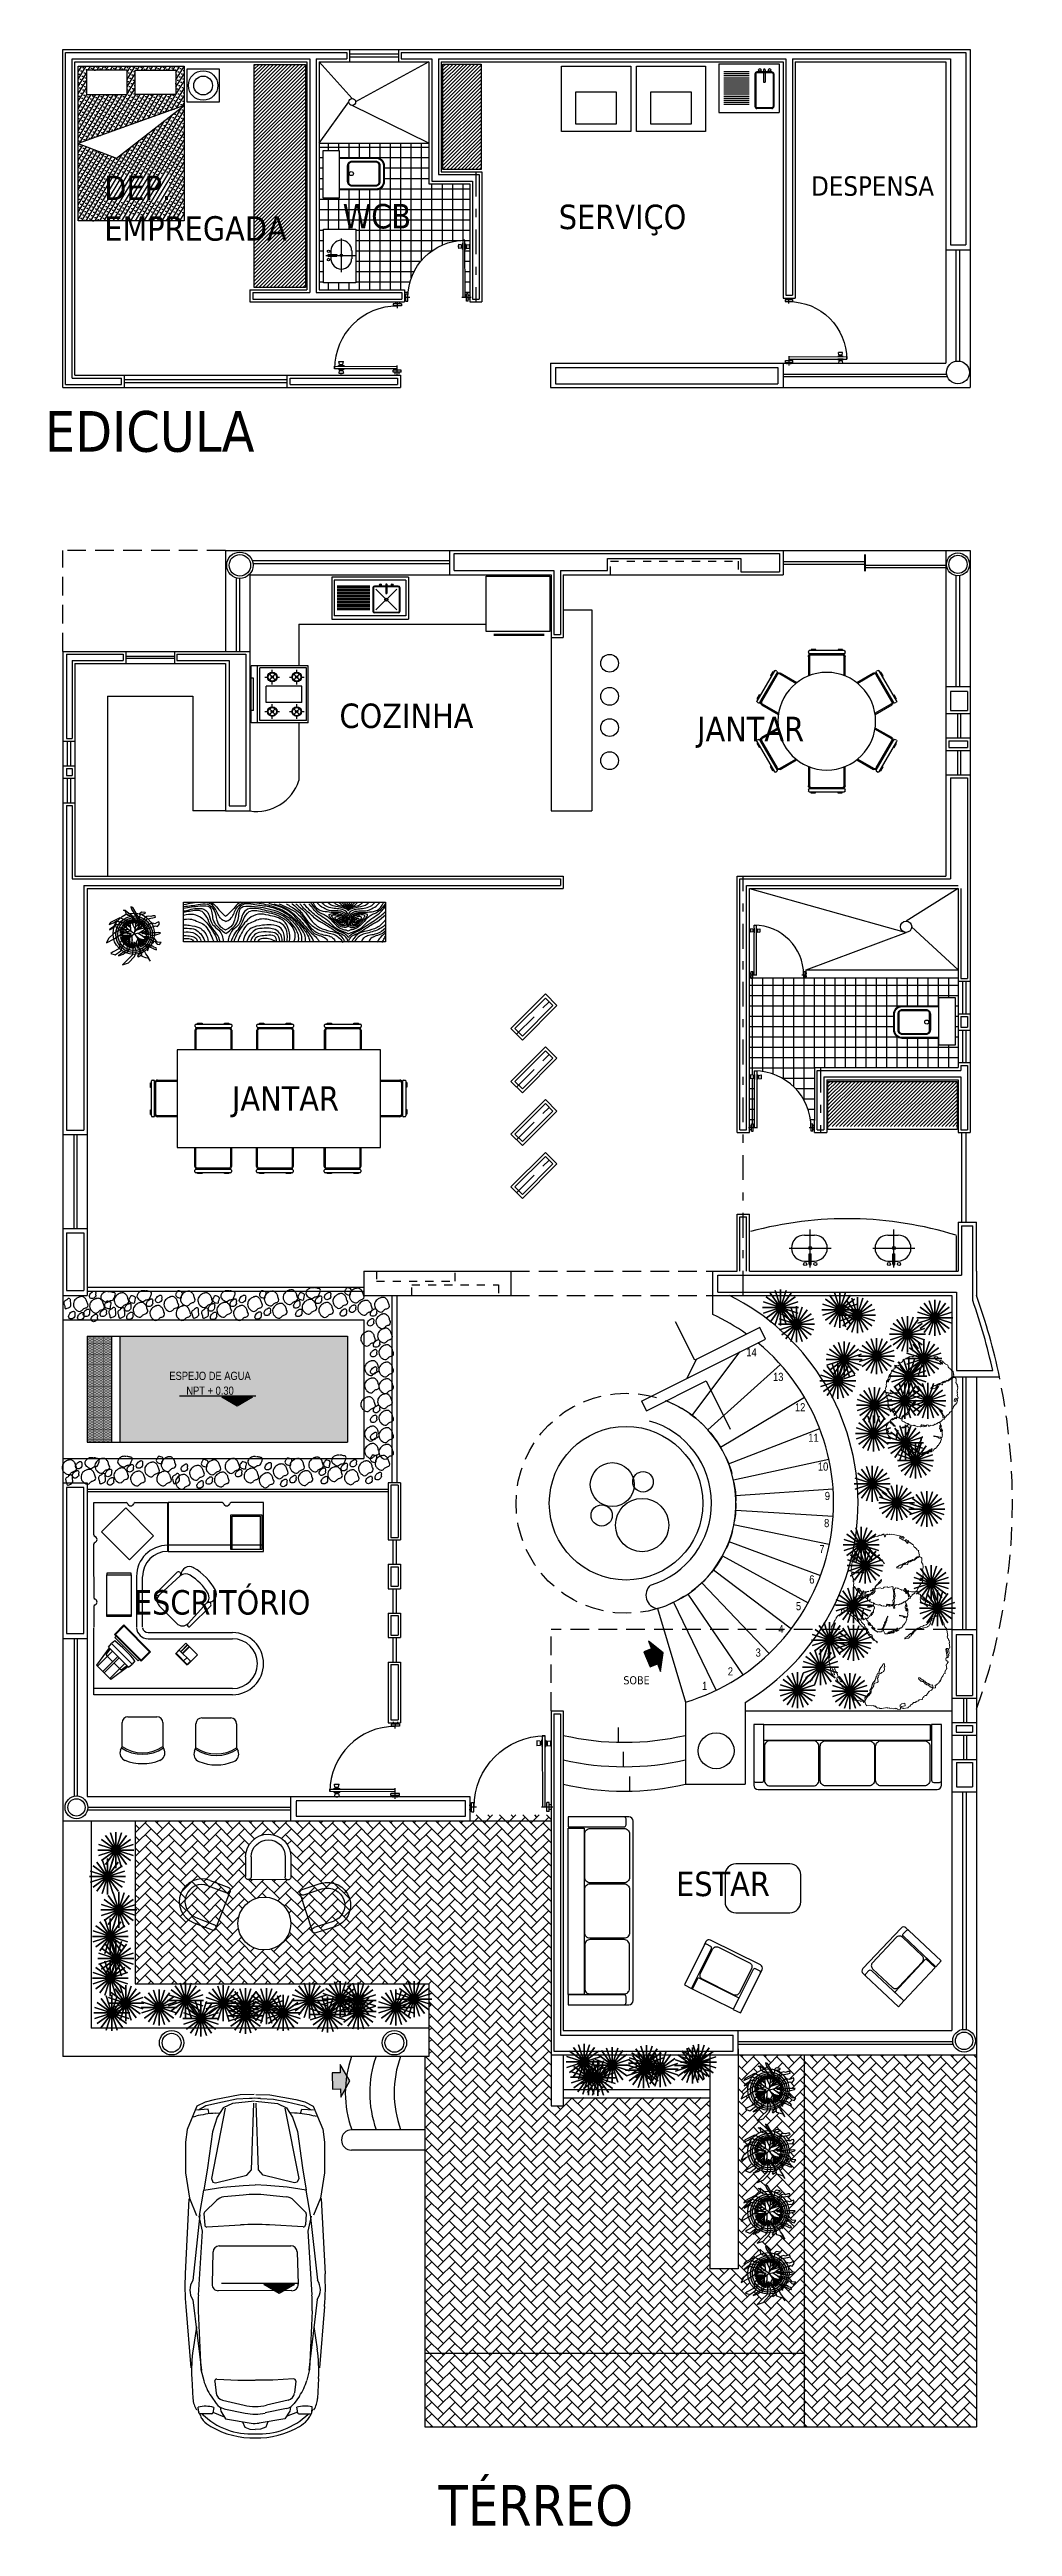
# Model space of a CAD drawing. Extents: x 152 to 700, y -120 to 84.
# Drawn here: x 204.72 to 216.55, y 11.05 to 41.46 of the extents above; entities that cross this region are included whole.
import ezdxf
from ezdxf.enums import TextEntityAlignment as Align

# ---------------------------------------------------------------- set-up
doc = ezdxf.new("R2010")
doc.units = 0
doc.header["$LTSCALE"] = 0.03
doc.linetypes.add('DASHDOT', pattern=[25.4, 12.7, -6.35, 0, -6.35])
doc.linetypes.add('DASHED', pattern=[19.05, 12.7, -6.35])
doc.layers.get('0').update_dxf_attribs({"linetype": 'CONTINUOUS'})
for name, color, linetype in [('CALIDAD', 30, 'CONTINUOUS'), ('COTAS', 8, 'CONTINUOUS'), ('EJES', 8, 'DASHDOT'), ('HERRERIA', 8, 'CONTINUOUS'), ('MUEBLES', 8, 'CONTINUOUS'), ('MUROS', 140, 'CONTINUOUS'), ('PISO2', 144, 'CONTINUOUS'), ('PISOS', 31, 'CONTINUOUS'), ('PROYECCIONES', 9, 'DASHED'), ('TEXTOS', 7, 'CONTINUOUS'), ('VEGETACION', 96, 'CONTINUOUS'), ('VENTANAS', 4, 'CONTINUOUS')]:
    doc.layers.add(name, color=color, linetype=linetype)
doc.layers.add('VEJETACION', color=94, linetype='CONTINUOUS', lineweight=15)
doc.styles.add('COTAS', font='tahoma.ttf', dxfattribs={"height": 0.1})
doc.styles.add('TEXTO1', font='', dxfattribs={"height": 0.1})
doc.styles.get('TEXTO1').set_extended_font_data('Technical')
pattern_1 = [(0, (60.591424, 99.173604), (0.0079375, 0.015875), [0, -0.015875])]
pattern_2 = [(180, (0, 0), (-2e-17, -0.127), []), (270, (0, 0), (0.127, -2e-17), [])]
pattern_3 = [(45, (59.591424, 99.173604), (-0.02245064, 0.02245064), [])]
pattern_4 = [(238.86212, (221.981107, -23.839947), (0.040121503, -0.02423903), []), (238.86212, (221.948926, -23.84789), (0.040121503, -0.02423903), [0, -0.046875])]

msp = doc.modelspace()

# ---------------------------------------------------------------- texts
at = {"layer": 'TEXTOS', "ltscale": 0.03, "style": 'COTAS'}
for s, height, p in [('DEP.', 0.3, (205.396, 39.611)), ('DESPENSA', 0.24, (214.08, 39.664)), ('WCB', 0.3, (208.326, 39.263)), ('SERVIÇO', 0.3, (210.981, 39.255)), ('EMPREGADA', 0.3, (205.396, 39.113)), ('EDICULA', 0.5, (204.666, 36.521)), ('COZINHA', 0.3, (208.286, 33.129)), ('JANTAR', 0.3, (212.679, 32.967)), ('JANTAR', 0.3, (206.965, 28.43)), ('ESCRITÓRIO', 0.3, (205.76, 22.243)), ('SOBE', 0.1, (211.774, 21.386)), ('ESTAR', 0.3, (212.422, 18.786)), ('TÉRREO', 0.5, (209.504, 11.055))]:
    msp.add_text(s, height=height, dxfattribs=at).set_placement(p)
at = {"layer": 'TEXTOS', "style": 'TEXTO1'}
for s, p in [('14', (213.349, 25.413)), ('ESPEJO DE AGUA', (206.696, 25.124)), ('NPT + 0.30', (206.696, 24.942)), ('13', (213.677, 25.111)), ('12', (213.946, 24.738)), ('11', (214.11, 24.364)), ('10', (214.228, 24.01)), ('9', (214.281, 23.649)), ('8', (214.272, 23.316)), ('7', (214.214, 22.997)), ('6', (214.09, 22.624)), ('5', (213.926, 22.296)), ('4', (213.711, 22.015)), ('2', (213.089, 21.495)), ('3', (213.431, 21.726)), ('1', (212.773, 21.318))]:
    msp.add_text(s, height=0.1, dxfattribs=at).set_placement(p, align=Align.CENTER)

# ---------------------------------------------------------------- blocks, each defined once
blk = doc.blocks.new('A$C7F5F34B9')
at = {"layer": 'MUEBLES'}
for p, q in [((0.081, 0.811), (0.111, 0.811)), ((0.081, 0.049), (0.081, 0.811)), ((0.111, 0.811), (0.111, 0.049)), ((0.022, 0.741), (0.022, 0.719)), ((0.025, 0.741), (0.022, 0.741)), ((0.025, 0.719), (0.022, 0.719)), ((0.025, 0.757), (0.025, 0.703)), ((0.06, 0.752), (0.025, 0.757)), ((0.06, 0.708), (0.025, 0.703)), ((0.06, 0.752), (0.06, 0.708)), ((0.07, 0.738), (0.06, 0.738)), ((0.07, 0.721), (0.06, 0.721)), ((0.07, 0.72), (0.07, 0.739)), ((0.08, 0.764), (0.074, 0.764)), ((0.074, 0.764), (0.074, 0.695)), ((0.08, 0.695), (0.074, 0.695)), ((0.08, 0.764), (0.08, 0.695)), ((0.112, 0.764), (0.112, 0.695)), ((0.112, 0.764), (0.118, 0.764)), ((0.112, 0.695), (0.118, 0.695)), ((0.118, 0.764), (0.118, 0.695)), ((0.123, 0.72), (0.123, 0.739)), ((0.123, 0.738), (0.133, 0.738)), ((0.123, 0.721), (0.133, 0.721)), ((0.133, 0.752), (0.168, 0.757)), ((0.133, 0.752), (0.133, 0.708)), ((0.133, 0.708), (0.168, 0.703)), ((0.168, 0.757), (0.168, 0.703)), ((0.168, 0.741), (0.17, 0.741)), ((0.168, 0.719), (0.17, 0.719)), ((0.17, 0.741), (0.17, 0.719)), ((0, 0.049), (0.122, 0.049)), ((0.015, 0.073), (0.039, 0.073)), ((0.015, 0.024), (0.039, 0.024)), ((0.039, 0.098), (0.063, 0.098)), ((0.039, 0), (0.039, 0.098)), ((0.063, 0), (0.063, 0.098)), ((0.818, 0.049), (0.887, 0.049)), ((0.87, 0.098), (0.846, 0.098)), ((0.846, 0), (0.846, 0.098)), ((0.87, 0), (0.87, 0.098)), ((0.895, 0.073), (0.87, 0.073)), ((0.895, 0.024), (0.87, 0.024)), ((0.039, 0), (0.063, 0)), ((0.87, 0), (0.846, 0))]:
    blk.add_line(p, q, dxfattribs=at)
for centre, radius, start, end in [((0.081, 0.049), 0.762, 0, 90), ((0.071, 0.743), 0.00393, 264.8527, 9.8194), ((0.071, 0.716), 0.00393, 350.1806, 95.1473), ((0.122, 0.743), 0.00393, 170.1806, 275.1473), ((0.122, 0.716), 0.00393, 84.8527, 189.8194)]:
    blk.add_arc(centre, radius, start, end, dxfattribs=at)
blk = doc.blocks.new('A$C02323873')
at = {"layer": 'VEGETACION'}
for p, q in [((0.399, 0.091), (0.042, 0.351)), ((0.399, 0.351), (0.042, 0.091)), ((0.042, 0.351), (0.399, 0.091)), ((0.042, 0.091), (0.399, 0.351)), ((0.351, 0.042), (0.091, 0.399)), ((0.351, 0.399), (0.091, 0.042)), ((0.091, 0.399), (0.351, 0.042)), ((0.091, 0.042), (0.351, 0.399)), ((0.289, 0.011), (0.153, 0.431)), ((0.289, 0.431), (0.153, 0.011)), ((0.153, 0.431), (0.289, 0.011)), ((0.153, 0.011), (0.289, 0.431)), ((0.221, 0.442), (0.221, 0)), ((0.221, 0), (0.221, 0.442)), ((0.221, 0.442), (0.221, 0)), ((0.442, 0.221), (0, 0.221)), ((0, 0.221), (0.442, 0.221)), ((0.431, 0.153), (0.011, 0.289)), ((0.431, 0.289), (0.011, 0.153)), ((0.011, 0.289), (0.431, 0.153)), ((0.011, 0.153), (0.431, 0.289))]:
    blk.add_line(p, q, dxfattribs=at)
blk = doc.blocks.new('A$C26A52BA2')
at = {"layer": 'MUEBLES', "color": 8}
blk.add_lwpolyline([(0.2, 0), (0, 0), (0, 0.584), (0.2, 0.584)], close=True, dxfattribs=at)
for points in [[(0.2, 0.501, -0.008853), (0.202, 0.501), (0.652, 0.501, -0.414214), (0.752, 0.401), (0.752, 0.201, -0.414214), (0.652, 0.101), (0.202, 0.101, -0.008853), (0.2, 0.101)], [(0.2, 0.491, -0.011068), (0.202, 0.491), (0.652, 0.491, -0.414214), (0.742, 0.401), (0.742, 0.201, -0.414214), (0.652, 0.111), (0.202, 0.111, -0.011068), (0.2, 0.111)], [(0.302, 0.201), (0.302, 0.401), (0.302, 0.201, 0.414214), (0.352, 0.151), (0.652, 0.151, 0.414214), (0.702, 0.201), (0.702, 0.401, 0.414214), (0.652, 0.451), (0.352, 0.451, 0.414214), (0.302, 0.401)]]:
    blk.add_lwpolyline(points, format="xyb", dxfattribs=at)
blk.add_lwpolyline([(0.312, 0.401), (0.312, 0.201, 0.414214), (0.352, 0.161), (0.652, 0.161, 0.414214), (0.692, 0.201), (0.692, 0.401, 0.414214), (0.652, 0.441), (0.352, 0.441, 0.414214)], format="xyb", close=True, dxfattribs=at)
blk.add_circle((0.348, 0.301), 0.025, dxfattribs=at)
blk = doc.blocks.new('A$C183069EC')
at = {"layer": 'MUEBLES'}
for p, q in [((0.635, 1.717), (0.635, 1.737)), ((0.635, 1.435), (0.635, 1.671)), ((0.645, 1.747), (1.075, 1.747)), ((0.645, 1.707), (1.075, 1.707)), ((0.665, 1.701), (1.055, 1.701)), ((0.666, 1.758), (0.721, 1.758)), ((0.666, 1.747), (0.666, 1.758)), ((0.721, 1.758), (0.721, 1.747)), ((0.995, 1.758), (1.051, 1.758)), ((0.995, 1.747), (0.995, 1.758)), ((1.051, 1.758), (1.051, 1.747)), ((1.085, 1.737), (1.085, 1.717)), ((1.085, 1.671), (1.085, 1.435)), ((0.001, 1.127), (0.216, 1.499)), ((0.036, 1.107), (0.251, 1.479)), ((0.051, 1.121), (0.246, 1.459)), ((0.166, 1.435), (0.194, 1.483)), ((0.176, 1.43), (0.166, 1.435)), ((0.194, 1.483), (0.204, 1.478)), ((0.23, 1.503), (0.247, 1.493)), ((0.287, 1.47), (0.491, 1.352)), ((1.229, 1.352), (1.433, 1.47)), ((1.47, 1.479), (1.685, 1.107)), ((1.473, 1.493), (1.491, 1.503)), ((1.474, 1.459), (1.669, 1.121)), ((1.504, 1.499), (1.719, 1.127)), ((1.514, 1.481), (1.524, 1.487)), ((1.524, 1.487), (1.552, 1.439)), ((1.552, 1.439), (1.542, 1.433)), ((0.002, 1.15), (0.029, 1.198)), ((0.011, 1.144), (0.002, 1.15)), ((0.022, 1.103), (0.005, 1.113)), ((0.029, 1.198), (0.039, 1.192)), ((0.266, 0.962), (0.062, 1.08)), ((1.658, 1.08), (1.454, 0.963)), ((1.679, 1.196), (1.689, 1.202)), ((1.689, 1.202), (1.717, 1.154)), ((1.716, 1.113), (1.698, 1.103)), ((1.717, 1.154), (1.707, 1.148)), ((0.216, 0.259), (0.001, 0.631)), ((0.004, 0.604), (0.014, 0.61)), ((0.005, 0.645), (0.022, 0.655)), ((0.251, 0.279), (0.036, 0.651)), ((0.246, 0.299), (0.051, 0.637)), ((0.062, 0.678), (0.266, 0.795)), ((1.454, 0.796), (1.658, 0.678)), ((1.685, 0.651), (1.47, 0.279)), ((1.669, 0.637), (1.475, 0.299)), ((1.719, 0.631), (1.504, 0.259)), ((1.698, 0.655), (1.716, 0.645)), ((1.709, 0.614), (1.719, 0.608)), ((0.032, 0.556), (0.004, 0.604)), ((0.041, 0.562), (0.032, 0.556)), ((0.168, 0.319), (0.178, 0.325)), ((0.196, 0.271), (0.168, 0.319)), ((0.491, 0.406), (0.287, 0.288)), ((0.635, 0.087), (0.635, 0.323)), ((1.085, 0.323), (1.085, 0.087)), ((1.434, 0.288), (1.23, 0.406)), ((1.554, 0.323), (1.526, 0.275)), ((1.544, 0.328), (1.554, 0.323)), ((1.691, 0.56), (1.681, 0.566)), ((1.719, 0.608), (1.691, 0.56)), ((0.206, 0.277), (0.196, 0.271)), ((0.247, 0.265), (0.23, 0.255)), ((0.635, 0.021), (0.635, 0.041)), ((1.075, 0.051), (0.645, 0.051)), ((1.075, 0.011), (0.645, 0.011)), ((1.055, 0.057), (0.665, 0.057)), ((0.67, 0), (0.67, 0.011)), ((0.725, 0), (0.67, 0)), ((0.725, 0.011), (0.725, 0)), ((0.999, 0), (0.999, 0.011)), ((1.055, 0), (0.999, 0)), ((1.055, 0.011), (1.055, 0)), ((1.085, 0.041), (1.085, 0.021)), ((1.491, 0.255), (1.473, 0.265)), ((1.526, 0.275), (1.516, 0.28))]:
    blk.add_line(p, q, dxfattribs=at)
for points in [[(0.648, 1.44), (0.648, 1.672, -0.414214), (0.668, 1.692), (1.052, 1.692, -0.414214), (1.072, 1.672), (1.072, 1.44)], [(0.268, 0.976), (0.067, 1.092, -0.414214), (0.06, 1.12), (0.252, 1.452, -0.414214), (0.279, 1.459), (0.48, 1.343)], [(1.24, 1.343), (1.441, 1.459, -0.414214), (1.469, 1.452), (1.66, 1.12, -0.414214), (1.653, 1.092), (1.452, 0.976)], [(0.48, 0.415), (0.279, 0.299, -0.414214), (0.252, 0.306), (0.06, 0.638, -0.414214), (0.067, 0.666), (0.268, 0.782)], [(1.452, 0.782), (1.653, 0.666, -0.414214), (1.66, 0.638), (1.469, 0.306, -0.414214), (1.441, 0.299), (1.24, 0.415)], [(1.072, 0.318), (1.072, 0.086, -0.414214), (1.052, 0.066), (0.668, 0.066, -0.414214), (0.648, 0.086), (0.648, 0.318)]]:
    blk.add_lwpolyline(points, format="xyb", dxfattribs=at)
blk.add_circle((0.86, 0.879), 0.6, dxfattribs=at)
for centre, radius, start, end in [((0.645, 1.737), 0.01, 90, 180), ((0.645, 1.717), 0.01, 180, 270), ((0.665, 1.671), 0.03, 90, 180), ((1.055, 1.671), 0.03, 0, 90), ((1.075, 1.737), 0.01, 0, 90), ((1.075, 1.717), 0.01, 270, 0), ((0.225, 1.494), 0.01, 60, 150), ((0.272, 1.444), 0.03, 60, 150), ((0.242, 1.484), 0.01, 330, 60), ((1.448, 1.444), 0.03, 30, 120), ((1.478, 1.484), 0.01, 120, 210), ((1.496, 1.494), 0.01, 30, 120), ((0.01, 1.122), 0.01, 150, 240), ((0.027, 1.112), 0.01, 240, 330), ((0.077, 1.106), 0.03, 150, 240), ((1.643, 1.106), 0.03, 300, 30), ((1.693, 1.112), 0.01, 210, 300), ((1.711, 1.122), 0.01, 300, 30), ((0.01, 0.636), 0.01, 120, 210), ((0.027, 0.646), 0.01, 30, 120), ((0.077, 0.652), 0.03, 120, 210), ((1.643, 0.652), 0.03, 330, 60), ((1.693, 0.646), 0.01, 60, 150), ((1.711, 0.636), 0.01, 330, 60), ((0.225, 0.264), 0.01, 210, 300), ((0.272, 0.314), 0.03, 210, 300), ((0.242, 0.274), 0.01, 300, 30), ((0.665, 0.087), 0.03, 180, 270), ((0.645, 0.041), 0.01, 90, 180), ((0.645, 0.021), 0.01, 180, 270), ((1.055, 0.087), 0.03, 270, 0), ((1.075, 0.041), 0.01, 0, 90), ((1.075, 0.021), 0.01, 270, 360), ((1.449, 0.314), 0.03, 240, 330), ((1.478, 0.274), 0.01, 150, 240), ((1.496, 0.264), 0.01, 240, 330)]:
    blk.add_arc(centre, radius, start, end, dxfattribs=at)
blk = doc.blocks.new('A$C59BA7685')
at = {"layer": 'MUEBLES', "linetype": 'Continuous', "xscale": -1}
blk.add_blockref('A$C183069EC', (1.72, 0), dxfattribs=at)
blk = doc.blocks.new('A$C4A2574A9')
at = {"layer": 'MUEBLES'}
for p, q in [((0, 0.6), (0, 0)), ((0, 0.6), (0.744, 0.6)), ((0.374, 0.5), (0.061, 0.5)), ((0.374, 0.475), (0.061, 0.475)), ((0.374, 0.45), (0.061, 0.45)), ((0.374, 0.425), (0.061, 0.425)), ((0.374, 0.4), (0.061, 0.4)), ((0.374, 0.375), (0.061, 0.375)), ((0.374, 0.35), (0.061, 0.35)), ((0.374, 0.325), (0.061, 0.325)), ((0.445, 0.475), (0.445, 0.075)), ((0.455, 0.475), (0.455, 0.075)), ((0.652, 0.5), (0.47, 0.5)), ((0.652, 0.49), (0.47, 0.49)), ((0.551, 0.525), (0.551, 0.375)), ((0.551, 0.375), (0.571, 0.375)), ((0.571, 0.525), (0.571, 0.375)), ((0.667, 0.475), (0.667, 0.075)), ((0.677, 0.475), (0.677, 0.075)), ((0.744, 0.6), (0.744, 0)), ((0, 0), (0.744, 0)), ((0.374, 0.3), (0.061, 0.3)), ((0.374, 0.275), (0.061, 0.275)), ((0.374, 0.25), (0.061, 0.25)), ((0.374, 0.225), (0.061, 0.225)), ((0.374, 0.2), (0.061, 0.2)), ((0.374, 0.175), (0.061, 0.175)), ((0.374, 0.15), (0.061, 0.15)), ((0.374, 0.125), (0.061, 0.125)), ((0.374, 0.1), (0.061, 0.1)), ((0.652, 0.06), (0.47, 0.06)), ((0.652, 0.05), (0.47, 0.05))]:
    blk.add_line(p, q, dxfattribs=at)
for centre in [(0.505, 0.525), (0.624, 0.525)]:
    blk.add_circle(centre, 0.015, dxfattribs=at)
for centre, radius, start, end in [((0.47, 0.475), 0.025, 90, 180), ((0.47, 0.475), 0.015, 90, 180), ((0.561, 0.525), 0.01, 0, 180), ((0.652, 0.475), 0.025, 0, 90), ((0.652, 0.475), 0.015, 0, 90), ((0.47, 0.075), 0.025, 180, 270), ((0.47, 0.075), 0.015, 180, 270), ((0.652, 0.075), 0.025, 270, 0), ((0.652, 0.075), 0.015, 270, 0)]:
    blk.add_arc(centre, radius, start, end, dxfattribs=at)
blk = doc.blocks.new('A$C778B68DC')
at = {"layer": 'MUEBLES', "rotation": 270}
blk.add_blockref('A$C4A2574A9', (0, 0.744), dxfattribs=at)
blk = doc.blocks.new('A$C7A8F3088')
at = {"layer": 'VEJETACION'}
blk.add_lwpolyline([(0.684, 0.513), (0.678, 0.511), (0.672, 0.512), (0.671, 0.506), (0.662, 0.508), (0.658, 0.502), (0.651, 0.5), (0.65, 0.498), (0.638, 0.5), (0.638, 0.497), (0.635, 0.497), (0.631, 0.495), (0.625, 0.496), (0.624, 0.49), (0.618, 0.491), (0.618, 0.488), (0.611, 0.486), (0.602, 0.488), (0.599, 0.486), (0.598, 0.483), (0.592, 0.484), (0.591, 0.478), (0.588, 0.478), (0.618, 0.473), (0.618, 0.476), (0.621, 0.475), (0.622, 0.478), (0.628, 0.477), (0.629, 0.483), (0.641, 0.481), (0.643, 0.49), (0.649, 0.492), (0.655, 0.49), (0.656, 0.493), (0.659, 0.496), (0.662, 0.495), (0.663, 0.498), (0.667, 0.501), (0.67, 0.5), (0.671, 0.506), (0.677, 0.505), (0.68, 0.507), (0.681, 0.51), (0.69, 0.509), (0.69, 0.512), (0.693, 0.511), (0.697, 0.513), (0.772, 0.499), (0.772, 0.502), (0.775, 0.502), (0.776, 0.505), (0.785, 0.503), (0.789, 0.508), (0.792, 0.508), (0.792, 0.511), (0.795, 0.51), (0.796, 0.513), (0.799, 0.513), (0.8, 0.519), (0.803, 0.518), (0.805, 0.53), (0.811, 0.529), (0.813, 0.535), (0.819, 0.534), (0.82, 0.543), (0.827, 0.545), (0.836, 0.543), (0.84, 0.548), (0.846, 0.547), (0.846, 0.55), (0.852, 0.549), (0.853, 0.552), (0.886, 0.546), (0.888, 0.542), (0.888, 0.539), (0.894, 0.538), (0.889, 0.514), (0.892, 0.514), (0.892, 0.511), (0.894, 0.507), (0.891, 0.489), (0.897, 0.488), (0.892, 0.461), (0.894, 0.458), (0.893, 0.452), (0.896, 0.451), (0.895, 0.448), (0.898, 0.444), (0.9, 0.441), (0.891, 0.39), (0.888, 0.391), (0.886, 0.385), (0.883, 0.385), (0.881, 0.373), (0.884, 0.373), (0.884, 0.37), (0.886, 0.366), (0.884, 0.357), (0.887, 0.357), (0.883, 0.336), (0.88, 0.336), (0.874, 0.303), (0.871, 0.301), (0.868, 0.302), (0.863, 0.296), (0.86, 0.297), (0.855, 0.267), (0.851, 0.261), (0.848, 0.262), (0.845, 0.25), (0.842, 0.251), (0.842, 0.248), (0.838, 0.245), (0.837, 0.239), (0.831, 0.24), (0.837, 0.27), (0.84, 0.27), (0.844, 0.275), (0.848, 0.299), (0.851, 0.298), (0.852, 0.301), (0.856, 0.304), (0.859, 0.303), (0.847, 0.305), (0.842, 0.3), (0.832, 0.246), (0.829, 0.247), (0.828, 0.241), (0.822, 0.242), (0.818, 0.237), (0.815, 0.222), (0.821, 0.221), (0.821, 0.218), (0.827, 0.216), (0.825, 0.207), (0.818, 0.206), (0.817, 0.2), (0.811, 0.201), (0.807, 0.195), (0.804, 0.193), (0.799, 0.169), (0.795, 0.167), (0.792, 0.164), (0.791, 0.161), (0.788, 0.162), (0.784, 0.156), (0.781, 0.154), (0.777, 0.151), (0.775, 0.139), (0.766, 0.141), (0.762, 0.136), (0.761, 0.133), (0.758, 0.13), (0.755, 0.131), (0.753, 0.125), (0.747, 0.126), (0.746, 0.12), (0.74, 0.121), (0.739, 0.115), (0.736, 0.113), (0.732, 0.11), (0.732, 0.107), (0.728, 0.105), (0.725, 0.106), (0.724, 0.1), (0.718, 0.101), (0.717, 0.095), (0.711, 0.096), (0.71, 0.09), (0.704, 0.091), (0.703, 0.088), (0.7, 0.089), (0.697, 0.086), (0.691, 0.087), (0.69, 0.084), (0.683, 0.082), (0.677, 0.084), (0.675, 0.069), (0.671, 0.066), (0.656, 0.069), (0.661, 0.093), (0.652, 0.095), (0.646, 0.099), (0.644, 0.102), (0.641, 0.103), (0.638, 0.106), (0.639, 0.109), (0.636, 0.11), (0.634, 0.114), (0.628, 0.118), (0.623, 0.125), (0.62, 0.125), (0.621, 0.128), (0.618, 0.129), (0.62, 0.138), (0.614, 0.139), (0.609, 0.146), (0.607, 0.153), (0.604, 0.153), (0.599, 0.16), (0.597, 0.164), (0.594, 0.168), (0.595, 0.173), (0.583, 0.176), (0.581, 0.164), (0.584, 0.163), (0.586, 0.157), (0.592, 0.156), (0.59, 0.147), (0.596, 0.145), (0.596, 0.142), (0.605, 0.141), (0.607, 0.137), (0.606, 0.131), (0.611, 0.127), (0.61, 0.121), (0.616, 0.12), (0.616, 0.117), (0.621, 0.113), (0.62, 0.11), (0.626, 0.106), (0.632, 0.105), (0.631, 0.099), (0.634, 0.098), (0.636, 0.092), (0.639, 0.091), (0.64, 0.084), (0.646, 0.083), (0.645, 0.077), (0.648, 0.077), (0.651, 0.073), (0.649, 0.064), (0.646, 0.065), (0.642, 0.062), (0.639, 0.06), (0.633, 0.061), (0.626, 0.059), (0.623, 0.057), (0.617, 0.058), (0.616, 0.055), (0.61, 0.053), (0.609, 0.047), (0.603, 0.048), (0.602, 0.045), (0.598, 0.043), (0.595, 0.043), (0.595, 0.04), (0.591, 0.038), (0.579, 0.04), (0.576, 0.038), (0.569, 0.036), (0.569, 0.033), (0.562, 0.031), (0.558, 0.026), (0.554, 0.023), (0.554, 0.02), (0.53, 0.025), (0.523, 0.02), (0.511, 0.022), (0.51, 0.019), (0.504, 0.02), (0.498, 0.019), (0.486, 0.021), (0.479, 0.016), (0.473, 0.017), (0.472, 0.014), (0.469, 0.012), (0.463, 0.013), (0.452, 0.006), (0.451, 0.003), (0.439, 0.005), (0.439, 0.002), (0.436, 0.002), (0.432, 0), (0.402, 0.006), (0.4, 0.009), (0.394, 0.013), (0.391, 0.014), (0.394, 0.026), (0.421, 0.021), (0.424, 0.039), (0.4, 0.043), (0.397, 0.041), (0.39, 0.039), (0.387, 0.04), (0.382, 0.013), (0.378, 0.01), (0.36, 0.014), (0.361, 0.017), (0.356, 0.021), (0.356, 0.024), (0.35, 0.025), (0.351, 0.028), (0.33, 0.032), (0.322, 0.039), (0.31, 0.042), (0.31, 0.045), (0.305, 0.049), (0.293, 0.051), (0.294, 0.054), (0.255, 0.061), (0.246, 0.066), (0.24, 0.067), (0.235, 0.074), (0.227, 0.076), (0.224, 0.08), (0.219, 0.084), (0.219, 0.087), (0.217, 0.09), (0.214, 0.091), (0.215, 0.097), (0.209, 0.098), (0.207, 0.102), (0.204, 0.105), (0.189, 0.108), (0.16, 0.12), (0.157, 0.12), (0.158, 0.123), (0.156, 0.127), (0.157, 0.133), (0.154, 0.133), (0.158, 0.157), (0.161, 0.157), (0.162, 0.163), (0.168, 0.161), (0.169, 0.167), (0.173, 0.17), (0.18, 0.175), (0.184, 0.177), (0.187, 0.177), (0.19, 0.179), (0.191, 0.182), (0.197, 0.181), (0.197, 0.184), (0.201, 0.186), (0.204, 0.186), (0.205, 0.192), (0.211, 0.191), (0.215, 0.193), (0.218, 0.195), (0.219, 0.198), (0.222, 0.201), (0.226, 0.206), (0.229, 0.218), (0.235, 0.22), (0.236, 0.223), (0.242, 0.222), (0.243, 0.228), (0.249, 0.23), (0.25, 0.233), (0.253, 0.232), (0.254, 0.235), (0.257, 0.238), (0.258, 0.244), (0.261, 0.243), (0.265, 0.248), (0.266, 0.251), (0.269, 0.254), (0.293, 0.249), (0.295, 0.255), (0.298, 0.255), (0.302, 0.279), (0.306, 0.281), (0.309, 0.283), (0.311, 0.292), (0.314, 0.295), (0.317, 0.294), (0.318, 0.297), (0.322, 0.3), (0.326, 0.305), (0.338, 0.303), (0.345, 0.308), (0.354, 0.306), (0.358, 0.311), (0.361, 0.311), (0.368, 0.316), (0.372, 0.318), (0.376, 0.339), (0.382, 0.338), (0.386, 0.362), (0.377, 0.363), (0.373, 0.358), (0.37, 0.359), (0.369, 0.353), (0.366, 0.353), (0.365, 0.35), (0.359, 0.348), (0.358, 0.345), (0.355, 0.346), (0.352, 0.344), (0.344, 0.339), (0.344, 0.336), (0.337, 0.334), (0.336, 0.325), (0.332, 0.322), (0.329, 0.323), (0.327, 0.314), (0.324, 0.312), (0.318, 0.313), (0.314, 0.307), (0.311, 0.308), (0.307, 0.303), (0.305, 0.297), (0.302, 0.297), (0.298, 0.292), (0.295, 0.292), (0.295, 0.289), (0.292, 0.29), (0.29, 0.281), (0.287, 0.281), (0.286, 0.275), (0.283, 0.276), (0.282, 0.273), (0.279, 0.271), (0.276, 0.271), (0.275, 0.265), (0.269, 0.266), (0.268, 0.263), (0.262, 0.261), (0.261, 0.258), (0.255, 0.257), (0.253, 0.251), (0.25, 0.251), (0.249, 0.245), (0.246, 0.246), (0.245, 0.24), (0.242, 0.24), (0.238, 0.235), (0.237, 0.229), (0.23, 0.224), (0.223, 0.219), (0.22, 0.22), (0.216, 0.202), (0.213, 0.203), (0.213, 0.2), (0.206, 0.198), (0.2, 0.199), (0.199, 0.193), (0.193, 0.194), (0.192, 0.188), (0.186, 0.189), (0.185, 0.186), (0.179, 0.184), (0.176, 0.185), (0.172, 0.182), (0.172, 0.179), (0.169, 0.18), (0.165, 0.178), (0.162, 0.163), (0.159, 0.163), (0.158, 0.157), (0.155, 0.158), (0.154, 0.152), (0.148, 0.153), (0.148, 0.15), (0.145, 0.151), (0.146, 0.159), (0.128, 0.163), (0.129, 0.166), (0.126, 0.166), (0.126, 0.169), (0.118, 0.174), (0.09, 0.189), (0.087, 0.189), (0.089, 0.201), (0.087, 0.205), (0.088, 0.214), (0.082, 0.215), (0.08, 0.221), (0.077, 0.222), (0.078, 0.225), (0.076, 0.229), (0.071, 0.239), (0.069, 0.242), (0.071, 0.251), (0.066, 0.258), (0.063, 0.262), (0.064, 0.265), (0.061, 0.265), (0.055, 0.27), (0.048, 0.277), (0.045, 0.278), (0.046, 0.287), (0.042, 0.297), (0.044, 0.309), (0.039, 0.316), (0.041, 0.322), (0.036, 0.329), (0.032, 0.342), (0.033, 0.345), (0.03, 0.346), (0.027, 0.349), (0.025, 0.356), (0.022, 0.356), (0.026, 0.374), (0.023, 0.375), (0.025, 0.387), (0.031, 0.386), (0.039, 0.378), (0.042, 0.377), (0.041, 0.374), (0.044, 0.371), (0.04, 0.353), (0.046, 0.352), (0.046, 0.349), (0.048, 0.345), (0.057, 0.344), (0.059, 0.356), (0.056, 0.356), (0.054, 0.36), (0.049, 0.364), (0.05, 0.37), (0.047, 0.373), (0.045, 0.38), (0.04, 0.384), (0.041, 0.39), (0.036, 0.394), (0.038, 0.409), (0.036, 0.413), (0.038, 0.422), (0.036, 0.428), (0.037, 0.434), (0.035, 0.441), (0.036, 0.444), (0.033, 0.447), (0.037, 0.465), (0.019, 0.469), (0.017, 0.46), (0.019, 0.456), (0.021, 0.449), (0.017, 0.429), (0.02, 0.425), (0.018, 0.413), (0.006, 0.415), (0.006, 0.418), (0.004, 0.422), (0.004, 0.425), (0.002, 0.428), (0, 0.435), (0.027, 0.575), (0.03, 0.575), (0.03, 0.578), (0.033, 0.577), (0.036, 0.592), (0.04, 0.595), (0.044, 0.616), (0.047, 0.618), (0.05, 0.636), (0.056, 0.635), (0.057, 0.638), (0.078, 0.634), (0.085, 0.636), (0.088, 0.635), (0.089, 0.641), (0.083, 0.642), (0.083, 0.645), (0.077, 0.646), (0.078, 0.649), (0.072, 0.65), (0.072, 0.653), (0.067, 0.658), (0.061, 0.659), (0.062, 0.665), (0.065, 0.664), (0.069, 0.67), (0.07, 0.676), (0.076, 0.674), (0.078, 0.68), (0.085, 0.685), (0.086, 0.691), (0.093, 0.696), (0.095, 0.708), (0.098, 0.707), (0.102, 0.713), (0.108, 0.712), (0.109, 0.718), (0.113, 0.723), (0.116, 0.723), (0.122, 0.749), (0.125, 0.749), (0.125, 0.752), (0.128, 0.751), (0.129, 0.754), (0.132, 0.757), (0.138, 0.756), (0.14, 0.765), (0.144, 0.767), (0.147, 0.766), (0.148, 0.772), (0.151, 0.772), (0.152, 0.778), (0.155, 0.777), (0.155, 0.78), (0.159, 0.783), (0.162, 0.782), (0.166, 0.787), (0.17, 0.79), (0.173, 0.789), (0.174, 0.798), (0.18, 0.797), (0.181, 0.803), (0.187, 0.802), (0.188, 0.808), (0.194, 0.807), (0.198, 0.809), (0.204, 0.808), (0.208, 0.811), (0.214, 0.809), (0.218, 0.815), (0.221, 0.814), (0.228, 0.819), (0.231, 0.837), (0.237, 0.836), (0.238, 0.839), (0.244, 0.838), (0.244, 0.841), (0.25, 0.84), (0.247, 0.825), (0.25, 0.821), (0.259, 0.819), (0.27, 0.811), (0.268, 0.802), (0.272, 0.792), (0.282, 0.778), (0.284, 0.774), (0.284, 0.771), (0.292, 0.764), (0.297, 0.757), (0.298, 0.75), (0.3, 0.743), (0.303, 0.743), (0.305, 0.736), (0.305, 0.733), (0.31, 0.729), (0.308, 0.72), (0.314, 0.716), (0.319, 0.709), (0.317, 0.703), (0.32, 0.702), (0.32, 0.7), (0.322, 0.696), (0.324, 0.689), (0.326, 0.683), (0.325, 0.677), (0.331, 0.676), (0.33, 0.67), (0.333, 0.669), (0.335, 0.666), (0.335, 0.663), (0.338, 0.662), (0.344, 0.648), (0.349, 0.641), (0.346, 0.623), (0.348, 0.617), (0.349, 0.61), (0.349, 0.607), (0.354, 0.603), (0.352, 0.591), (0.355, 0.591), (0.36, 0.584), (0.363, 0.583), (0.362, 0.58), (0.367, 0.573), (0.365, 0.564), (0.371, 0.56), (0.37, 0.554), (0.372, 0.55), (0.38, 0.543), (0.385, 0.535), (0.388, 0.535), (0.39, 0.531), (0.389, 0.522), (0.392, 0.522), (0.393, 0.531), (0.391, 0.534), (0.38, 0.543), (0.376, 0.556), (0.373, 0.556), (0.374, 0.562), (0.372, 0.566), (0.376, 0.587), (0.37, 0.588), (0.371, 0.594), (0.365, 0.595), (0.36, 0.599), (0.361, 0.608), (0.358, 0.609), (0.36, 0.615), (0.357, 0.615), (0.358, 0.624), (0.356, 0.628), (0.356, 0.631), (0.354, 0.634), (0.356, 0.643), (0.353, 0.647), (0.351, 0.653), (0.352, 0.659), (0.35, 0.66), (0.35, 0.663), (0.347, 0.663), (0.349, 0.675), (0.344, 0.682), (0.345, 0.685), (0.343, 0.689), (0.34, 0.693), (0.341, 0.696), (0.338, 0.699), (0.336, 0.703), (0.338, 0.712), (0.333, 0.719), (0.333, 0.722), (0.33, 0.722), (0.328, 0.726), (0.328, 0.729), (0.326, 0.732), (0.323, 0.733), (0.324, 0.736), (0.318, 0.74), (0.319, 0.743), (0.313, 0.747), (0.314, 0.753), (0.312, 0.757), (0.313, 0.76), (0.31, 0.76), (0.31, 0.763), (0.308, 0.767), (0.305, 0.767), (0.306, 0.773), (0.303, 0.774), (0.301, 0.78), (0.296, 0.788), (0.297, 0.794), (0.291, 0.795), (0.292, 0.801), (0.287, 0.802), (0.288, 0.808), (0.279, 0.809), (0.276, 0.813), (0.274, 0.817), (0.271, 0.82), (0.274, 0.835), (0.277, 0.835), (0.281, 0.84), (0.285, 0.861), (0.286, 0.867), (0.289, 0.866), (0.293, 0.869), (0.308, 0.866), (0.307, 0.863), (0.319, 0.861), (0.322, 0.873), (0.325, 0.875), (0.349, 0.87), (0.353, 0.891), (0.365, 0.889), (0.366, 0.892), (0.399, 0.886), (0.402, 0.888), (0.409, 0.89), (0.412, 0.89), (0.412, 0.893), (0.415, 0.892), (0.416, 0.895), (0.419, 0.894), (0.42, 0.9), (0.438, 0.897), (0.441, 0.899), (0.465, 0.895), (0.465, 0.892), (0.444, 0.896), (0.443, 0.89), (0.437, 0.891), (0.436, 0.888), (0.424, 0.89), (0.422, 0.878), (0.431, 0.877), (0.431, 0.88), (0.473, 0.872), (0.474, 0.875), (0.477, 0.874), (0.477, 0.877), (0.48, 0.877), (0.481, 0.88), (0.502, 0.876), (0.506, 0.878), (0.509, 0.877), (0.511, 0.889), (0.496, 0.892), (0.495, 0.886), (0.477, 0.89), (0.478, 0.896), (0.493, 0.893), (0.493, 0.896), (0.497, 0.898), (0.498, 0.901), (0.515, 0.898), (0.527, 0.893), (0.551, 0.888), (0.562, 0.88), (0.574, 0.877), (0.574, 0.88), (0.581, 0.882), (0.602, 0.878), (0.607, 0.871), (0.639, 0.865), (0.639, 0.862), (0.642, 0.861), (0.641, 0.855), (0.638, 0.856), (0.628, 0.805), (0.625, 0.806), (0.624, 0.8), (0.621, 0.8), (0.617, 0.776), (0.614, 0.777), (0.609, 0.772), (0.606, 0.772), (0.602, 0.751), (0.599, 0.749), (0.597, 0.74), (0.594, 0.737), (0.591, 0.725), (0.594, 0.725), (0.592, 0.713), (0.598, 0.712), (0.605, 0.748), (0.608, 0.747), (0.61, 0.756), (0.613, 0.759), (0.616, 0.773), (0.619, 0.776), (0.62, 0.779), (0.623, 0.778), (0.625, 0.79), (0.628, 0.79), (0.629, 0.793), (0.632, 0.792), (0.641, 0.84), (0.644, 0.839), (0.645, 0.845), (0.651, 0.844), (0.655, 0.85), (0.658, 0.849), (0.666, 0.841), (0.672, 0.84), (0.671, 0.837), (0.682, 0.829), (0.688, 0.825), (0.693, 0.818), (0.705, 0.816), (0.704, 0.813), (0.706, 0.809), (0.708, 0.802), (0.714, 0.801), (0.711, 0.786), (0.714, 0.783), (0.717, 0.782), (0.721, 0.803), (0.72, 0.8), (0.732, 0.798), (0.73, 0.786), (0.732, 0.798), (0.738, 0.797), (0.736, 0.788), (0.748, 0.786), (0.754, 0.781), (0.789, 0.769), (0.798, 0.767), (0.795, 0.755), (0.798, 0.754), (0.797, 0.748), (0.803, 0.747), (0.805, 0.741), (0.808, 0.74), (0.806, 0.731), (0.812, 0.727), (0.815, 0.727), (0.817, 0.72), (0.823, 0.719), (0.821, 0.713), (0.827, 0.712), (0.824, 0.694), (0.827, 0.693), (0.826, 0.69), (0.829, 0.687), (0.828, 0.681), (0.825, 0.681), (0.822, 0.685), (0.823, 0.688), (0.817, 0.689), (0.818, 0.695), (0.812, 0.696), (0.813, 0.702), (0.807, 0.703), (0.808, 0.709), (0.796, 0.711), (0.792, 0.687), (0.798, 0.686), (0.797, 0.68), (0.803, 0.679), (0.802, 0.676), (0.808, 0.672), (0.813, 0.668), (0.811, 0.659), (0.817, 0.658), (0.817, 0.655), (0.819, 0.651), (0.822, 0.651), (0.82, 0.642), (0.826, 0.641), (0.828, 0.65), (0.825, 0.65), (0.823, 0.654), (0.823, 0.657), (0.817, 0.658), (0.821, 0.676), (0.827, 0.675), (0.828, 0.684), (0.835, 0.686), (0.834, 0.68), (0.836, 0.673), (0.838, 0.669), (0.837, 0.666), (0.846, 0.665), (0.848, 0.658), (0.845, 0.64), (0.851, 0.639), (0.85, 0.633), (0.856, 0.632), (0.855, 0.626), (0.867, 0.624), (0.865, 0.615), (0.867, 0.611), (0.87, 0.611), (0.867, 0.593), (0.87, 0.592), (0.869, 0.589), (0.872, 0.589), (0.869, 0.571), (0.871, 0.567), (0.874, 0.567), (0.872, 0.555), (0.836, 0.561), (0.836, 0.558), (0.829, 0.557), (0.828, 0.551), (0.822, 0.552), (0.821, 0.549), (0.818, 0.549), (0.815, 0.547), (0.811, 0.541), (0.808, 0.542), (0.807, 0.536), (0.804, 0.537), (0.803, 0.534), (0.796, 0.529), (0.792, 0.526), (0.789, 0.527), (0.785, 0.522), (0.779, 0.523), (0.779, 0.52), (0.773, 0.521), (0.769, 0.518), (0.751, 0.522), (0.748, 0.519), (0.747, 0.516), (0.726, 0.52), (0.723, 0.518), (0.716, 0.516), (0.704, 0.518), (0.7, 0.516), (0.697, 0.516), (0.697, 0.513), (0.685, 0.516)], close=True, dxfattribs=at)
for points in [[(0.868, 0.611), (0.873, 0.614), (0.878, 0.621), (0.879, 0.625), (0.883, 0.626), (0.884, 0.632), (0.889, 0.635), (0.89, 0.643), (0.894, 0.642), (0.891, 0.623), (0.887, 0.623), (0.885, 0.616), (0.893, 0.614), (0.897, 0.634), (0.902, 0.641), (0.906, 0.642), (0.911, 0.643), (0.915, 0.646), (0.92, 0.649), (0.922, 0.653), (0.923, 0.657), (0.915, 0.658), (0.913, 0.655), (0.912, 0.651), (0.904, 0.652), (0.905, 0.656), (0.908, 0.66), (0.912, 0.661), (0.915, 0.664), (0.919, 0.666), (0.92, 0.669), (0.924, 0.671), (0.928, 0.672), (0.932, 0.671), (0.935, 0.675), (0.939, 0.676), (0.943, 0.677), (0.947, 0.676), (0.948, 0.672), (0.949, 0.666), (0.95, 0.662), (0.954, 0.659), (0.953, 0.655), (0.957, 0.654), (0.959, 0.646), (0.958, 0.638), (0.965, 0.633), (0.964, 0.629), (0.967, 0.622), (0.97, 0.616), (0.973, 0.611), (0.972, 0.607), (0.975, 0.603), (0.979, 0.6), (0.982, 0.595), (0.986, 0.595), (0.988, 0.606), (0.985, 0.609), (0.985, 0.613), (0.982, 0.617), (0.979, 0.622), (0.977, 0.631), (0.974, 0.637), (0.975, 0.641), (0.971, 0.644), (0.972, 0.648), (0.969, 0.656), (0.966, 0.661), (0.965, 0.665), (0.961, 0.668), (0.961, 0.674), (0.957, 0.675), (0.959, 0.686), (0.963, 0.685), (0.967, 0.687), (0.971, 0.688), (0.975, 0.687), (0.98, 0.688), (0.988, 0.691), (0.992, 0.692), (0.996, 0.691), (1, 0.692), (1.007, 0.693), (1.011, 0.692), (1.013, 0.696), (1.014, 0.7), (1.017, 0.695), (1.018, 0.699), (1.016, 0.691), (1.019, 0.695), (1.05, 0.689), (1.057, 0.684), (1.064, 0.676), (1.067, 0.674), (1.071, 0.673), (1.071, 0.669), (1.072, 0.665), (1.05, 0.669), (1.049, 0.661), (1.061, 0.659), (1.068, 0.654), (1.071, 0.653), (1.071, 0.649), (1.082, 0.647), (1.084, 0.654), (1.083, 0.659), (1.083, 0.663), (1.086, 0.666), (1.09, 0.665), (1.089, 0.661), (1.093, 0.661), (1.092, 0.657), (1.096, 0.652), (1.099, 0.652), (1.099, 0.648), (1.104, 0.643), (1.108, 0.642), (1.111, 0.639), (1.115, 0.637), (1.118, 0.632), (1.119, 0.628), (1.122, 0.623), (1.125, 0.615), (1.124, 0.611), (1.127, 0.606), (1.126, 0.602), (1.13, 0.601), (1.129, 0.594), (1.131, 0.585), (1.13, 0.581), (1.133, 0.573), (1.137, 0.572), (1.136, 0.568), (1.139, 0.564), (1.133, 0.529), (1.128, 0.525), (1.108, 0.529), (1.105, 0.532), (1.074, 0.538), (1.07, 0.54), (1.016, 0.551), (1.015, 0.547), (1.019, 0.546), (1.02, 0.542), (1.045, 0.537), (1.053, 0.534), (1.056, 0.531), (1.124, 0.518), (1.126, 0.514), (1.13, 0.513), (1.126, 0.494), (1.121, 0.49), (1.121, 0.487), (1.117, 0.487), (1.114, 0.484), (1.11, 0.485), (1.107, 0.481), (1.103, 0.48), (1.1, 0.462), (1.096, 0.461), (1.095, 0.457), (1.091, 0.456), (1.086, 0.455), (1.082, 0.454), (1.077, 0.45), (1.073, 0.449), (1.069, 0.448), (1.065, 0.449), (1.064, 0.445), (1.06, 0.446), (1.056, 0.444), (1.055, 0.441), (1.05, 0.435), (1.05, 0.432), (1.045, 0.428), (1.033, 0.431), (1.033, 0.427), (1.028, 0.426), (1.028, 0.422), (1.02, 0.423), (1.021, 0.427), (1.023, 0.431), (1.028, 0.432), (1.03, 0.435), (1.034, 0.435), (1.035, 0.438), (1.038, 0.442), (1.03, 0.443), (1.027, 0.44), (1.018, 0.434), (1.01, 0.435), (1.005, 0.432), (1.003, 0.428), (0.999, 0.429), (0.997, 0.421), (1.011, 0.419), (0.959, 0.429), (0.952, 0.426), (0.94, 0.428), (0.937, 0.433), (0.934, 0.435), (0.931, 0.442), (0.928, 0.447), (0.924, 0.447), (0.925, 0.455), (0.928, 0.459), (0.933, 0.462), (0.939, 0.465), (0.943, 0.466), (0.944, 0.47), (0.948, 0.471), (0.949, 0.475), (0.954, 0.482), (0.955, 0.486), (0.958, 0.489), (0.961, 0.495), (0.964, 0.5), (0.965, 0.504), (0.967, 0.508), (0.968, 0.511), (0.964, 0.512), (0.964, 0.508), (0.959, 0.507), (0.956, 0.502), (0.954, 0.498), (0.949, 0.495), (0.946, 0.491), (0.945, 0.488), (0.943, 0.484), (0.942, 0.48), (0.937, 0.473), (0.932, 0.47), (0.929, 0.466), (0.925, 0.463), (0.922, 0.46), (0.917, 0.457), (0.917, 0.453), (0.901, 0.456), (0.902, 0.46), (0.898, 0.462), (0.893, 0.468)], [(0.732, 0.108), (0.732, 0.108), (0.735, 0.105), (0.737, 0.102), (0.741, 0.098), (0.746, 0.095), (0.748, 0.094), (0.747, 0.089), (0.752, 0.088), (0.753, 0.086), (0.755, 0.084), (0.76, 0.08), (0.762, 0.079), (0.763, 0.076), (0.762, 0.074), (0.765, 0.073), (0.767, 0.07), (0.772, 0.069), (0.772, 0.066), (0.781, 0.065), (0.783, 0.067), (0.783, 0.07), (0.778, 0.07), (0.778, 0.073), (0.776, 0.076), (0.773, 0.077), (0.771, 0.08), (0.77, 0.082), (0.768, 0.084), (0.767, 0.087), (0.773, 0.087), (0.792, 0.081), (0.804, 0.078), (0.805, 0.076), (0.805, 0.073), (0.807, 0.07), (0.809, 0.067), (0.81, 0.065), (0.813, 0.064), (0.815, 0.061), (0.825, 0.059), (0.826, 0.056), (0.828, 0.055), (0.831, 0.05), (0.83, 0.045), (0.82, 0.047), (0.82, 0.05), (0.816, 0.053), (0.814, 0.056), (0.812, 0.058), (0.81, 0.059), (0.8, 0.061), (0.797, 0.06), (0.796, 0.053), (0.798, 0.051), (0.803, 0.05), (0.803, 0.048), (0.805, 0.046), (0.807, 0.044), (0.807, 0.042), (0.809, 0.041), (0.812, 0.038), (0.825, 0.036), (0.83, 0.034), (0.832, 0.033), (0.834, 0.031), (0.837, 0.031), (0.839, 0.029), (0.841, 0.028), (0.856, 0.025), (0.859, 0.023), (0.861, 0.021), (0.86, 0.019), (0.899, 0.011), (0.9, 0.019), (0.9, 0.022), (0.9, 0.024), (0.899, 0.027), (0.9, 0.033), (0.9, 0.037), (0.903, 0.052), (0.902, 0.055), (0.904, 0.067), (0.906, 0.069), (0.913, 0.108), (0.916, 0.109), (0.919, 0.108), (0.918, 0.106), (0.919, 0.103), (0.91, 0.058), (0.911, 0.056), (0.913, 0.053), (0.914, 0.05), (0.915, 0.047), (0.914, 0.045), (0.916, 0.042), (0.911, 0.014), (0.914, 0.014), (0.918, 0.01), (0.92, 0.007), (0.926, 0.006), (0.928, 0.009), (0.936, 0.007), (0.938, 0.008), (0.944, 0.008), (0.958, 0.005), (0.961, 0.006), (0.963, 0.008), (0.966, 0.009), (0.969, 0.011), (0.975, 0.01), (0.978, 0.012), (0.982, 0.011), (0.985, 0.013), (0.988, 0.013), (0.992, 0.014), (0.995, 0.014), (0.998, 0.015), (1, 0.014), (1.003, 0.015), (1.003, 0.017), (1.005, 0.02), (1.009, 0.022), (1.014, 0.023), (1.019, 0.022), (1.021, 0.023), (1.025, 0.024), (1.03, 0.023), (1.034, 0.025), (1.037, 0.024), (1.039, 0.026), (1.04, 0.029), (1.042, 0.031), (1.045, 0.032), (1.048, 0.032), (1.051, 0.034), (1.052, 0.037), (1.054, 0.039), (1.057, 0.041), (1.057, 0.043), (1.059, 0.046), (1.061, 0.048), (1.063, 0.047), (1.068, 0.049), (1.08, 0.049), (1.086, 0.051), (1.089, 0.052), (1.089, 0.054), (1.094, 0.058), (1.097, 0.059), (1.098, 0.061), (1.104, 0.065), (1.107, 0.066), (1.107, 0.069), (1.11, 0.07), (1.112, 0.082), (1.107, 0.083), (1.107, 0.08), (1.101, 0.076), (1.098, 0.074), (1.095, 0.074), (1.093, 0.073), (1.09, 0.071), (1.087, 0.071), (1.083, 0.07), (1.079, 0.07), (1.079, 0.068), (1.076, 0.068), (1.074, 0.067), (1.07, 0.069), (1.069, 0.072), (1.071, 0.08), (1.078, 0.078), (1.084, 0.08), (1.087, 0.082), (1.089, 0.081), (1.095, 0.085), (1.098, 0.09), (1.099, 0.092), (1.102, 0.094), (1.102, 0.097), (1.105, 0.099), (1.108, 0.098), (1.108, 0.101), (1.111, 0.103), (1.115, 0.107), (1.116, 0.11), (1.118, 0.112), (1.119, 0.114), (1.121, 0.114), (1.122, 0.116), (1.123, 0.119), (1.128, 0.123), (1.131, 0.125), (1.134, 0.127), (1.137, 0.131), (1.14, 0.133), (1.144, 0.138), (1.145, 0.14), (1.147, 0.142), (1.149, 0.145), (1.151, 0.147), (1.152, 0.152), (1.155, 0.154), (1.155, 0.159), (1.157, 0.161), (1.165, 0.16), (1.165, 0.157), (1.163, 0.145), (1.16, 0.143), (1.157, 0.141), (1.157, 0.138), (1.155, 0.136), (1.153, 0.134), (1.15, 0.132), (1.149, 0.127), (1.146, 0.122), (1.143, 0.12), (1.14, 0.118), (1.139, 0.111), (1.136, 0.111), (1.136, 0.109), (1.133, 0.107), (1.13, 0.105), (1.128, 0.102), (1.125, 0.103), (1.124, 0.1), (1.121, 0.098), (1.12, 0.093), (1.122, 0.092), (1.131, 0.09), (1.134, 0.091), (1.135, 0.093), (1.138, 0.095), (1.139, 0.098), (1.14, 0.1), (1.142, 0.102), (1.143, 0.105), (1.146, 0.109), (1.147, 0.117), (1.149, 0.119), (1.151, 0.121), (1.154, 0.123), (1.157, 0.128), (1.158, 0.13), (1.159, 0.132), (1.163, 0.137), (1.165, 0.139), (1.168, 0.141), (1.169, 0.143), (1.171, 0.146), (1.172, 0.151), (1.175, 0.155), (1.176, 0.158), (1.178, 0.16), (1.179, 0.162), (1.181, 0.164), (1.183, 0.167), (1.185, 0.179), (1.187, 0.181), (1.189, 0.184), (1.189, 0.189), (1.187, 0.194), (1.17, 0.213), (1.147, 0.233), (1.144, 0.235), (1.139, 0.236), (1.134, 0.235), (1.131, 0.233), (1.128, 0.234), (1.125, 0.232), (1.118, 0.233), (1.117, 0.231), (1.107, 0.233), (1.104, 0.231), (1.099, 0.229), (1.084, 0.229), (1.068, 0.23), (1.055, 0.23), (1.051, 0.23), (1.049, 0.23), (1.035, 0.232), (1.032, 0.231), (0.992, 0.239), (0.989, 0.237), (0.986, 0.235), (0.975, 0.237), (0.978, 0.238), (0.981, 0.24), (0.985, 0.24), (0.995, 0.238), (0.998, 0.24), (1, 0.243), (1.005, 0.242), (1.009, 0.244), (1.04, 0.238), (1.042, 0.24), (1.047, 0.241), (1.053, 0.243), (1.068, 0.243), (1.073, 0.244), (1.087, 0.242), (1.09, 0.244), (1.101, 0.241), (1.107, 0.242), (1.122, 0.239), (1.127, 0.239), (1.129, 0.239), (1.13, 0.241), (1.132, 0.242), (1.135, 0.242), (1.139, 0.242), (1.143, 0.244), (1.158, 0.241), (1.165, 0.237), (1.168, 0.237), (1.167, 0.234), (1.175, 0.233), (1.177, 0.231), (1.179, 0.231), (1.18, 0.233), (1.182, 0.235), (1.182, 0.238), (1.184, 0.241), (1.186, 0.244), (1.187, 0.246), (1.188, 0.251), (1.19, 0.253), (1.191, 0.256), (1.192, 0.258), (1.193, 0.26), (1.194, 0.263), (1.197, 0.267), (1.199, 0.28), (1.204, 0.279), (1.206, 0.281), (1.205, 0.284), (1.203, 0.285), (1.203, 0.288), (1.201, 0.292), (1.2, 0.298), (1.2, 0.3), (1.2, 0.303), (1.199, 0.306), (1.2, 0.313), (1.198, 0.316), (1.197, 0.321), (1.198, 0.329), (1.196, 0.329), (1.196, 0.332), (1.194, 0.335), (1.192, 0.338), (1.192, 0.34), (1.192, 0.343), (1.191, 0.346), (1.189, 0.351), (1.19, 0.354), (1.188, 0.357), (1.187, 0.359), (1.185, 0.362), (1.184, 0.365), (1.185, 0.368), (1.182, 0.368), (1.183, 0.371), (1.18, 0.372), (1.177, 0.356), (1.179, 0.353), (1.179, 0.351), (1.18, 0.348), (1.18, 0.345), (1.182, 0.342), (1.182, 0.34), (1.184, 0.334), (1.184, 0.332), (1.184, 0.329), (1.181, 0.328), (1.177, 0.329), (1.176, 0.333), (1.177, 0.338), (1.175, 0.344), (1.175, 0.346), (1.175, 0.349), (1.174, 0.352), (1.172, 0.355), (1.17, 0.36), (1.168, 0.36), (1.168, 0.363), (1.166, 0.366), (1.164, 0.369), (1.16, 0.372), (1.156, 0.378), (1.156, 0.381), (1.155, 0.383), (1.155, 0.386), (1.156, 0.391), (1.154, 0.394), (1.149, 0.4), (1.147, 0.403), (1.143, 0.406), (1.14, 0.412), (1.138, 0.413), (1.137, 0.415), (1.135, 0.417), (1.132, 0.419), (1.135, 0.42), (1.148, 0.417), (1.15, 0.415), (1.149, 0.413), (1.152, 0.413), (1.153, 0.41), (1.155, 0.407), (1.155, 0.404), (1.157, 0.401), (1.158, 0.398), (1.159, 0.396), (1.161, 0.395), (1.164, 0.397), (1.167, 0.41), (1.165, 0.413), (1.163, 0.416), (1.161, 0.419), (1.157, 0.422), (1.157, 0.424), (1.154, 0.425), (1.152, 0.427), (1.15, 0.428), (1.147, 0.429), (1.144, 0.431), (1.131, 0.434), (1.129, 0.437), (1.13, 0.44), (1.127, 0.44), (1.128, 0.443), (1.126, 0.445), (1.124, 0.449), (1.122, 0.452), (1.121, 0.454), (1.119, 0.457), (1.116, 0.461), (1.113, 0.461), (1.114, 0.464), (1.112, 0.467), (1.108, 0.47), (1.106, 0.475), (1.102, 0.476)]]:
    blk.add_lwpolyline(points, dxfattribs=at)
blk = doc.blocks.new('A$C646B1973')
at = {"layer": 'MUEBLES'}
for p, q in [((0, 0.3), (0, 0.037)), ((0.075, 0.3), (0.075, 0.037)), ((0.525, 0.3), (0.525, 0.037)), ((0.6, 0.3), (0.6, 0.037)), ((0.037, 0), (0.562, 0))]:
    blk.add_line(p, q, dxfattribs=at)
for centre, radius, start, end in [((0.3, 0.3), 0.3, 0, 180), ((0.3, 0.3), 0.225, 0, 180), ((0.037, 0.037), 0.0375, 180, 0), ((0.562, 0.037), 0.0375, 180, 0)]:
    blk.add_arc(centre, radius, start, end, dxfattribs=at)
blk = doc.blocks.new('A$C62072980')
at = {"layer": 'MUEBLES'}
blk.add_circle((1, 0.313), 0.313, dxfattribs=at)
at = {"layer": 'MUEBLES', "yscale": 0.8949714459803015, "zscale": 0.8949714459803015}
for p, xscale, rotation in [((1.294, 0.841), -0.8949714459803015, 1.626695546101615), ((0.419, 0.203), 0.8949714459803015, 70.81757453815399), ((1.583, 0.213), -0.8949714459803015, 290.1285814168511)]:
    blk.add_blockref('A$C646B1973', p, dxfattribs=dict(at, xscale=xscale, rotation=rotation))
blk = doc.blocks.new('A$C45C96583')
at = {"layer": 'MUROS'}
blk.add_hatch(color=256, dxfattribs=at).paths.add_polyline_path([(0.1, 0.1), (0.1, 0), (0.215, 0.2), (0.1, 0.4), (0.1, 0.3), (0, 0.3), (0, 0.1)])
blk.add_lwpolyline([(0, 0.1), (0.1, 0.1), (0.1, 0), (0.215, 0.2), (0.1, 0.4), (0.1, 0.3), (0, 0.3)], close=True, dxfattribs=at)
blk = doc.blocks.new('AUTO-P12')
at = {"linetype": 'ByBlock'}
for p, q in [((1142, 1497), (2064, 1545)), ((2465, 1539), (3219, 1478)), ((-45, 1081), (1, 1288)), ((1, 1288), (53, 1376)), ((42, 1258), (53, 1403)), ((98, 1245), (42, 1258)), ((135, 1442), (127, 1412)), ((1345, 1367), (1038, 1315)), ((1163, 1160), (1308, 1306)), ((1328, 1314), (1465, 1303)), ((1338, 1363), (2145, 1451)), ((1357, 1376), (1541, 1334)), ((1489, 1277), (1465, 862)), ((1541, 1334), (2325, 1384)), ((2382, 1450), (3250, 1347)), ((2519, 1386), (3239, 1355)), ((2714, 1408), (2989, 1449)), ((3239, 1355), (3373, 1320)), ((3351, 1466), (3595, 1453)), ((3567, 1230), (3658, 1166)), ((3772, 1382), (3700, 1386)), ((3730, 1393), (3762, 1380)), ((3784, 1221), (3784, 1369)), ((3788, 1369), (3818, 1357)), ((-80, 910), (-45, 1081)), ((91, 1171), (88, 1121)), ((1097, 829), (1120, 1067)), ((1723, 244), (1722, 1126)), ((1795, 1203), (2193, 1215)), ((2272, 1139), (2273, 233)), ((3356, 1159), (3370, 902)), ((3385, 1185), (3528, 1169)), ((3616, 1091), (3678, 825)), ((3702, 1120), (3751, 1111)), ((3704, 1196), (3773, 1208)), ((3720, 1073), (3774, 811)), ((3751, 1111), (3846, 1053)), ((3763, 1208), (3819, 1069)), ((3846, 1053), (3898, 737)), ((-88, 751), (-80, 910)), ((-88, 617), (-79, 458)), ((3370, 902), (3370, 689)), ((3371, 472), (3370, 685)), ((3846, 322), (3898, 638)), ((3881, 843), (3947, 816)), ((3947, 816), (3972, 753)), ((3947, 560), (3972, 622)), ((3972, 753), (3975, 688)), ((3972, 622), (3975, 687)), ((-79, 458), (-44, 286)), ((1098, 540), (1121, 303)), ((1490, 94), (1465, 508)), ((3357, 215), (3371, 472)), ((3616, 284), (3678, 550)), ((3721, 302), (3775, 564)), ((3752, 264), (3846, 322)), ((3764, 167), (3820, 306)), ((3882, 532), (3947, 560)), ((-44, 286), (3, 80)), ((3, 80), (55, -8)), ((99, 123), (43, 110)), ((43, 110), (55, -35)), ((92, 197), (89, 247)), ((1347, 3), (1039, 54)), ((1164, 210), (1309, 64)), ((1329, 56), (1466, 67)), ((1339, 7), (2146, -79)), ((1358, -6), (1542, 36)), ((1542, 36), (2326, -12)), ((1797, 168), (2194, 157)), ((2383, -78), (3251, 27)), ((2520, -13), (3240, 19)), ((3240, 19), (3374, 54)), ((3386, 189), (3529, 206)), ((3568, 144), (3659, 208)), ((3703, 255), (3752, 264)), ((3705, 178), (3774, 167)), ((3785, 154), (3785, 6)), ((3789, 6), (3819, 18)), ((136, -74), (129, -43)), ((1143, -128), (2065, -173)), ((2467, -167), (3221, -105)), ((2715, -35), (2990, -75)), ((3352, -92), (3597, -78)), ((3773, -7), (3701, -12)), ((3732, -19), (3764, -5))]:
    blk.add_line(p, q, dxfattribs=at)
for points in [[(-138, 694), (-132, 866), (-74, 1187), (-45, 1297), (7, 1398), (291, 1517), (447, 1539), (824, 1539), (1137, 1491), (1345, 1403)], [(-54, 690), (-26, 962), (27, 1073), (142, 1147), (319, 1205), (764, 1268), (1038, 1315), (1000, 1079), (981, 830), (972, 685)], [(31, 1052), (893, 1221), (940, 1204), (949, 1168), (855, 785), (787, 729), (-29, 699)], [(-138, 674), (-132, 502), (-73, 181), (-44, 71), (8, -30), (292, -149), (449, -171), (825, -170), (1138, -121), (1347, -33)], [(-54, 678), (-26, 406), (28, 295), (143, 221), (320, 164), (765, 101), (1039, 54), (1001, 291), (981, 539), (972, 685)], [(31, 316), (894, 148), (941, 166), (949, 201), (855, 584), (787, 640), (-29, 669)]]:
    blk.add_lwpolyline(points, dxfattribs=at)
for centre, radius, start, end in [((2220, -1499), 3048, 85.3952, 92.9452), ((1612, 1067), 1524, 166.9166, 176.0811), ((1326, 1288), 25.4, 85.7151, 135.3046), ((1463, 1278), 25.4, 356.7256, 85.7151), ((2262, 1282), 206, 54.6492, 124.7769), ((2441, -441), 1829, 87.5491, 93.6237), ((3255, -361), 1829, 86.9998, 98.3676), ((3218, 730), 610, 55.07, 75.2551), ((3581, 1169), 284, 57.3299, 87.1824), ((4053, 1299), 364, 166.0961, 196.3535), ((3771, 1369), 12.7, 0, 86.3304), ((3771, 1221), 12.7, 279.6077, 360), ((3183, 743), 847, 356.2451, 44.5195), ((3759, 1216), 152, 46.3836, 67.2014), ((3563, 1011), 436, 30.4577, 46.3836), ((3067, 719), 1012, 358.0694, 30.4577), ((1271, 1053), 152, 135.3046, 174.6214), ((1798, 1126), 76.2, 91.8201, 179.9989), ((2196, 1139), 76.2, 359.9245, 91.8201), ((3382, 1160), 25.4, 83.376, 183.115), ((3517, 1068), 102, 13.1226, 83.376), ((3571, 1041), 152, 11.7694, 55.07), ((1129, 685), 1219, 176.8942, 183.2188), ((2615, 686), 1524, 174.6214, 185.4916), ((4508, 688), 3048, 176.7256, 183.3874), ((3084, 687), 610, 346.9903, 13.1226), ((3178, 687), 610, 348.3436, 11.7694), ((3183, 630), 847, 315.5935, 3.8679), ((3597, 687), 305, 350.7246, 9.3883), ((3067, 655), 1012, 329.6553, 2.0435), ((1613, 304), 1524, 184.0319, 193.1964), ((1272, 317), 152, 185.4916, 224.8083), ((1327, 82), 25.4, 224.8083, 274.3979), ((1465, 92), 25.4, 274.3979, 3.3874), ((1799, 245), 76.2, 180.1141, 268.2929), ((2197, 233), 76.2, 268.2929, 0.1885), ((3383, 214), 25.4, 176.9979, 276.737), ((3218, 644), 610, 284.8579, 305.0429), ((3517, 307), 102, 276.737, 346.9903), ((3571, 333), 152, 305.0429, 348.3436), ((4055, 76), 364, 163.7595, 194.0169), ((3772, 6), 12.7, 273.7825, 0.113), ((3772, 154), 12.7, 0.113, 80.5053), ((3760, 159), 152, 292.9116, 313.7293), ((3564, 363), 436, 313.7293, 329.6553), ((2216, 2871), 3048, 267.1678, 274.7177), ((2264, 90), 206, 235.336, 305.4638), ((2438, 1814), 1829, 266.4893, 272.5638), ((3253, 1734), 1829, 261.7454, 273.1132), ((3582, 206), 284, 272.9306, 302.783)]:
    blk.add_arc(centre, radius, start, end, dxfattribs=at)

# ---------------------------------------------------------------- hatches: boundary and pattern name
at = {"ltscale": 0.03}
h = msp.add_hatch(dxfattribs=at)
h.set_pattern_fill('AR-HBONE,_O', color=31, scale=0.001)
h.set_pattern_definition([(45, (0, 0), (1e-17, 0.1436841), [0.3048, -0.1016]), (135, (0.07184, 0.07184), (1e-17, 0.1436841), [0.3048, -0.1016])])
h.paths.add_polyline_path([(205.776, 19.71), (205.776, 17.71), (206.961, 17.71), (206.961, 19.71)])
h.paths.add_polyline_path([(206.768, 18.39, -0.414214), (206.723, 18.37), (206.496, 18.459, -1), (206.698, 18.978, 1), (206.496, 18.459), (206.723, 18.37), (206.723, 18.37, 0.41397), (206.768, 18.39)], flags=16)
h.paths.add_polyline_path([(206.9, 18.825, 1), (206.926, 18.89, -1), (206.9, 18.825, 1), (206.926, 18.89, -1)], flags=16)
h.paths.add_polyline_path([(208.961, 19.71), (206.961, 19.71), (206.961, 17.71), (208.961, 17.71)])
h.paths.add_polyline_path([(207.997, 18.334), (207.997, 18.334)], flags=16)
h.paths.add_polyline_path([(207.689, 19.021, -0.414214), (207.654, 18.986), (207.166, 18.99, -0.414214), (207.131, 19.025), (207.133, 19.269, -1), (207.691, 19.265)], flags=16)
h.paths.add_polyline_path([(207.688, 18.45, -1), (207.037, 18.45, -1)], flags=16)
h.paths.add_polyline_path([(208.961, 17.71), (209.386, 17.71), (209.386, 17.166), (209.386, 16.985), (210.886, 16.985), (210.886, 19.785), (209.886, 19.785), (209.886, 19.71), (208.961, 19.71)])
h.paths.add_polyline_path([(210.961, 16.21), (210.886, 16.21), (210.886, 16.985), (209.386, 16.985), (209.386, 16.816), (209.336, 16.816), (209.336, 13.171), (210.961, 13.171)])
h.paths.add_polyline_path([(212.836, 16.31), (211.036, 16.31), (211.036, 16.21), (210.961, 16.21), (210.961, 13.171), (213.994, 13.171), (213.994, 16.835), (213.186, 16.835), (213.186, 14.21), (212.836, 14.21)], flags=17)
h.paths.add_polyline_path([(213.223, 14.796), (213.248, 14.849), (213.302, 14.899, -0.085295), (213.314, 14.984), (213.257, 14.955), (213.265, 14.965), (213.319, 15, -0.076576), (213.358, 15.067), (213.354, 15.07), (213.308, 15.043), (213.256, 15.019), (213.272, 15.046), (213.385, 15.104), (213.391, 15.101, -0.088124), (213.468, 15.146), (213.453, 15.183), (213.432, 15.195), (213.453, 15.199), (213.498, 15.162), (213.504, 15.157, -0.054962), (213.559, 15.162), (213.532, 15.201), (213.521, 15.238), (213.544, 15.229), (213.587, 15.16, -0.040999), (213.627, 15.152), (213.65, 15.174), (213.699, 15.167), (213.702, 15.16), (213.678, 15.15), (213.642, 15.147, -0.074275), (213.708, 15.111), (213.716, 15.118), (213.744, 15.125), (213.768, 15.118), (213.793, 15.129), (213.82, 15.129), (213.824, 15.111), (213.793, 15.101), (213.731, 15.092, -0.070201), (213.775, 15.036), (213.793, 15.038), (213.817, 15.031), (213.845, 15.045), (213.866, 15.052), (213.873, 15.028), (213.848, 14.997), (213.824, 15.004), (213.794, 14.995, -0.076237), (213.809, 14.92), (213.838, 14.92), (213.866, 14.923), (213.886, 14.92), (213.876, 14.91), (213.827, 14.896), (213.809, 14.891, -0.033256), (213.804, 14.858), (213.831, 14.822), (213.848, 14.805), (213.893, 14.802), (213.873, 14.774), (213.845, 14.781), (213.817, 14.812), (213.803, 14.818), (213.798, 14.796), (213.785, 14.799, -0.045008), (213.762, 14.76), (213.768, 14.756), (213.793, 14.756), (213.803, 14.742), (213.831, 14.735), (213.838, 14.711), (213.81, 14.718), (213.779, 14.735), (213.751, 14.746, -0.016678), (213.74, 14.733), (213.735, 14.711), (213.723, 14.703), (213.726, 14.717), (213.725, 14.719, -0.0449), (213.689, 14.692), (213.706, 14.662), (213.72, 14.641), (213.737, 14.617), (213.758, 14.572), (213.73, 14.61), (213.702, 14.617), (213.657, 14.631), (213.652, 14.651), (213.612, 14.624), (213.604, 14.636), (213.614, 14.65), (213.631, 14.662), (213.631, 14.666, -0.055126), (213.576, 14.655), (213.567, 14.63), (213.492, 14.55), (213.418, 14.525), (213.48, 14.589), (213.537, 14.644), (213.539, 14.655, -0.085161), (213.455, 14.675), (213.446, 14.672), (213.427, 14.657), (213.37, 14.636), (213.396, 14.656), (213.436, 14.684, -0.037546), (213.404, 14.705), (213.328, 14.647), (213.275, 14.666), (213.294, 14.682), (213.38, 14.725, -0.138192), (213.31, 14.844)], flags=16)
h.paths.add_polyline_path([(213.786, 14.901, -1), (213.336, 14.901, -1)], flags=0)
h.paths.add_polyline_path([(213.761, 14.901, -1), (213.361, 14.901, -1)], flags=0)
h.paths.add_polyline_path([(213.275, 15.412), (213.294, 15.428), (213.38, 15.471, -0.138192), (213.31, 15.59), (213.223, 15.542), (213.248, 15.595), (213.302, 15.645, -0.085295), (213.314, 15.73), (213.257, 15.701), (213.265, 15.711), (213.319, 15.747, -0.076576), (213.358, 15.814), (213.354, 15.816), (213.308, 15.789), (213.256, 15.765), (213.272, 15.793), (213.385, 15.85), (213.391, 15.848, -0.088124), (213.468, 15.892), (213.453, 15.929), (213.432, 15.942), (213.453, 15.945), (213.498, 15.908), (213.504, 15.903, -0.054962), (213.559, 15.908), (213.532, 15.947), (213.521, 15.984), (213.544, 15.975), (213.587, 15.906, -0.040999), (213.627, 15.898), (213.65, 15.92), (213.699, 15.913), (213.702, 15.906), (213.678, 15.896), (213.642, 15.893, -0.074275), (213.708, 15.857), (213.716, 15.865), (213.744, 15.872), (213.768, 15.865), (213.793, 15.875), (213.82, 15.875), (213.824, 15.858), (213.793, 15.847), (213.731, 15.838, -0.070201), (213.775, 15.782), (213.793, 15.785), (213.817, 15.778), (213.845, 15.792), (213.866, 15.799), (213.873, 15.774), (213.848, 15.743), (213.824, 15.75), (213.794, 15.742, -0.076237), (213.809, 15.666), (213.838, 15.666), (213.866, 15.67), (213.886, 15.666), (213.876, 15.656), (213.827, 15.642), (213.809, 15.637, -0.033256), (213.804, 15.604), (213.831, 15.569), (213.848, 15.551), (213.893, 15.548), (213.873, 15.52), (213.845, 15.527), (213.817, 15.558), (213.803, 15.564), (213.798, 15.543), (213.785, 15.545, -0.045008), (213.762, 15.506), (213.768, 15.503), (213.793, 15.503), (213.803, 15.489), (213.831, 15.482), (213.838, 15.457), (213.81, 15.464), (213.779, 15.482), (213.751, 15.492, -0.016678), (213.74, 15.479), (213.735, 15.457), (213.723, 15.449), (213.726, 15.463), (213.725, 15.465, -0.0449), (213.689, 15.438), (213.706, 15.409), (213.72, 15.388), (213.737, 15.363), (213.758, 15.318), (213.73, 15.356), (213.702, 15.363), (213.657, 15.377), (213.652, 15.397), (213.612, 15.371), (213.604, 15.383), (213.614, 15.397), (213.631, 15.408), (213.631, 15.412, -0.055126), (213.576, 15.401), (213.567, 15.376), (213.492, 15.297), (213.418, 15.271), (213.48, 15.336), (213.537, 15.39), (213.539, 15.401, -0.085161), (213.455, 15.421), (213.446, 15.418), (213.427, 15.403), (213.37, 15.382), (213.396, 15.402), (213.436, 15.43, -0.037546), (213.404, 15.451), (213.328, 15.393)], flags=16)
h.paths.add_polyline_path([(213.441, 14.98), (213.441, 14.982), (213.441, 14.983), (213.441, 14.98)], flags=0)
h.paths.add_polyline_path([(213.451, 14.949), (213.465, 14.94), (213.458, 14.947)], flags=0)
h.paths.add_polyline_path([(213.513, 15.037), (213.512, 15.044), (213.506, 15.048)], flags=0)
h.paths.add_polyline_path([(213.589, 15.047), (213.59, 15.047), (213.59, 15.049)], flags=0)
h.paths.add_polyline_path([(213.61, 14.916), (213.615, 14.913), (213.625, 14.919)], flags=0)
h.paths.add_polyline_path([(213.614, 14.833), (213.613, 14.826), (213.62, 14.824)], flags=0)
h.paths.add_polyline_path([(213.469, 14.777), (213.468, 14.772), (213.476, 14.781)], flags=0)
h.paths.add_polyline_path([(213.504, 14.856), (213.504, 14.847), (213.508, 14.859)], flags=0)
h.paths.add_polyline_path([(213.535, 14.886), (213.535, 14.882), (213.541, 14.887)], flags=0)
h.paths.add_polyline_path([(213.459, 14.872), (213.453, 14.863), (213.47, 14.873)], flags=0)
h.paths.add_polyline_path([(213.415, 15.023), (213.467, 14.987), (213.444, 15.02), (213.435, 15.044), (213.5, 14.995), (213.45, 15.058), (213.481, 15.045), (213.48, 15.048), (213.514, 15.028), (213.512, 15.078), (213.539, 15.036), (213.548, 15.018), (213.547, 15.044), (213.543, 15.055), (213.547, 15.065), (213.548, 15.018), (213.539, 15.036), (213.512, 15.078), (213.514, 15.028), (213.496, 15.039), (213.45, 15.058), (213.5, 14.995), (213.435, 15.044), (213.444, 15.02), (213.484, 14.962), (213.437, 14.996)], flags=0)
h.paths.add_polyline_path([(213.256, 14.265), (213.272, 14.292), (213.385, 14.35), (213.391, 14.347, -0.088124), (213.468, 14.392), (213.453, 14.429), (213.432, 14.441), (213.453, 14.445), (213.498, 14.407), (213.504, 14.402, -0.054962), (213.559, 14.408), (213.532, 14.447), (213.521, 14.483), (213.544, 14.475), (213.587, 14.406, -0.040999), (213.627, 14.397), (213.65, 14.42), (213.699, 14.413), (213.702, 14.406), (213.678, 14.396), (213.642, 14.392, -0.074275), (213.708, 14.357), (213.716, 14.364), (213.744, 14.371), (213.768, 14.364), (213.793, 14.375), (213.82, 14.375), (213.824, 14.357), (213.793, 14.347), (213.731, 14.338, -0.070201), (213.775, 14.282), (213.793, 14.284), (213.817, 14.277), (213.845, 14.291), (213.866, 14.298), (213.873, 14.274), (213.848, 14.242), (213.824, 14.249), (213.794, 14.241, -0.076237), (213.809, 14.166), (213.838, 14.166), (213.866, 14.169), (213.886, 14.166), (213.876, 14.155), (213.827, 14.141), (213.809, 14.137, -0.033256), (213.804, 14.103), (213.831, 14.068), (213.848, 14.051), (213.893, 14.047), (213.873, 14.02), (213.845, 14.027), (213.817, 14.058), (213.803, 14.064), (213.798, 14.042), (213.785, 14.045, -0.045008), (213.762, 14.006), (213.768, 14.002), (213.793, 14.002), (213.803, 13.988), (213.831, 13.981), (213.838, 13.957), (213.81, 13.964), (213.779, 13.981), (213.751, 13.992, -0.016678), (213.74, 13.979), (213.735, 13.957), (213.723, 13.949), (213.726, 13.963), (213.725, 13.965, -0.0449), (213.689, 13.938), (213.706, 13.908), (213.72, 13.887), (213.737, 13.863), (213.758, 13.818), (213.73, 13.856), (213.702, 13.863), (213.657, 13.877), (213.652, 13.897), (213.612, 13.87), (213.604, 13.882), (213.614, 13.896), (213.631, 13.907), (213.631, 13.911, -0.055126), (213.576, 13.901), (213.567, 13.876), (213.492, 13.796), (213.418, 13.771), (213.48, 13.835), (213.537, 13.89), (213.539, 13.901, -0.085161), (213.455, 13.921), (213.446, 13.918), (213.427, 13.902), (213.37, 13.882), (213.396, 13.901), (213.436, 13.93, -0.037546), (213.404, 13.95), (213.328, 13.893), (213.275, 13.912), (213.294, 13.928), (213.38, 13.971, -0.138192), (213.31, 14.09), (213.223, 14.042), (213.248, 14.095), (213.302, 14.145, -0.085295), (213.314, 14.23), (213.257, 14.2), (213.265, 14.211), (213.319, 14.246, -0.076576), (213.358, 14.313), (213.354, 14.316), (213.308, 14.289)], flags=16)
h.paths.add_polyline_path([(213.336, 15.648, -1), (213.786, 15.648, -1)], flags=0)
h.paths.add_polyline_path([(213.786, 14.147, -1), (213.336, 14.147, -1)], flags=0)
h.paths.add_polyline_path([(213.361, 15.648, -1), (213.761, 15.648, -1)], flags=0)
h.paths.add_polyline_path([(213.761, 14.147, -1), (213.361, 14.147, -1)], flags=0)
h.paths.add_polyline_path([(213.441, 15.726), (213.441, 15.729), (213.441, 15.73), (213.441, 15.726)], flags=0)
h.paths.add_polyline_path([(213.47, 15.62), (213.459, 15.618), (213.453, 15.61)], flags=0)
h.paths.add_polyline_path([(213.512, 15.79), (213.506, 15.795), (213.513, 15.783)], flags=0)
h.paths.add_polyline_path([(213.589, 15.793), (213.59, 15.793), (213.59, 15.796)], flags=0)
h.paths.add_polyline_path([(213.61, 15.662), (213.615, 15.659), (213.625, 15.666)], flags=0)
h.paths.add_polyline_path([(213.613, 15.572), (213.62, 15.57), (213.614, 15.579)], flags=0)
h.paths.add_polyline_path([(213.469, 15.523), (213.468, 15.518), (213.476, 15.527)], flags=0)
h.paths.add_polyline_path([(213.504, 15.602), (213.504, 15.594), (213.508, 15.605)], flags=0)
h.paths.add_polyline_path([(213.541, 15.633), (213.535, 15.633), (213.535, 15.628)], flags=0)
h.paths.add_polyline_path([(213.426, 14.186), (213.426, 14.186), (213.426, 14.187)], flags=0)
h.paths.add_polyline_path([(213.506, 14.294), (213.513, 14.283), (213.512, 14.29)], flags=0)
h.paths.add_polyline_path([(213.589, 14.292), (213.59, 14.293), (213.59, 14.295)], flags=0)
h.paths.add_polyline_path([(213.61, 14.162), (213.615, 14.159), (213.625, 14.165)], flags=0)
h.paths.add_polyline_path([(213.614, 14.078), (213.613, 14.072), (213.62, 14.07)], flags=0)
h.paths.add_polyline_path([(213.469, 14.023), (213.468, 14.018), (213.476, 14.027)], flags=0)
h.paths.add_polyline_path([(213.504, 14.102), (213.504, 14.093), (213.508, 14.104)], flags=0)
h.paths.add_polyline_path([(213.535, 14.132), (213.535, 14.128), (213.541, 14.133)], flags=0)
h.paths.add_polyline_path([(213.459, 14.118), (213.453, 14.109), (213.47, 14.119)], flags=0)
h.paths.add_polyline_path([(213.465, 14.186), (213.458, 14.193), (213.451, 14.195)], flags=0)
h.paths.add_polyline_path([(213.447, 15.661), (213.419, 15.674), (213.386, 15.713), (213.458, 15.693), (213.465, 15.686), (213.482, 15.675), (213.513, 15.688), (213.437, 15.742), (213.415, 15.769), (213.467, 15.734), (213.444, 15.766), (213.435, 15.79), (213.5, 15.741), (213.45, 15.804), (213.481, 15.791), (213.48, 15.794), (213.514, 15.774), (213.512, 15.824), (213.539, 15.783), (213.548, 15.764), (213.547, 15.791), (213.543, 15.801), (213.547, 15.811), (213.548, 15.764), (213.539, 15.783), (213.512, 15.824), (213.514, 15.774), (213.496, 15.785), (213.45, 15.804), (213.5, 15.741), (213.435, 15.79), (213.444, 15.766), (213.484, 15.709), (213.513, 15.688)], flags=0)
h.paths.add_polyline_path([(213.609, 15.022), (213.613, 15.026), (213.617, 15.036)], flags=0)
h.paths.add_polyline_path([(213.601, 14.956), (213.62, 14.975), (213.63, 15.019), (213.69, 15.049), (213.645, 14.984), (213.618, 14.961)], flags=0)
h.paths.add_polyline_path([(213.609, 14.268), (213.613, 14.272), (213.617, 14.281)], flags=0)
h.paths.add_polyline_path([(213.69, 14.294), (213.645, 14.23), (213.618, 14.207), (213.601, 14.202), (213.62, 14.221), (213.63, 14.265)], flags=0)
h.paths.add_polyline_path([(213.609, 15.768), (213.613, 15.773), (213.617, 15.782)], flags=0)
h.paths.add_polyline_path([(213.601, 15.702), (213.62, 15.722), (213.63, 15.765), (213.69, 15.795), (213.645, 15.731), (213.618, 15.707)], flags=0)
h.paths.add_polyline_path([(213.275, 16.168), (213.294, 16.184), (213.38, 16.227, -0.138192), (213.31, 16.346), (213.223, 16.298), (213.248, 16.351), (213.302, 16.401, -0.085295), (213.314, 16.486), (213.257, 16.457), (213.265, 16.467), (213.319, 16.502, -0.076576), (213.358, 16.569), (213.354, 16.572), (213.308, 16.545), (213.256, 16.521), (213.272, 16.548), (213.385, 16.606), (213.391, 16.603, -0.088124), (213.468, 16.648), (213.453, 16.685), (213.432, 16.697), (213.453, 16.701), (213.498, 16.664), (213.504, 16.658, -0.054962), (213.559, 16.664), (213.532, 16.703), (213.521, 16.74), (213.544, 16.731), (213.587, 16.662, -0.040999), (213.627, 16.653), (213.65, 16.676), (213.699, 16.669), (213.702, 16.662), (213.678, 16.652), (213.642, 16.648, -0.074275), (213.708, 16.613), (213.716, 16.62), (213.744, 16.627), (213.768, 16.62), (213.793, 16.631), (213.82, 16.631), (213.824, 16.613), (213.793, 16.603), (213.731, 16.594, -0.070201), (213.775, 16.538), (213.793, 16.54), (213.817, 16.533), (213.845, 16.547), (213.866, 16.554), (213.873, 16.53), (213.848, 16.498), (213.824, 16.505), (213.794, 16.497, -0.076237), (213.809, 16.422), (213.838, 16.422), (213.866, 16.425), (213.886, 16.422), (213.876, 16.411), (213.827, 16.398), (213.809, 16.393, -0.033256), (213.804, 16.36), (213.831, 16.324), (213.848, 16.307), (213.893, 16.304), (213.873, 16.276), (213.845, 16.283), (213.817, 16.314), (213.803, 16.32), (213.798, 16.298), (213.785, 16.301, -0.045008), (213.762, 16.262), (213.768, 16.258), (213.793, 16.258), (213.803, 16.244), (213.831, 16.237), (213.838, 16.213), (213.81, 16.22), (213.779, 16.237), (213.751, 16.248, -0.016678), (213.74, 16.235), (213.735, 16.213), (213.723, 16.205), (213.726, 16.219), (213.725, 16.221, -0.0449), (213.689, 16.194), (213.706, 16.164), (213.72, 16.143), (213.737, 16.119), (213.758, 16.074), (213.73, 16.112), (213.702, 16.119), (213.657, 16.133), (213.652, 16.153), (213.612, 16.126), (213.604, 16.138), (213.614, 16.152), (213.631, 16.164), (213.631, 16.168, -0.055126), (213.576, 16.157), (213.567, 16.132), (213.492, 16.052), (213.418, 16.027), (213.48, 16.091), (213.537, 16.146), (213.539, 16.157, -0.085161), (213.455, 16.177), (213.446, 16.174), (213.427, 16.158), (213.37, 16.138), (213.396, 16.157), (213.436, 16.186, -0.037546), (213.404, 16.206), (213.328, 16.149)], flags=16)
h.paths.add_polyline_path([(213.336, 16.403, -1), (213.786, 16.403, -1)], flags=0)
h.paths.add_polyline_path([(213.361, 16.403, -1), (213.761, 16.403, -1)], flags=0)
h.paths.add_polyline_path([(213.441, 16.482), (213.441, 16.484), (213.441, 16.485), (213.441, 16.482)], flags=0)
h.paths.add_polyline_path([(213.504, 16.358), (213.504, 16.349), (213.508, 16.362)], flags=0)
h.paths.add_polyline_path([(213.469, 16.279), (213.468, 16.274), (213.476, 16.283)], flags=0)
h.paths.add_polyline_path([(213.453, 16.365), (213.47, 16.375), (213.459, 16.374)], flags=0)
h.paths.add_polyline_path([(213.512, 16.546), (213.506, 16.55), (213.513, 16.539)], flags=0)
h.paths.add_polyline_path([(213.589, 16.549), (213.59, 16.549), (213.59, 16.551)], flags=0)
h.paths.add_polyline_path([(213.61, 16.418), (213.615, 16.415), (213.625, 16.421)], flags=0)
h.paths.add_polyline_path([(213.613, 16.328), (213.62, 16.326), (213.614, 16.334)], flags=0)
h.paths.add_polyline_path([(213.447, 16.417), (213.419, 16.43), (213.386, 16.469), (213.458, 16.449), (213.465, 16.442), (213.482, 16.431), (213.513, 16.444), (213.437, 16.498), (213.415, 16.525), (213.467, 16.489), (213.444, 16.521), (213.435, 16.546), (213.5, 16.497), (213.45, 16.56), (213.481, 16.547), (213.48, 16.55), (213.514, 16.53), (213.512, 16.58), (213.539, 16.538), (213.548, 16.52), (213.547, 16.546), (213.543, 16.557), (213.547, 16.566), (213.548, 16.52), (213.539, 16.538), (213.512, 16.58), (213.514, 16.53), (213.496, 16.541), (213.45, 16.56), (213.5, 16.497), (213.435, 16.546), (213.444, 16.521), (213.484, 16.464), (213.513, 16.444)], flags=0)
h.paths.add_polyline_path([(213.609, 16.524), (213.613, 16.528), (213.617, 16.538)], flags=0)
h.paths.add_polyline_path([(213.601, 16.458), (213.62, 16.477), (213.63, 16.521), (213.69, 16.551), (213.645, 16.486), (213.618, 16.463)], flags=0)
h.paths.add_polyline_path([(215.961, 12.271), (215.961, 16.835), (215.811, 16.835), (213.994, 16.835), (213.994, 13.171), (210.961, 13.171), (210.961, 12.271)])
h.paths.add_polyline_path([(209.336, 13.171), (209.336, 12.271), (210.961, 12.271), (210.961, 13.171)])
h.paths.add_polyline_path([(216.111, 16.835), (215.961, 16.835), (215.961, 12.271), (216.111, 12.271)])
at = {"layer": 'COTAS'}
for points in [[(206.888, 24.898), (207.029, 24.817), (207.17, 24.898)], [(207.403, 14.003), (207.544, 13.922), (207.685, 14.003)]]:
    msp.add_hatch(color=256, dxfattribs=at).paths.add_polyline_path(points)
at = {"layer": 'MUEBLES', "linetype": 'Continuous'}
h = msp.add_hatch(dxfattribs=at)
h.set_pattern_fill('SACNCR', color=8, scale=0.5, angle=553.8621, style=0)
h.set_pattern_definition(pattern_4)
h.paths.add_polyline_path([(205.077, 40.306), (205.077, 41.256), (206.377, 41.256), (206.377, 40.771)])
h.paths.add_polyline_path([(205.177, 40.906), (205.677, 40.906), (205.677, 41.206), (205.177, 41.206)], flags=16)
h.paths.add_polyline_path([(205.777, 41.206), (206.277, 41.206), (206.277, 40.906), (205.777, 40.906)], flags=16)
at = {"layer": 'MUEBLES', "ltscale": 0.03}
h = msp.add_hatch(dxfattribs=at)
h.set_pattern_fill('ANSI31', color=256, scale=0.01, style=0)
h.set_pattern_definition(pattern_3)
h.paths.add_polyline_path([(207.868, 41.277), (207.239, 41.277), (207.239, 38.536), (207.868, 38.536)])
h = msp.add_hatch(dxfattribs=at)
h.set_pattern_fill('ANSI31', color=256, scale=0.01, style=0)
h.set_pattern_definition(pattern_3)
h.paths.add_polyline_path([(209.961, 41.281), (209.558, 41.281), (209.558, 39.987), (209.961, 39.987)])
h.paths.add_polyline_path([(210.027, 41.281), (209.961, 41.281), (209.961, 39.987), (210.027, 39.987)])
at = {"layer": 'MUEBLES', "linetype": 'Continuous'}
h = msp.add_hatch(dxfattribs=at)
h.set_pattern_fill('SACNCR', color=8, scale=0.5, angle=553.8621, style=0)
h.set_pattern_definition(pattern_4)
h.paths.add_polyline_path([(206.377, 40.771), (206.377, 39.356), (205.077, 39.356), (205.077, 40.306), (205.548, 40.125)])
at = {"layer": 'MUEBLES'}
h = msp.add_hatch(color=8, dxfattribs=at)
h.paths.add_polyline_path([(205.538, 30.596, 1), (205.988, 30.596, 1)])
h.paths.add_polyline_path([(205.963, 30.596, -1), (205.563, 30.596, -1)], flags=16)
at = {"layer": 'MUEBLES', "ltscale": 0.03}
h = msp.add_hatch(dxfattribs=at)
h.set_pattern_fill('ANSI31', color=256, scale=0.01, style=0)
h.set_pattern_definition([(45, (60.591424, 99.173604), (-0.0224506403, 0.0224506403), [])])
h.paths.add_polyline_path([(214.287, 28.79), (214.287, 28.235), (215.877, 28.235), (215.877, 28.79)])
at = {"layer": 'MUEBLES'}
h = msp.add_hatch(color=8, dxfattribs=at)
h.paths.add_polyline_path([(213.336, 16.403, 1), (213.786, 16.403, 1)])
h.paths.add_polyline_path([(213.761, 16.403, -1), (213.361, 16.403, -1)], flags=16)
h = msp.add_hatch(color=8, dxfattribs=at)
h.paths.add_polyline_path([(213.336, 15.648, 1), (213.786, 15.648, 1)])
h.paths.add_polyline_path([(213.761, 15.648, -1), (213.361, 15.648, -1)], flags=16)
h = msp.add_hatch(color=8, dxfattribs=at)
h.paths.add_polyline_path([(213.336, 14.901, 1), (213.786, 14.901, 1)])
h.paths.add_polyline_path([(213.761, 14.901, -1), (213.361, 14.901, -1)], flags=16)
h = msp.add_hatch(color=8, dxfattribs=at)
h.paths.add_polyline_path([(213.336, 14.147, 1), (213.786, 14.147, 1)])
h.paths.add_polyline_path([(213.761, 14.147, -1), (213.361, 14.147, -1)], flags=16)
at = {"layer": 'PISO2', "ltscale": 0.03}
h = msp.add_hatch(dxfattribs=at)
h.set_pattern_fill('NET,_O', color=256, scale=0.04, angle=180)
h.set_pattern_definition(pattern_2)
h.paths.add_polyline_path([(208.036, 38.51), (209.086, 38.51), (209.086, 38.437), (209.103, 38.437), (209.103, 38.459), (209.128, 38.459, -0.384213), (209.799, 39.117), (209.799, 39.117), (209.827, 39.117), (209.827, 39.074), (209.833, 39.074), (209.833, 39.054, 0.390527), (209.837, 39.051), (209.837, 39.05), (209.847, 39.05), (209.847, 39.063), (209.879, 39.067), (209.879, 39.053), (209.881, 39.053), (209.881, 39.032), (209.879, 39.032), (209.879, 39.018), (209.847, 39.022), (209.847, 39.035), (209.837, 39.035), (209.837, 39.033, 0.390527), (209.833, 39.03), (209.833, 39.011), (209.827, 39.011), (209.829, 38.416), (209.845, 38.416), (209.845, 38.461), (209.867, 38.461), (209.867, 38.438), (209.886, 38.439), (209.886, 39.81), (209.386, 39.81), (209.386, 40.31), (208.036, 40.31)])
h.paths.add_polyline_path([(208.736, 39.736), (208.284, 39.736), (208.284, 39.635), (208.084, 39.635), (208.084, 40.22), (208.284, 40.22), (208.284, 40.136), (208.736, 40.136, -0.414214), (208.836, 40.036), (208.836, 39.836, -0.414214)], flags=16)
h.paths.add_polyline_path([(208.488, 39.252), (208.488, 38.597), (208.092, 38.597), (208.092, 39.252)], flags=16)
h.paths.add_polyline_path([(208.736, 39.786), (208.436, 39.786, -0.414214), (208.386, 39.836), (208.386, 40.036, -0.414214), (208.436, 40.086), (208.736, 40.086, -0.414214), (208.786, 40.036), (208.786, 39.836, -0.414214)], flags=0)
h.paths.add_polyline_path([(208.736, 39.796), (208.436, 39.796, -0.414214), (208.396, 39.836), (208.396, 40.036, -0.414214), (208.436, 40.076), (208.736, 40.076, -0.414214), (208.776, 40.036), (208.776, 39.836, -0.414214)], flags=0)
h.paths.add_polyline_path([(208.437, 38.99), (208.437, 38.891, -0.415141), (208.309, 38.763), (208.309, 38.917, -0.414214), (208.294, 38.932), (208.252, 38.932), (208.252, 38.921), (208.152, 38.921, -1.000002), (208.152, 38.941), (208.252, 38.941), (208.252, 38.932), (208.294, 38.932, -0.414214), (208.309, 38.947), (208.309, 39.117, -0.415141)], flags=0)
h.paths.add_polyline_path([(208.407, 39.936, -1), (208.457, 39.936, -1)], flags=0)
h.paths.add_polyline_path([(208.167, 38.981, -1.000001), (208.137, 38.981, -1.000001)], flags=0)
h.paths.add_polyline_path([(208.167, 38.881, -1.000001), (208.137, 38.881, -1.000001)], flags=0)
h = msp.add_hatch(dxfattribs=at)
h.set_pattern_fill('NET,_O', color=256, scale=0.04, angle=180)
h.set_pattern_definition(pattern_2)
h.paths.add_polyline_path([(215.886, 28.96), (215.886, 30.06), (214.01, 30.06), (214.01, 30.057), (213.99, 30.057), (213.99, 30.06), (213.366, 30.06), (213.366, 30.059), (213.346, 30.059), (213.346, 30.06), (213.322, 30.06), (213.322, 28.246), (213.346, 28.246), (213.346, 28.268), (213.369, 28.268), (213.369, 28.235), (213.385, 28.235), (213.386, 28.812), (213.38, 28.812), (213.38, 28.832, 0.390527), (213.376, 28.835), (213.376, 28.836), (213.367, 28.836), (213.367, 28.824), (213.335, 28.819), (213.335, 28.834), (213.333, 28.834), (213.333, 28.854), (213.335, 28.854), (213.335, 28.868), (213.367, 28.864), (213.367, 28.851), (213.376, 28.851), (213.376, 28.852, 0.390527), (213.38, 28.855), (213.38, 28.875), (213.386, 28.875), (213.387, 28.918), (213.414, 28.918), (213.414, 28.917, -0.384213), (214.078, 28.266), (214.104, 28.266), (214.104, 28.244), (214.122, 28.244), (214.122, 28.31), (214.122, 28.96)])
h.paths.add_polyline_path([(215.097, 29.618, -0.414214), (215.197, 29.718), (215.649, 29.718), (215.649, 29.819), (215.849, 29.819), (215.849, 29.235), (215.649, 29.235), (215.649, 29.318), (215.197, 29.318, -0.414214), (215.097, 29.418)], flags=16)
h.paths.add_polyline_path([(215.147, 29.618, -0.414214), (215.197, 29.668), (215.497, 29.668, -0.414214), (215.547, 29.618), (215.547, 29.418, -0.414214), (215.497, 29.368), (215.197, 29.368, -0.414214), (215.147, 29.418)], flags=0)
h.paths.add_polyline_path([(215.157, 29.618, -0.414214), (215.197, 29.658), (215.497, 29.658, -0.414214), (215.537, 29.618), (215.537, 29.418, -0.414214), (215.497, 29.378), (215.197, 29.378, -0.414214), (215.157, 29.418)], flags=0)
h.paths.add_polyline_path([(215.526, 29.518, -1), (215.476, 29.518, -1)], flags=0)
at = {"layer": 'VENTANAS', "ltscale": 0.03}
h = msp.add_hatch(dxfattribs=at)
h.set_pattern_fill('DOTS', color=256, scale=0.01, style=0)
h.set_pattern_definition(pattern_1)
h.paths.add_polyline_path([(205.486, 25.66), (205.186, 25.66), (205.186, 24.36), (205.486, 24.36)])
h = msp.add_hatch(dxfattribs=at)
h.set_pattern_fill('DOTS', color=256, scale=0.01, style=0)
h.set_pattern_definition(pattern_1)
h.paths.add_polyline_path([(205.586, 25.66), (205.586, 24.36), (206.961, 24.36), (206.961, 25.66)])
h = msp.add_hatch(dxfattribs=at)
h.set_pattern_fill('DOTS', color=256, scale=0.01, style=0)
h.set_pattern_definition(pattern_1)
h.paths.add_polyline_path([(206.961, 25.66), (206.961, 24.36), (208.386, 24.36), (208.386, 25.66)])

# ---------------------------------------------------------------- linework, layer by layer
at = {"ltscale": 0.03}
for p, q in [((204.886, 41.46), (216.036, 41.46)), ((204.886, 37.31), (204.886, 41.46)), ((208.411, 41.46), (208.411, 41.31)), ((209.011, 41.46), (209.011, 41.31)), ((216.036, 41.46), (216.036, 37.31)), ((205.036, 41.31), (207.886, 41.31)), ((205.036, 37.46), (205.036, 41.31)), ((207.886, 41.31), (207.886, 38.51)), ((208.036, 41.31), (209.386, 41.31)), ((208.036, 41.31), (208.036, 38.51)), ((209.386, 41.31), (209.386, 39.81)), ((209.536, 41.31), (213.736, 41.31)), ((209.536, 41.31), (209.536, 39.96)), ((213.736, 41.31), (213.736, 38.408)), ((213.886, 41.31), (213.886, 38.408)), ((213.886, 41.31), (215.736, 41.31)), ((215.736, 41.31), (215.736, 37.61)), ((209.536, 39.96), (210.036, 39.96)), ((210.036, 39.96), (210.036, 38.36)), ((209.386, 39.81), (209.886, 39.81)), ((209.886, 39.81), (209.886, 38.36)), ((215.736, 39.001), (216.036, 39.001)), ((207.186, 38.51), (207.186, 38.36)), ((207.186, 38.51), (207.886, 38.51)), ((207.186, 38.36), (209.086, 38.36)), ((208.036, 38.51), (209.086, 38.51)), ((209.086, 38.51), (209.086, 38.36)), ((209.886, 38.36), (210.036, 38.36)), ((213.736, 38.408), (213.886, 38.408)), ((205.036, 37.46), (209.036, 37.46)), ((205.645, 37.31), (205.645, 37.46)), ((207.645, 37.31), (207.645, 37.46)), ((209.036, 37.46), (209.036, 37.31)), ((210.881, 37.61), (210.881, 37.31)), ((210.881, 37.61), (215.736, 37.61)), ((213.736, 37.61), (213.736, 37.31)), ((204.886, 37.31), (209.036, 37.31)), ((210.881, 37.31), (216.036, 37.31)), ((206.886, 35.31), (213.886, 35.31)), ((206.886, 35.31), (206.886, 34.07)), ((209.641, 35.01), (209.641, 35.31)), ((213.736, 35.31), (213.736, 35.01)), ((213.886, 35.31), (216.036, 35.31)), ((215.736, 35.31), (215.736, 31.31)), ((216.036, 35.31), (216.036, 28.16)), ((207.186, 35.01), (210.886, 35.01)), ((207.186, 35.01), (207.186, 32.11)), ((210.886, 35.01), (210.886, 34.24)), ((211.036, 35.01), (213.736, 35.01)), ((211.036, 35.01), (211.036, 34.24)), ((204.886, 34.07), (207.186, 34.07)), ((204.886, 34.07), (204.886, 26.16)), ((205.661, 34.07), (205.661, 33.92)), ((206.261, 34.07), (206.261, 33.92)), ((210.886, 34.24), (211.036, 34.24)), ((205.036, 33.92), (206.886, 33.92)), ((205.036, 33.92), (205.036, 31.31)), ((206.886, 33.92), (206.886, 32.11)), ((216.036, 33.635), (215.738, 33.635)), ((215.736, 33.307), (216.036, 33.307)), ((204.886, 32.966), (205.036, 32.966)), ((215.736, 33.007), (216.036, 33.007)), ((215.736, 32.853), (216.036, 32.853)), ((204.886, 32.666), (205.036, 32.666)), ((215.736, 32.553), (216.036, 32.553)), ((204.886, 32.512), (205.036, 32.512)), ((204.886, 32.212), (205.036, 32.212)), ((206.886, 32.11), (207.186, 32.11)), ((205.036, 31.31), (211.036, 31.31)), ((205.186, 31.16), (205.186, 26.16)), ((205.186, 31.16), (211.036, 31.16)), ((211.036, 31.31), (211.036, 31.16)), ((213.172, 28.16), (213.172, 31.31)), ((213.172, 31.31), (215.736, 31.31)), ((213.322, 28.16), (213.322, 31.16)), ((213.322, 31.16), (215.886, 31.16)), ((215.886, 31.16), (215.886, 28.96)), ((214.022, 30.06), (214.022, 30.16)), ((214.022, 30.16), (215.886, 30.16)), ((210.392, 29.438), (210.816, 29.863)), ((210.816, 29.863), (210.958, 29.721)), ((213.322, 30.06), (215.886, 30.06)), ((215.886, 30.02), (216.036, 30.02)), ((210.533, 29.297), (210.958, 29.721)), ((215.886, 29.62), (216.036, 29.62)), ((210.392, 29.438), (210.533, 29.297)), ((210.392, 28.79), (210.816, 29.215)), ((210.816, 29.215), (210.958, 29.073)), ((215.886, 29.42), (216.036, 29.42)), ((210.533, 28.649), (210.958, 29.073)), ((214.122, 28.96), (214.122, 28.31)), ((214.122, 28.96), (215.886, 28.96)), ((215.886, 29.02), (216.036, 29.02)), ((210.392, 28.79), (210.533, 28.649)), ((214.272, 28.81), (214.272, 28.16)), ((214.272, 28.81), (215.886, 28.81)), ((215.886, 28.81), (215.886, 28.16)), ((210.392, 28.142), (210.816, 28.566)), ((210.533, 28.001), (210.958, 28.425)), ((210.816, 28.566), (210.958, 28.425)), ((214.122, 28.16), (214.122, 28.31)), ((204.886, 28.136), (205.186, 28.136)), ((210.392, 28.142), (210.533, 28.001)), ((213.172, 28.16), (213.322, 28.16)), ((214.122, 28.16), (214.272, 28.16)), ((215.886, 28.16), (216.036, 28.16)), ((210.392, 27.494), (210.816, 27.918)), ((210.533, 27.353), (210.958, 27.777)), ((210.816, 27.918), (210.958, 27.777)), ((210.392, 27.494), (210.533, 27.353)), ((213.172, 27.16), (213.322, 27.16)), ((213.172, 26.46), (213.172, 27.16)), ((213.322, 26.46), (213.322, 27.16)), ((204.886, 26.982), (205.186, 26.982)), ((215.863, 26.899), (215.863, 26.46)), ((215.886, 27.06), (216.111, 27.06)), ((215.886, 27.06), (215.886, 26.46)), ((216.111, 26.46), (216.111, 27.06)), ((204.886, 26.16), (205.186, 26.16)), ((208.586, 26.46), (210.392, 26.46)), ((208.586, 26.46), (208.586, 26.16)), ((208.586, 26.16), (210.392, 26.16)), ((210.392, 26.46), (210.392, 26.16)), ((212.872, 26.46), (213.172, 26.46)), ((212.872, 25.927), (212.872, 26.46)), ((212.872, 26.16), (215.811, 26.16)), ((213.322, 26.46), (215.886, 26.46)), ((215.811, 26.16), (215.811, 17.135)), ((216.111, 26.46), (216.111, 26.16)), ((215.811, 25.16), (216.395, 25.16)), ((216.111, 25.16), (216.111, 16.835)), ((204.886, 23.86), (205.186, 23.86)), ((204.886, 23.86), (204.886, 19.71)), ((205.186, 23.86), (205.186, 20.01)), ((208.886, 23.86), (208.886, 23.16)), ((209.036, 23.86), (208.886, 23.86)), ((209.036, 23.86), (209.036, 23.16)), ((208.886, 23.16), (209.036, 23.16)), ((208.886, 22.86), (208.886, 22.56)), ((208.886, 22.86), (209.036, 22.86)), ((209.036, 22.86), (209.036, 22.56)), ((208.886, 22.56), (209.036, 22.56)), ((208.886, 22.26), (208.886, 21.96)), ((208.886, 22.26), (209.036, 22.26)), ((209.036, 22.26), (209.036, 21.96)), ((204.886, 21.949), (205.186, 21.949)), ((208.886, 21.96), (209.036, 21.96)), ((215.811, 22.06), (216.111, 22.06)), ((208.886, 21.66), (208.886, 20.913)), ((208.886, 21.66), (209.036, 21.66)), ((209.036, 21.66), (209.036, 20.913)), ((210.886, 21.06), (210.886, 16.21)), ((210.886, 21.06), (211.036, 21.06)), ((211.036, 21.06), (211.036, 17.135)), ((212.536, 21.166), (212.536, 20.16)), ((213.269, 21.164), (213.269, 21.06)), ((213.269, 21.06), (213.269, 20.16)), ((213.269, 21.06), (215.811, 21.06)), ((215.811, 21.216), (216.111, 21.216)), ((208.886, 20.913), (209.036, 20.913)), ((208.886, 20.913), (209.036, 20.913)), ((215.811, 20.916), (216.111, 20.916)), ((215.811, 20.762), (216.111, 20.762)), ((215.811, 20.462), (216.111, 20.462)), ((212.536, 20.16), (213.269, 20.16)), ((205.186, 20.01), (209.886, 20.01)), ((207.686, 20.01), (207.686, 19.71)), ((209.886, 20.01), (209.886, 19.71)), ((215.811, 20.065), (216.111, 20.065)), ((204.886, 19.71), (210.886, 19.71)), ((204.886, 19.71), (204.886, 16.816)), ((205.236, 19.71), (205.236, 17.166)), ((205.776, 19.71), (205.776, 17.71)), ((205.776, 17.71), (209.386, 17.71)), ((209.386, 17.71), (209.386, 17.166)), ((209.386, 17.166), (205.236, 17.166)), ((209.386, 17.166), (209.386, 16.816)), ((211.036, 17.135), (215.811, 17.135)), ((213.186, 16.835), (213.186, 17.135)), ((209.386, 16.816), (204.886, 16.816)), ((209.336, 16.816), (209.336, 12.271)), ((210.886, 16.835), (215.811, 16.835)), ((211.036, 16.835), (211.036, 16.21)), ((212.836, 16.835), (212.836, 14.21)), ((213.186, 16.91), (213.186, 14.21)), ((213.994, 16.835), (213.994, 12.271)), ((215.811, 16.835), (216.111, 16.835)), ((216.111, 16.835), (216.111, 12.271)), ((210.886, 16.21), (211.036, 16.21)), ((211.036, 16.41), (212.836, 16.41)), ((211.036, 16.31), (212.836, 16.31)), ((209.336, 15.916), (208.436, 15.916)), ((209.336, 15.666), (208.436, 15.666)), ((213.186, 14.21), (212.836, 14.21)), ((213.994, 13.171), (209.336, 13.171)), ((209.336, 12.271), (216.111, 12.271))]:
    msp.add_line(p, q, dxfattribs=at)
at = {"color": 86}
for p, q in [((205.659, 30.696), (205.63, 30.718)), ((205.686, 30.657), (205.638, 30.727)), ((205.646, 30.714), (205.641, 30.73)), ((205.722, 30.675), (205.645, 30.733)), ((205.69, 30.699), (205.651, 30.739)), ((205.702, 30.69), (205.658, 30.745)), ((205.698, 30.734), (205.663, 30.748)), ((205.716, 30.723), (205.667, 30.751)), ((205.683, 30.74), (205.677, 30.757)), ((205.708, 30.743), (205.683, 30.76)), ((205.715, 30.732), (205.693, 30.765)), ((205.702, 30.752), (205.701, 30.769)), ((205.727, 30.628), (205.711, 30.772)), ((205.714, 30.773), (205.716, 30.723)), ((205.741, 30.731), (205.714, 30.773)), ((205.776, 30.657), (205.72, 30.775)), ((205.749, 30.739), (205.733, 30.778)), ((205.75, 30.713), (205.748, 30.78)), ((205.749, 30.759), (205.757, 30.78)), ((205.786, 30.712), (205.764, 30.781)), ((205.767, 30.6), (205.798, 30.778)), ((205.773, 30.753), (205.777, 30.78)), ((205.776, 30.745), (205.788, 30.78)), ((205.782, 30.69), (205.882, 30.739)), ((205.79, 30.732), (205.814, 30.774)), ((205.792, 30.744), (205.792, 30.779)), ((205.798, 30.746), (205.83, 30.769)), ((205.801, 30.699), (205.839, 30.766)), ((205.803, 30.651), (205.885, 30.734)), ((205.804, 30.757), (205.806, 30.776)), ((205.811, 30.717), (205.849, 30.761)), ((205.819, 30.73), (205.835, 30.767)), ((205.82, 30.656), (205.899, 30.723)), ((205.831, 30.713), (205.859, 30.755)), ((205.845, 30.734), (205.871, 30.748)), ((205.847, 30.679), (205.886, 30.735)), ((205.871, 30.713), (205.893, 30.729)), ((205.871, 30.699), (205.901, 30.72)), ((205.621, 30.609), (205.586, 30.599)), ((205.715, 30.637), (205.587, 30.584)), ((205.611, 30.615), (205.587, 30.616)), ((205.689, 30.579), (205.587, 30.582)), ((205.633, 30.603), (205.588, 30.628)), ((205.743, 30.582), (205.588, 30.574)), ((205.649, 30.61), (205.59, 30.637)), ((205.672, 30.568), (205.591, 30.558)), ((205.621, 30.623), (205.594, 30.654)), ((205.653, 30.644), (205.596, 30.66)), ((205.632, 30.563), (205.597, 30.54)), ((205.618, 30.654), (205.6, 30.671)), ((205.689, 30.579), (205.602, 30.526)), ((205.684, 30.624), (205.603, 30.676)), ((205.638, 30.666), (205.606, 30.683)), ((205.644, 30.54), (205.609, 30.512)), ((205.667, 30.635), (205.612, 30.693)), ((205.767, 30.6), (205.618, 30.706)), ((205.655, 30.558), (205.618, 30.497)), ((205.714, 30.58), (205.621, 30.494)), ((205.701, 30.547), (205.621, 30.493)), ((205.639, 30.691), (205.623, 30.71)), ((205.669, 30.682), (205.625, 30.712)), ((205.767, 30.6), (205.626, 30.487)), ((205.679, 30.502), (205.634, 30.478)), ((205.701, 30.526), (205.645, 30.467)), ((205.678, 30.476), (205.651, 30.461)), ((205.69, 30.49), (205.66, 30.455)), ((205.67, 30.467), (205.668, 30.449)), ((205.681, 30.461), (205.673, 30.446)), ((205.71, 30.555), (205.676, 30.444)), ((205.702, 30.483), (205.684, 30.44)), ((205.708, 30.511), (205.691, 30.436)), ((205.711, 30.47), (205.7, 30.433)), ((205.706, 30.542), (205.714, 30.428)), ((205.71, 30.492), (205.716, 30.427)), ((205.734, 30.502), (205.716, 30.427)), ((205.738, 30.533), (205.722, 30.426)), ((205.737, 30.577), (205.741, 30.422)), ((205.739, 30.497), (205.746, 30.421)), ((205.807, 30.54), (205.751, 30.421)), ((205.767, 30.6), (205.942, 30.641)), ((205.767, 30.6), (205.869, 30.448)), ((205.769, 30.458), (205.775, 30.42)), ((205.774, 30.642), (205.925, 30.687)), ((205.79, 30.502), (205.799, 30.423)), ((205.801, 30.549), (205.929, 30.523)), ((205.813, 30.485), (205.803, 30.424)), ((205.816, 30.527), (205.809, 30.425)), ((205.812, 30.611), (205.935, 30.535)), ((205.83, 30.506), (205.819, 30.428)), ((205.822, 30.67), (205.83, 30.703)), ((205.822, 30.519), (205.908, 30.488)), ((205.827, 30.614), (205.929, 30.68)), ((205.828, 30.487), (205.845, 30.438)), ((205.836, 30.464), (205.855, 30.443)), ((205.842, 30.541), (205.915, 30.498)), ((205.847, 30.619), (205.946, 30.585)), ((205.847, 30.481), (205.891, 30.47)), ((205.851, 30.508), (205.892, 30.471)), ((205.853, 30.585), (205.931, 30.525)), ((205.854, 30.632), (205.927, 30.683)), ((205.856, 30.467), (205.878, 30.458)), ((205.86, 30.622), (205.947, 30.598)), ((205.867, 30.476), (205.884, 30.463)), ((205.874, 30.672), (205.912, 30.707)), ((205.874, 30.5), (205.895, 30.474)), ((205.876, 30.521), (205.922, 30.51)), ((205.877, 30.57), (205.945, 30.574)), ((205.889, 30.654), (205.936, 30.662)), ((205.89, 30.686), (205.906, 30.715)), ((205.894, 30.613), (205.946, 30.616)), ((205.897, 30.631), (205.939, 30.655)), ((205.902, 30.572), (205.938, 30.544)), ((205.914, 30.562), (205.943, 30.561)), ((205.916, 30.659), (205.932, 30.672)), ((205.918, 30.636), (205.945, 30.626)), ((205.925, 30.615), (205.947, 30.606)), ((213.513, 16.444), (213.385, 16.391)), ((213.431, 16.41), (213.386, 16.435)), ((213.447, 16.417), (213.388, 16.444)), ((213.419, 16.43), (213.392, 16.462)), ((213.451, 16.451), (213.394, 16.467)), ((213.416, 16.461), (213.398, 16.478)), ((213.482, 16.431), (213.401, 16.483)), ((213.436, 16.473), (213.404, 16.49)), ((213.465, 16.442), (213.41, 16.5)), ((213.565, 16.407), (213.416, 16.513)), ((213.437, 16.498), (213.421, 16.517)), ((213.467, 16.489), (213.423, 16.519)), ((213.457, 16.503), (213.428, 16.525)), ((213.484, 16.464), (213.436, 16.534)), ((213.444, 16.521), (213.439, 16.537)), ((213.52, 16.482), (213.443, 16.54)), ((213.488, 16.506), (213.449, 16.546)), ((213.5, 16.497), (213.456, 16.552)), ((213.496, 16.541), (213.461, 16.555)), ((213.514, 16.53), (213.465, 16.558)), ((213.481, 16.547), (213.475, 16.564)), ((213.506, 16.55), (213.481, 16.567)), ((213.513, 16.539), (213.491, 16.572)), ((213.5, 16.559), (213.499, 16.576)), ((213.525, 16.435), (213.509, 16.579)), ((213.512, 16.58), (213.514, 16.53)), ((213.539, 16.538), (213.512, 16.58)), ((213.574, 16.464), (213.518, 16.582)), ((213.547, 16.546), (213.531, 16.585)), ((213.548, 16.52), (213.546, 16.587)), ((213.547, 16.566), (213.555, 16.588)), ((213.584, 16.519), (213.562, 16.588)), ((213.565, 16.407), (213.596, 16.585)), ((213.565, 16.407), (213.74, 16.448)), ((213.571, 16.56), (213.575, 16.588)), ((213.572, 16.449), (213.723, 16.494)), ((213.574, 16.552), (213.586, 16.587)), ((213.58, 16.497), (213.68, 16.546)), ((213.588, 16.539), (213.612, 16.581)), ((213.59, 16.551), (213.59, 16.586)), ((213.596, 16.553), (213.628, 16.576)), ((213.599, 16.506), (213.637, 16.573)), ((213.601, 16.458), (213.683, 16.541)), ((213.602, 16.564), (213.604, 16.583)), ((213.609, 16.524), (213.647, 16.568)), ((213.617, 16.538), (213.633, 16.574)), ((213.618, 16.463), (213.697, 16.53)), ((213.62, 16.477), (213.628, 16.51)), ((213.625, 16.421), (213.727, 16.487)), ((213.628, 16.52), (213.657, 16.563)), ((213.643, 16.541), (213.669, 16.555)), ((213.645, 16.486), (213.684, 16.542)), ((213.645, 16.426), (213.744, 16.392)), ((213.652, 16.439), (213.725, 16.49)), ((213.658, 16.429), (213.745, 16.405)), ((213.669, 16.52), (213.691, 16.536)), ((213.669, 16.506), (213.699, 16.527)), ((213.672, 16.479), (213.71, 16.514)), ((213.687, 16.461), (213.734, 16.469)), ((213.688, 16.493), (213.704, 16.522)), ((213.695, 16.438), (213.737, 16.462)), ((213.714, 16.466), (213.73, 16.479)), ((213.716, 16.443), (213.743, 16.433)), ((213.419, 16.416), (213.384, 16.406)), ((213.409, 16.422), (213.385, 16.423)), ((213.487, 16.386), (213.385, 16.389)), ((213.541, 16.389), (213.386, 16.381)), ((213.47, 16.375), (213.389, 16.365)), ((213.43, 16.37), (213.395, 16.347)), ((213.487, 16.386), (213.4, 16.333)), ((213.442, 16.347), (213.407, 16.319)), ((213.453, 16.365), (213.416, 16.305)), ((213.512, 16.387), (213.419, 16.301)), ((213.499, 16.354), (213.419, 16.3)), ((213.565, 16.407), (213.424, 16.294)), ((213.477, 16.309), (213.432, 16.285)), ((213.499, 16.333), (213.443, 16.274)), ((213.476, 16.283), (213.449, 16.268)), ((213.488, 16.297), (213.458, 16.262)), ((213.468, 16.274), (213.466, 16.256)), ((213.479, 16.268), (213.471, 16.253)), ((213.508, 16.362), (213.474, 16.251)), ((213.5, 16.29), (213.482, 16.247)), ((213.506, 16.318), (213.489, 16.243)), ((213.509, 16.277), (213.498, 16.24)), ((213.504, 16.349), (213.512, 16.235)), ((213.508, 16.299), (213.514, 16.235)), ((213.532, 16.309), (213.514, 16.235)), ((213.536, 16.34), (213.52, 16.233)), ((213.535, 16.384), (213.539, 16.229)), ((213.537, 16.304), (213.544, 16.228)), ((213.605, 16.347), (213.549, 16.228)), ((213.565, 16.407), (213.667, 16.255)), ((213.567, 16.265), (213.573, 16.227)), ((213.588, 16.309), (213.597, 16.23)), ((213.599, 16.356), (213.727, 16.33)), ((213.611, 16.292), (213.601, 16.231)), ((213.614, 16.334), (213.607, 16.232)), ((213.61, 16.418), (213.733, 16.342)), ((213.628, 16.313), (213.617, 16.235)), ((213.62, 16.326), (213.706, 16.295)), ((213.626, 16.295), (213.643, 16.245)), ((213.634, 16.271), (213.653, 16.25)), ((213.64, 16.348), (213.713, 16.305)), ((213.645, 16.288), (213.689, 16.277)), ((213.649, 16.315), (213.69, 16.278)), ((213.651, 16.392), (213.729, 16.332)), ((213.654, 16.275), (213.676, 16.266)), ((213.665, 16.283), (213.682, 16.27)), ((213.672, 16.307), (213.693, 16.281)), ((213.674, 16.328), (213.72, 16.317)), ((213.675, 16.377), (213.743, 16.382)), ((213.692, 16.42), (213.744, 16.424)), ((213.7, 16.379), (213.736, 16.351)), ((213.712, 16.369), (213.741, 16.368)), ((213.723, 16.422), (213.745, 16.413)), ((213.513, 15.783), (213.491, 15.817)), ((213.5, 15.803), (213.499, 15.82)), ((213.525, 15.68), (213.509, 15.823)), ((213.539, 15.783), (213.512, 15.824)), ((213.512, 15.824), (213.514, 15.774)), ((213.574, 15.708), (213.518, 15.826)), ((213.547, 15.791), (213.531, 15.829)), ((213.548, 15.764), (213.546, 15.831)), ((213.547, 15.811), (213.555, 15.832)), ((213.584, 15.764), (213.562, 15.832)), ((213.565, 15.652), (213.596, 15.83)), ((213.571, 15.805), (213.575, 15.832)), ((213.574, 15.796), (213.586, 15.831)), ((213.588, 15.783), (213.612, 15.826)), ((213.59, 15.796), (213.59, 15.83)), ((213.596, 15.797), (213.628, 15.82)), ((213.599, 15.75), (213.637, 15.817)), ((213.602, 15.808), (213.604, 15.828)), ((213.617, 15.782), (213.633, 15.819)), ((213.419, 15.661), (213.384, 15.651)), ((213.513, 15.688), (213.385, 15.635)), ((213.409, 15.666), (213.385, 15.668)), ((213.487, 15.63), (213.385, 15.633)), ((213.431, 15.654), (213.386, 15.68)), ((213.541, 15.633), (213.386, 15.626)), ((213.447, 15.661), (213.388, 15.688)), ((213.47, 15.62), (213.389, 15.61)), ((213.419, 15.674), (213.392, 15.706)), ((213.451, 15.696), (213.394, 15.711)), ((213.43, 15.615), (213.395, 15.591)), ((213.416, 15.705), (213.398, 15.722)), ((213.487, 15.63), (213.4, 15.577)), ((213.482, 15.675), (213.401, 15.728)), ((213.436, 15.717), (213.404, 15.735)), ((213.442, 15.591), (213.407, 15.563)), ((213.465, 15.686), (213.41, 15.745)), ((213.565, 15.652), (213.416, 15.757)), ((213.453, 15.61), (213.416, 15.549)), ((213.512, 15.632), (213.419, 15.546)), ((213.499, 15.599), (213.419, 15.545)), ((213.437, 15.742), (213.421, 15.761)), ((213.467, 15.734), (213.423, 15.764)), ((213.565, 15.652), (213.424, 15.538)), ((213.457, 15.747), (213.428, 15.77)), ((213.477, 15.553), (213.432, 15.529)), ((213.484, 15.709), (213.436, 15.778)), ((213.444, 15.766), (213.439, 15.781)), ((213.52, 15.727), (213.443, 15.785)), ((213.499, 15.577), (213.443, 15.518)), ((213.488, 15.751), (213.449, 15.79)), ((213.476, 15.527), (213.449, 15.513)), ((213.5, 15.741), (213.456, 15.796)), ((213.488, 15.541), (213.458, 15.506)), ((213.496, 15.785), (213.461, 15.799)), ((213.514, 15.774), (213.465, 15.802)), ((213.468, 15.518), (213.466, 15.5)), ((213.479, 15.512), (213.471, 15.497)), ((213.508, 15.606), (213.474, 15.495)), ((213.481, 15.791), (213.475, 15.808)), ((213.506, 15.795), (213.481, 15.812)), ((213.5, 15.534), (213.482, 15.491)), ((213.506, 15.562), (213.489, 15.488)), ((213.509, 15.522), (213.498, 15.484)), ((213.504, 15.594), (213.512, 15.479)), ((213.508, 15.543), (213.514, 15.479)), ((213.532, 15.554), (213.514, 15.479)), ((213.536, 15.584), (213.52, 15.477)), ((213.535, 15.628), (213.539, 15.473)), ((213.537, 15.548), (213.544, 15.472)), ((213.605, 15.591), (213.549, 15.472)), ((213.565, 15.652), (213.74, 15.692)), ((213.565, 15.652), (213.667, 15.499)), ((213.572, 15.693), (213.723, 15.738)), ((213.58, 15.741), (213.68, 15.79)), ((213.588, 15.554), (213.597, 15.474)), ((213.599, 15.6), (213.727, 15.574)), ((213.601, 15.702), (213.683, 15.785)), ((213.611, 15.536), (213.601, 15.475)), ((213.614, 15.579), (213.607, 15.476)), ((213.609, 15.768), (213.647, 15.812)), ((213.61, 15.662), (213.733, 15.586)), ((213.628, 15.557), (213.617, 15.479)), ((213.618, 15.707), (213.697, 15.775)), ((213.62, 15.722), (213.628, 15.755)), ((213.62, 15.57), (213.706, 15.539)), ((213.625, 15.666), (213.727, 15.731)), ((213.626, 15.539), (213.643, 15.489)), ((213.628, 15.765), (213.657, 15.807)), ((213.634, 15.515), (213.653, 15.494)), ((213.64, 15.592), (213.713, 15.55)), ((213.643, 15.786), (213.669, 15.799)), ((213.645, 15.731), (213.684, 15.787)), ((213.645, 15.67), (213.744, 15.636)), ((213.645, 15.532), (213.689, 15.521)), ((213.649, 15.559), (213.69, 15.522)), ((213.651, 15.637), (213.729, 15.577)), ((213.652, 15.683), (213.725, 15.734)), ((213.654, 15.519), (213.676, 15.51)), ((213.658, 15.673), (213.745, 15.65)), ((213.665, 15.527), (213.682, 15.514)), ((213.669, 15.765), (213.691, 15.78)), ((213.669, 15.751), (213.699, 15.772)), ((213.672, 15.723), (213.71, 15.758)), ((213.672, 15.551), (213.693, 15.525)), ((213.674, 15.572), (213.72, 15.561)), ((213.675, 15.622), (213.743, 15.626)), ((213.687, 15.706), (213.734, 15.713)), ((213.688, 15.737), (213.704, 15.766)), ((213.692, 15.664), (213.744, 15.668)), ((213.695, 15.682), (213.737, 15.706)), ((213.7, 15.623), (213.736, 15.595)), ((213.712, 15.614), (213.741, 15.612)), ((213.714, 15.71), (213.73, 15.724)), ((213.716, 15.687), (213.743, 15.677)), ((213.723, 15.666), (213.745, 15.658)), ((213.567, 15.51), (213.573, 15.471)), ((213.419, 14.914), (213.384, 14.904)), ((213.513, 14.942), (213.385, 14.889)), ((213.409, 14.92), (213.385, 14.922)), ((213.431, 14.908), (213.386, 14.933)), ((213.447, 14.915), (213.388, 14.942)), ((213.419, 14.928), (213.392, 14.96)), ((213.451, 14.949), (213.394, 14.965)), ((213.416, 14.959), (213.398, 14.976)), ((213.482, 14.929), (213.401, 14.982)), ((213.436, 14.971), (213.404, 14.988)), ((213.465, 14.94), (213.41, 14.998)), ((213.565, 14.905), (213.416, 15.011)), ((213.437, 14.996), (213.421, 15.015)), ((213.467, 14.987), (213.423, 15.017)), ((213.565, 14.905), (213.424, 14.792)), ((213.457, 15.001), (213.428, 15.023)), ((213.484, 14.962), (213.436, 15.032)), ((213.444, 15.02), (213.439, 15.035)), ((213.52, 14.98), (213.443, 15.038)), ((213.488, 15.004), (213.449, 15.044)), ((213.5, 14.995), (213.456, 15.05)), ((213.496, 15.039), (213.461, 15.053)), ((213.514, 15.028), (213.465, 15.056)), ((213.481, 15.045), (213.475, 15.062)), ((213.506, 15.048), (213.481, 15.065)), ((213.513, 15.037), (213.491, 15.07)), ((213.5, 15.057), (213.499, 15.074)), ((213.525, 14.933), (213.509, 15.077)), ((213.539, 15.036), (213.512, 15.078)), ((213.512, 15.078), (213.514, 15.028)), ((213.574, 14.962), (213.518, 15.08)), ((213.547, 15.044), (213.531, 15.083)), ((213.548, 15.018), (213.546, 15.085)), ((213.547, 15.065), (213.555, 15.086)), ((213.584, 15.017), (213.562, 15.086)), ((213.565, 14.905), (213.596, 15.084)), ((213.565, 14.905), (213.74, 14.946)), ((213.565, 14.905), (213.667, 14.753)), ((213.571, 15.058), (213.575, 15.086)), ((213.572, 14.947), (213.723, 14.992)), ((213.574, 15.05), (213.586, 15.085)), ((213.58, 14.995), (213.68, 15.044)), ((213.588, 15.037), (213.612, 15.08)), ((213.59, 15.049), (213.59, 15.084)), ((213.596, 15.051), (213.628, 15.074)), ((213.599, 15.004), (213.637, 15.071)), ((213.601, 14.956), (213.683, 15.039)), ((213.602, 15.062), (213.604, 15.082)), ((213.609, 15.022), (213.647, 15.066)), ((213.61, 14.916), (213.733, 14.84)), ((213.617, 15.036), (213.633, 15.073)), ((213.618, 14.961), (213.697, 15.028)), ((213.62, 14.975), (213.628, 15.008)), ((213.625, 14.919), (213.727, 14.985)), ((213.628, 15.018), (213.657, 15.061)), ((213.643, 15.04), (213.669, 15.053)), ((213.645, 14.984), (213.684, 15.04)), ((213.645, 14.924), (213.744, 14.89)), ((213.652, 14.937), (213.725, 14.988)), ((213.658, 14.927), (213.745, 14.903)), ((213.669, 15.018), (213.691, 15.034)), ((213.669, 15.005), (213.699, 15.025)), ((213.672, 14.977), (213.71, 15.012)), ((213.687, 14.96), (213.734, 14.967)), ((213.688, 14.991), (213.704, 15.02)), ((213.692, 14.918), (213.744, 14.922)), ((213.695, 14.936), (213.737, 14.96)), ((213.714, 14.964), (213.73, 14.978)), ((213.716, 14.941), (213.743, 14.931)), ((213.723, 14.92), (213.745, 14.912)), ((213.487, 14.884), (213.385, 14.887)), ((213.541, 14.887), (213.386, 14.879)), ((213.47, 14.873), (213.389, 14.863)), ((213.43, 14.868), (213.395, 14.845)), ((213.487, 14.884), (213.4, 14.831)), ((213.442, 14.845), (213.407, 14.817)), ((213.453, 14.863), (213.416, 14.803)), ((213.512, 14.885), (213.419, 14.799)), ((213.499, 14.852), (213.419, 14.798)), ((213.477, 14.807), (213.432, 14.783)), ((213.499, 14.831), (213.443, 14.772)), ((213.476, 14.781), (213.449, 14.767)), ((213.488, 14.795), (213.458, 14.76)), ((213.468, 14.772), (213.466, 14.754)), ((213.479, 14.766), (213.471, 14.751)), ((213.508, 14.86), (213.474, 14.749)), ((213.5, 14.788), (213.482, 14.745)), ((213.506, 14.816), (213.489, 14.742)), ((213.509, 14.775), (213.498, 14.738)), ((213.504, 14.847), (213.512, 14.733)), ((213.508, 14.797), (213.514, 14.733)), ((213.532, 14.807), (213.514, 14.733)), ((213.536, 14.838), (213.52, 14.731)), ((213.535, 14.882), (213.539, 14.727)), ((213.537, 14.802), (213.544, 14.726)), ((213.605, 14.845), (213.549, 14.726)), ((213.567, 14.763), (213.573, 14.725)), ((213.588, 14.807), (213.597, 14.728)), ((213.599, 14.854), (213.727, 14.828)), ((213.611, 14.79), (213.601, 14.729)), ((213.614, 14.833), (213.607, 14.73)), ((213.628, 14.811), (213.617, 14.733)), ((213.62, 14.824), (213.706, 14.793)), ((213.626, 14.793), (213.643, 14.743)), ((213.634, 14.769), (213.653, 14.748)), ((213.64, 14.846), (213.713, 14.803)), ((213.645, 14.786), (213.689, 14.775)), ((213.649, 14.813), (213.69, 14.776)), ((213.651, 14.89), (213.729, 14.83)), ((213.654, 14.773), (213.676, 14.764)), ((213.665, 14.781), (213.682, 14.768)), ((213.672, 14.805), (213.693, 14.779)), ((213.674, 14.826), (213.72, 14.815)), ((213.675, 14.875), (213.743, 14.88)), ((213.7, 14.877), (213.736, 14.849)), ((213.712, 14.867), (213.741, 14.866)), ((213.5, 14.241), (213.456, 14.296)), ((213.496, 14.285), (213.461, 14.299)), ((213.514, 14.274), (213.465, 14.302)), ((213.481, 14.291), (213.475, 14.308)), ((213.506, 14.294), (213.481, 14.311)), ((213.513, 14.283), (213.491, 14.316)), ((213.5, 14.303), (213.499, 14.32)), ((213.525, 14.179), (213.509, 14.323)), ((213.539, 14.282), (213.512, 14.324)), ((213.512, 14.324), (213.514, 14.274)), ((213.574, 14.208), (213.518, 14.326)), ((213.547, 14.29), (213.531, 14.329)), ((213.548, 14.264), (213.546, 14.331)), ((213.547, 14.31), (213.555, 14.331)), ((213.584, 14.263), (213.562, 14.332)), ((213.565, 14.151), (213.596, 14.329)), ((213.571, 14.304), (213.575, 14.331)), ((213.574, 14.296), (213.586, 14.33)), ((213.588, 14.283), (213.612, 14.325)), ((213.59, 14.295), (213.59, 14.33)), ((213.596, 14.297), (213.628, 14.32)), ((213.599, 14.25), (213.637, 14.317)), ((213.602, 14.307), (213.604, 14.327)), ((213.609, 14.268), (213.647, 14.312)), ((213.617, 14.281), (213.633, 14.318)), ((213.628, 14.264), (213.657, 14.306)), ((213.643, 14.285), (213.669, 14.299)), ((213.419, 14.16), (213.384, 14.15)), ((213.513, 14.188), (213.385, 14.135)), ((213.409, 14.166), (213.385, 14.167)), ((213.487, 14.13), (213.385, 14.133)), ((213.431, 14.154), (213.386, 14.179)), ((213.541, 14.133), (213.386, 14.125)), ((213.447, 14.161), (213.388, 14.188)), ((213.47, 14.119), (213.389, 14.109)), ((213.419, 14.174), (213.392, 14.205)), ((213.451, 14.195), (213.394, 14.211)), ((213.43, 14.114), (213.395, 14.091)), ((213.416, 14.205), (213.398, 14.222)), ((213.487, 14.13), (213.4, 14.077)), ((213.482, 14.175), (213.401, 14.227)), ((213.436, 14.217), (213.404, 14.234)), ((213.442, 14.091), (213.407, 14.063)), ((213.465, 14.186), (213.41, 14.244)), ((213.565, 14.151), (213.416, 14.257)), ((213.453, 14.109), (213.416, 14.048)), ((213.512, 14.131), (213.419, 14.045)), ((213.499, 14.098), (213.419, 14.044)), ((213.437, 14.242), (213.421, 14.261)), ((213.467, 14.233), (213.423, 14.263)), ((213.565, 14.151), (213.424, 14.038)), ((213.457, 14.247), (213.428, 14.269)), ((213.477, 14.053), (213.432, 14.029)), ((213.484, 14.208), (213.436, 14.278)), ((213.444, 14.265), (213.439, 14.281)), ((213.52, 14.226), (213.443, 14.284)), ((213.499, 14.077), (213.443, 14.018)), ((213.488, 14.25), (213.449, 14.29)), ((213.476, 14.027), (213.449, 14.012)), ((213.488, 14.041), (213.458, 14.006)), ((213.468, 14.018), (213.466, 14)), ((213.479, 14.012), (213.471, 13.997)), ((213.508, 14.106), (213.474, 13.995)), ((213.5, 14.034), (213.482, 13.991)), ((213.506, 14.062), (213.489, 13.987)), ((213.509, 14.021), (213.498, 13.984)), ((213.504, 14.093), (213.512, 13.979)), ((213.508, 14.043), (213.514, 13.978)), ((213.532, 14.053), (213.514, 13.978)), ((213.536, 14.084), (213.52, 13.976)), ((213.535, 14.128), (213.539, 13.973)), ((213.537, 14.048), (213.544, 13.972)), ((213.605, 14.091), (213.549, 13.972)), ((213.565, 14.151), (213.74, 14.192)), ((213.565, 14.151), (213.667, 13.999)), ((213.567, 14.009), (213.573, 13.971)), ((213.572, 14.193), (213.723, 14.238)), ((213.58, 14.241), (213.68, 14.29)), ((213.588, 14.053), (213.597, 13.974)), ((213.599, 14.1), (213.727, 14.074)), ((213.601, 14.202), (213.683, 14.285)), ((213.611, 14.036), (213.601, 13.975)), ((213.614, 14.078), (213.607, 13.976)), ((213.61, 14.162), (213.733, 14.086)), ((213.628, 14.057), (213.617, 13.979)), ((213.618, 14.207), (213.697, 14.274)), ((213.62, 14.221), (213.628, 14.254)), ((213.62, 14.07), (213.706, 14.039)), ((213.625, 14.165), (213.727, 14.231)), ((213.626, 14.038), (213.643, 13.989)), ((213.634, 14.015), (213.653, 13.994)), ((213.64, 14.091), (213.713, 14.049)), ((213.645, 14.23), (213.684, 14.286)), ((213.645, 14.17), (213.744, 14.136)), ((213.645, 14.031), (213.689, 14.021)), ((213.649, 14.059), (213.69, 14.022)), ((213.651, 14.136), (213.729, 14.076)), ((213.652, 14.183), (213.725, 14.234)), ((213.654, 14.018), (213.676, 14.009)), ((213.658, 14.173), (213.745, 14.149)), ((213.665, 14.027), (213.682, 14.014)), ((213.669, 14.264), (213.691, 14.28)), ((213.669, 14.25), (213.699, 14.271)), ((213.672, 14.223), (213.71, 14.258)), ((213.672, 14.051), (213.693, 14.025)), ((213.674, 14.072), (213.72, 14.061)), ((213.675, 14.121), (213.743, 14.125)), ((213.687, 14.205), (213.734, 14.213)), ((213.688, 14.237), (213.704, 14.266)), ((213.692, 14.164), (213.744, 14.167)), ((213.695, 14.181), (213.737, 14.206)), ((213.7, 14.123), (213.736, 14.094)), ((213.712, 14.113), (213.741, 14.112)), ((213.714, 14.21), (213.73, 14.223)), ((213.716, 14.187), (213.743, 14.177)), ((213.723, 14.166), (213.745, 14.157))]:
    msp.add_line(p, q, dxfattribs=at)
for points in [[(205.826, 30.543), (205.824, 30.545), (205.823, 30.547), (205.821, 30.546), (205.82, 30.549), (205.818, 30.549), (205.816, 30.55), (205.815, 30.55), (205.814, 30.554), (205.813, 30.553), (205.812, 30.554), (205.811, 30.555), (205.81, 30.557), (205.808, 30.556), (205.807, 30.558), (205.807, 30.557), (205.805, 30.559), (205.804, 30.562), (205.802, 30.562), (205.801, 30.562), (205.801, 30.564), (205.799, 30.563), (205.798, 30.564), (205.802, 30.554), (205.803, 30.555), (205.804, 30.554), (205.804, 30.554), (205.805, 30.552), (205.807, 30.553), (205.809, 30.549), (205.812, 30.551), (205.813, 30.549), (205.814, 30.547), (205.815, 30.548), (205.816, 30.547), (205.817, 30.546), (205.818, 30.547), (205.819, 30.546), (205.819, 30.545), (205.821, 30.546), (205.822, 30.544), (205.823, 30.543), (205.824, 30.544), (205.825, 30.541), (205.826, 30.541), (205.827, 30.54), (205.828, 30.54), (205.838, 30.517), (205.839, 30.517), (205.839, 30.516), (205.84, 30.516), (205.841, 30.514), (205.844, 30.513), (205.844, 30.512), (205.845, 30.513), (205.845, 30.512), (205.846, 30.512), (205.847, 30.511), (205.848, 30.512), (205.849, 30.511), (205.853, 30.513), (205.853, 30.511), (205.855, 30.512), (205.856, 30.51), (205.859, 30.511), (205.861, 30.51), (205.862, 30.507), (205.864, 30.507), (205.865, 30.505), (205.866, 30.505), (205.867, 30.503), (205.867, 30.504), (205.872, 30.493), (205.871, 30.492), (205.87, 30.492), (205.871, 30.49), (205.864, 30.487), (205.864, 30.486), (205.863, 30.485), (205.862, 30.484), (205.857, 30.482), (205.858, 30.48), (205.849, 30.476), (205.849, 30.475), (205.847, 30.474), (205.847, 30.473), (205.846, 30.473), (205.846, 30.471), (205.845, 30.47), (205.829, 30.463), (205.829, 30.464), (205.827, 30.464), (205.827, 30.465), (205.823, 30.463), (205.823, 30.462), (205.822, 30.462), (205.822, 30.46), (205.819, 30.459), (205.819, 30.458), (205.813, 30.455), (205.812, 30.456), (205.802, 30.452), (205.801, 30.453), (205.8, 30.454), (205.798, 30.454), (205.798, 30.455), (205.788, 30.451), (205.786, 30.451), (205.786, 30.452), (205.782, 30.45), (205.782, 30.451), (205.781, 30.451), (205.779, 30.451), (205.777, 30.451), (205.777, 30.452), (205.786, 30.456), (205.786, 30.455), (205.789, 30.455), (205.796, 30.458), (205.797, 30.457), (205.798, 30.458), (205.799, 30.457), (205.799, 30.456), (205.798, 30.46), (205.795, 30.46), (205.779, 30.453), (205.778, 30.454), (205.776, 30.453), (205.776, 30.455), (205.773, 30.455), (205.769, 30.453), (205.769, 30.452), (205.768, 30.451), (205.769, 30.449), (205.766, 30.448), (205.765, 30.45), (205.763, 30.449), (205.762, 30.451), (205.76, 30.451), (205.758, 30.451), (205.751, 30.448), (205.75, 30.449), (205.748, 30.449), (205.747, 30.449), (205.747, 30.45), (205.745, 30.45), (205.743, 30.451), (205.742, 30.451), (205.738, 30.45), (205.737, 30.452), (205.735, 30.453), (205.734, 30.452), (205.733, 30.453), (205.732, 30.454), (205.73, 30.453), (205.73, 30.455), (205.728, 30.454), (205.727, 30.456), (205.725, 30.455), (205.724, 30.456), (205.722, 30.456), (205.721, 30.456), (205.72, 30.456), (205.72, 30.457), (205.718, 30.456), (205.717, 30.458), (205.715, 30.458), (205.714, 30.459), (205.713, 30.459), (205.712, 30.461), (205.711, 30.46), (205.71, 30.461), (205.709, 30.462), (205.708, 30.463), (205.707, 30.463), (205.706, 30.465), (205.705, 30.466), (205.7, 30.465), (205.699, 30.465), (205.697, 30.47), (205.704, 30.473), (205.703, 30.476), (205.703, 30.478), (205.704, 30.479), (205.704, 30.48), (205.704, 30.482), (205.705, 30.482), (205.705, 30.483), (205.705, 30.484), (205.705, 30.486), (205.706, 30.489), (205.706, 30.49), (205.707, 30.49), (205.707, 30.491), (205.709, 30.493), (205.709, 30.494), (205.71, 30.497), (205.711, 30.499), (205.711, 30.5), (205.712, 30.502), (205.712, 30.504), (205.713, 30.505), (205.715, 30.506), (205.713, 30.51), (205.71, 30.508), (205.71, 30.507), (205.708, 30.505), (205.709, 30.503), (205.706, 30.502), (205.707, 30.5), (205.706, 30.5), (205.707, 30.497), (205.707, 30.496), (205.705, 30.495), (205.705, 30.493), (205.703, 30.492), (205.704, 30.49), (205.703, 30.49), (205.703, 30.488), (205.702, 30.487), (205.702, 30.485), (205.702, 30.483), (205.7, 30.482), (205.701, 30.481), (205.699, 30.48), (205.7, 30.479), (205.698, 30.477), (205.699, 30.475), (205.697, 30.474), (205.698, 30.473), (205.697, 30.472), (205.694, 30.471), (205.694, 30.472), (205.693, 30.472), (205.691, 30.473), (205.69, 30.475), (205.689, 30.476), (205.687, 30.477), (205.687, 30.479), (205.686, 30.478), (205.684, 30.48), (205.682, 30.479), (205.681, 30.481), (205.68, 30.48), (205.679, 30.481), (205.679, 30.482), (205.678, 30.482), (205.676, 30.482), (205.675, 30.486), (205.673, 30.486), (205.672, 30.488), (205.671, 30.487), (205.669, 30.489), (205.667, 30.489), (205.666, 30.49), (205.665, 30.489), (205.661, 30.497), (205.659, 30.498), (205.657, 30.502), (205.656, 30.501), (205.656, 30.503), (205.654, 30.505), (205.652, 30.508), (205.65, 30.509), (205.649, 30.511), (205.648, 30.511), (205.647, 30.511), (205.646, 30.513), (205.642, 30.515), (205.641, 30.515), (205.639, 30.518), (205.638, 30.518), (205.638, 30.519), (205.637, 30.519), (205.633, 30.529), (205.633, 30.53), (205.633, 30.532), (205.633, 30.533), (205.637, 30.535), (205.64, 30.526), (205.646, 30.529), (205.643, 30.536), (205.641, 30.537), (205.64, 30.538), (205.639, 30.539), (205.631, 30.536), (205.63, 30.536), (205.627, 30.542), (205.628, 30.542), (205.628, 30.544), (205.629, 30.545), (205.628, 30.547), (205.629, 30.547), (205.627, 30.554), (205.627, 30.557), (205.626, 30.561), (205.627, 30.561), (205.627, 30.564), (205.625, 30.567), (205.626, 30.568), (205.621, 30.58), (205.621, 30.583), (205.62, 30.585), (205.621, 30.588), (205.62, 30.591), (205.621, 30.592), (205.621, 30.594), (205.622, 30.595), (205.622, 30.596), (205.622, 30.597), (205.624, 30.598), (205.623, 30.599), (205.623, 30.601), (205.624, 30.602), (205.622, 30.607), (205.62, 30.617), (205.62, 30.618), (205.621, 30.618), (205.621, 30.62), (205.623, 30.62), (205.623, 30.621), (205.63, 30.624), (205.63, 30.624), (205.632, 30.624), (205.633, 30.622), (205.635, 30.623), (205.636, 30.623), (205.639, 30.622), (205.64, 30.621), (205.641, 30.62), (205.642, 30.62), (205.643, 30.62), (205.644, 30.618), (205.645, 30.618), (205.646, 30.618), (205.646, 30.617), (205.648, 30.618), (205.649, 30.616), (205.65, 30.615), (205.652, 30.615), (205.653, 30.615), (205.654, 30.615), (205.656, 30.614), (205.66, 30.616), (205.662, 30.615), (205.663, 30.615), (205.663, 30.613), (205.665, 30.614), (205.667, 30.612), (205.668, 30.613), (205.668, 30.612), (205.669, 30.612), (205.671, 30.612), (205.672, 30.612), (205.673, 30.612), (205.675, 30.611), (205.676, 30.612), (205.677, 30.611), (205.681, 30.604), (205.682, 30.605), (205.683, 30.604), (205.69, 30.607), (205.692, 30.606), (205.693, 30.606), (205.696, 30.607), (205.697, 30.606), (205.697, 30.605), (205.698, 30.606), (205.7, 30.605), (205.702, 30.605), (205.704, 30.601), (205.706, 30.6), (205.707, 30.597), (205.71, 30.597), (205.71, 30.596), (205.713, 30.595), (205.714, 30.595), (205.721, 30.597), (205.721, 30.595), (205.729, 30.599), (205.728, 30.601), (205.725, 30.602), (205.725, 30.602), (205.723, 30.602), (205.723, 30.603), (205.722, 30.602), (205.72, 30.604), (205.719, 30.603), (205.719, 30.604), (205.717, 30.605), (205.715, 30.606), (205.714, 30.606), (205.712, 30.607), (205.709, 30.606), (205.708, 30.606), (205.708, 30.607), (205.705, 30.606), (205.703, 30.607), (205.703, 30.609), (205.7, 30.609), (205.7, 30.61), (205.698, 30.61), (205.696, 30.609), (205.695, 30.61), (205.693, 30.61), (205.693, 30.611), (205.692, 30.611), (205.692, 30.612), (205.689, 30.61), (205.688, 30.611), (205.686, 30.611), (205.686, 30.612), (205.685, 30.611), (205.684, 30.612), (205.683, 30.613), (205.682, 30.612), (205.681, 30.614), (205.68, 30.613), (205.678, 30.615), (205.677, 30.614), (205.675, 30.616), (205.674, 30.615), (205.673, 30.616), (205.671, 30.615), (205.671, 30.616), (205.669, 30.615), (205.669, 30.616), (205.666, 30.617), (205.664, 30.616), (205.662, 30.617), (205.659, 30.618), (205.659, 30.619), (205.653, 30.617), (205.653, 30.617), (205.652, 30.617), (205.65, 30.619), (205.649, 30.62), (205.647, 30.62), (205.647, 30.621), (205.645, 30.621), (205.644, 30.623), (205.643, 30.622), (205.641, 30.624), (205.641, 30.625), (205.64, 30.625), (205.639, 30.625), (205.638, 30.626), (205.637, 30.626), (205.632, 30.624), (205.632, 30.625), (205.63, 30.624), (205.63, 30.625), (205.628, 30.625), (205.627, 30.626), (205.626, 30.626), (205.626, 30.627), (205.629, 30.628), (205.626, 30.634), (205.627, 30.634), (205.627, 30.635), (205.628, 30.636), (205.627, 30.639), (205.626, 30.649), (205.626, 30.65), (205.63, 30.652), (205.63, 30.653), (205.633, 30.654), (205.632, 30.656), (205.634, 30.658), (205.633, 30.659), (205.634, 30.659), (205.635, 30.661), (205.637, 30.664), (205.637, 30.665), (205.64, 30.666), (205.641, 30.669), (205.642, 30.67), (205.643, 30.67), (205.642, 30.671), (205.642, 30.674), (205.643, 30.677), (205.643, 30.678), (205.646, 30.679), (205.648, 30.682), (205.651, 30.684), (205.652, 30.687), (205.654, 30.687), (205.655, 30.69), (205.658, 30.694), (205.659, 30.694), (205.659, 30.695), (205.659, 30.696), (205.661, 30.698), (205.661, 30.699), (205.666, 30.701), (205.666, 30.702), (205.67, 30.704), (205.67, 30.702), (205.67, 30.698), (205.67, 30.697), (205.669, 30.697), (205.669, 30.696), (205.663, 30.693), (205.664, 30.691), (205.663, 30.691), (205.662, 30.69), (205.663, 30.687), (205.667, 30.688), (205.667, 30.689), (205.667, 30.691), (205.667, 30.693), (205.669, 30.694), (205.67, 30.695), (205.671, 30.697), (205.671, 30.699), (205.673, 30.7), (205.673, 30.702), (205.678, 30.704), (205.679, 30.705), (205.682, 30.706), (205.683, 30.708), (205.685, 30.709), (205.686, 30.711), (205.687, 30.711), (205.688, 30.712), (205.693, 30.715), (205.691, 30.72), (205.688, 30.719), (205.688, 30.718), (205.686, 30.716), (205.68, 30.713), (205.679, 30.712), (205.675, 30.711), (205.674, 30.714), (205.675, 30.715), (205.675, 30.716), (205.676, 30.716), (205.677, 30.718), (205.678, 30.719), (205.722, 30.738), (205.723, 30.737), (205.724, 30.737), (205.724, 30.736), (205.729, 30.738), (205.73, 30.738), (205.737, 30.74), (205.738, 30.74), (205.744, 30.742), (205.744, 30.74), (205.745, 30.741), (205.748, 30.734), (205.75, 30.733), (205.75, 30.732), (205.752, 30.733), (205.751, 30.734), (205.752, 30.735), (205.751, 30.737), (205.752, 30.737), (205.751, 30.739), (205.752, 30.739), (205.753, 30.742), (205.752, 30.744), (205.754, 30.744), (205.754, 30.743), (205.756, 30.743), (205.758, 30.744), (205.759, 30.742), (205.761, 30.743), (205.763, 30.742), (205.765, 30.743), (205.768, 30.742), (205.772, 30.743), (205.772, 30.742), (205.774, 30.742), (205.775, 30.74), (205.777, 30.741), (205.779, 30.741), (205.78, 30.74), (205.788, 30.743), (205.789, 30.742), (205.789, 30.743), (205.79, 30.742), (205.791, 30.742), (205.792, 30.742), (205.793, 30.74), (205.796, 30.741), (205.797, 30.74), (205.797, 30.74), (205.799, 30.74), (205.8, 30.739), (205.802, 30.74), (205.802, 30.739), (205.803, 30.74), (205.804, 30.739), (205.805, 30.738), (205.807, 30.738), (205.808, 30.737), (205.809, 30.736), (205.811, 30.738), (205.812, 30.736), (205.814, 30.737), (205.815, 30.735), (205.817, 30.735), (205.818, 30.734), (205.819, 30.733), (205.82, 30.731), (205.821, 30.731), (205.822, 30.729), (205.824, 30.729), (205.824, 30.728), (205.827, 30.727), (205.833, 30.729), (205.833, 30.727), (205.834, 30.727), (205.835, 30.726), (205.836, 30.726), (205.837, 30.724), (205.832, 30.722), (205.832, 30.721), (205.833, 30.718), (205.833, 30.713), (205.83, 30.712), (205.828, 30.709), (205.826, 30.704), (205.825, 30.703), (205.824, 30.702), (205.823, 30.699), (205.822, 30.696), (205.821, 30.694), (205.819, 30.693), (205.82, 30.692), (205.818, 30.69), (205.817, 30.689), (205.817, 30.687), (205.814, 30.686), (205.814, 30.684), (205.813, 30.681), (205.811, 30.68), (205.812, 30.679), (205.811, 30.679), (205.81, 30.678), (205.809, 30.676), (205.807, 30.674), (205.805, 30.673), (205.806, 30.672), (205.804, 30.671), (205.805, 30.67), (205.804, 30.669), (205.803, 30.668), (205.803, 30.667), (205.801, 30.663), (205.8, 30.66), (205.794, 30.658), (205.793, 30.656), (205.791, 30.654), (205.79, 30.654), (205.79, 30.652), (205.786, 30.65), (205.787, 30.649), (205.786, 30.647), (205.786, 30.646), (205.785, 30.645), (205.784, 30.643), (205.781, 30.641), (205.781, 30.639), (205.779, 30.638), (205.779, 30.637), (205.778, 30.633), (205.777, 30.631), (205.777, 30.63), (205.777, 30.629), (205.774, 30.627), (205.774, 30.626), (205.777, 30.628), (205.778, 30.629), (205.778, 30.633), (205.781, 30.637), (205.781, 30.638), (205.782, 30.639), (205.783, 30.64), (205.79, 30.643), (205.789, 30.645), (205.791, 30.645), (205.79, 30.647), (205.79, 30.649), (205.793, 30.651), (205.792, 30.652), (205.794, 30.652), (205.794, 30.653), (205.797, 30.654), (205.797, 30.656), (205.798, 30.656), (205.799, 30.658), (205.802, 30.659), (205.802, 30.66), (205.804, 30.662), (205.805, 30.663), (205.805, 30.663), (205.806, 30.664), (205.806, 30.665), (205.809, 30.666), (205.81, 30.669), (205.811, 30.669), (205.812, 30.671), (205.812, 30.672), (205.813, 30.672), (205.814, 30.674), (205.814, 30.675), (205.817, 30.676), (205.818, 30.679), (205.819, 30.679), (205.819, 30.68), (205.819, 30.682), (205.82, 30.682), (205.821, 30.683), (205.821, 30.684), (205.821, 30.685), (205.822, 30.687), (205.823, 30.687), (205.823, 30.69), (205.825, 30.69), (205.825, 30.692), (205.826, 30.692), (205.826, 30.693), (205.827, 30.693), (205.827, 30.695), (205.827, 30.696), (205.829, 30.696), (205.828, 30.697), (205.83, 30.699), (205.831, 30.702), (205.833, 30.703), (205.832, 30.704), (205.834, 30.705), (205.833, 30.707), (205.835, 30.708), (205.834, 30.711), (205.834, 30.712), (205.835, 30.713), (205.835, 30.715), (205.84, 30.717), (205.84, 30.716), (205.843, 30.715), (205.849, 30.718), (205.851, 30.719), (205.851, 30.718), (205.853, 30.718), (205.855, 30.713), (205.854, 30.712), (205.855, 30.709), (205.859, 30.71), (205.86, 30.71), (205.864, 30.702), (205.87, 30.705), (205.872, 30.701), (205.873, 30.702), (205.877, 30.691), (205.878, 30.691), (205.88, 30.689), (205.88, 30.688), (205.881, 30.689), (205.882, 30.688), (205.883, 30.688), (205.883, 30.687), (205.885, 30.688), (205.887, 30.682), (205.889, 30.682), (205.892, 30.674), (205.891, 30.674), (205.888, 30.681), (205.886, 30.68), (205.885, 30.682), (205.884, 30.681), (205.883, 30.685), (205.879, 30.683), (205.88, 30.681), (205.881, 30.681), (205.887, 30.668), (205.888, 30.668), (205.888, 30.667), (205.889, 30.668), (205.889, 30.667), (205.89, 30.667), (205.893, 30.661), (205.894, 30.66), (205.895, 30.659), (205.899, 30.661), (205.897, 30.665), (205.895, 30.665), (205.892, 30.67), (205.894, 30.671), (205.896, 30.666), (205.897, 30.667), (205.898, 30.666), (205.899, 30.667), (205.902, 30.661), (205.902, 30.657), (205.905, 30.649), (205.905, 30.645), (205.907, 30.641), (205.908, 30.641), (205.909, 30.64), (205.912, 30.633), (205.911, 30.631), (205.915, 30.62), (205.914, 30.62), (205.915, 30.619), (205.913, 30.618), (205.913, 30.619), (205.897, 30.613), (205.896, 30.614), (205.894, 30.613), (205.894, 30.614), (205.886, 30.611), (205.886, 30.612), (205.884, 30.612), (205.883, 30.613), (205.877, 30.61), (205.876, 30.61), (205.873, 30.609), (205.871, 30.61), (205.868, 30.608), (205.868, 30.607), (205.864, 30.606), (205.865, 30.604), (205.876, 30.609), (205.877, 30.608), (205.88, 30.609), (205.881, 30.608), (205.886, 30.61), (205.887, 30.61), (205.888, 30.61), (205.888, 30.609), (205.892, 30.611), (205.892, 30.61), (205.893, 30.61), (205.894, 30.609), (205.909, 30.615), (205.909, 30.614), (205.911, 30.615), (205.912, 30.613), (205.914, 30.613), (205.914, 30.612), (205.914, 30.609), (205.914, 30.607), (205.914, 30.606), (205.913, 30.602), (205.913, 30.6), (205.912, 30.597), (205.914, 30.593), (205.913, 30.593), (205.912, 30.592), (205.911, 30.59), (205.911, 30.588), (205.907, 30.586), (205.906, 30.585), (205.907, 30.584), (205.913, 30.586), (205.912, 30.586), (205.914, 30.582), (205.91, 30.581), (205.914, 30.582), (205.914, 30.58), (205.912, 30.579), (205.913, 30.576), (205.913, 30.573), (205.916, 30.561), (205.917, 30.558), (205.913, 30.557), (205.914, 30.556), (205.912, 30.555), (205.913, 30.553), (205.911, 30.552), (205.912, 30.551), (205.909, 30.549), (205.909, 30.547), (205.909, 30.546), (205.908, 30.545), (205.908, 30.543), (205.906, 30.542), (205.907, 30.54), (205.902, 30.538), (205.902, 30.537), (205.901, 30.536), (205.9, 30.535), (205.899, 30.534), (205.898, 30.535), (205.899, 30.536), (205.9, 30.537), (205.899, 30.539), (205.901, 30.54), (205.9, 30.541), (205.902, 30.542), (205.901, 30.544), (205.903, 30.545), (205.901, 30.549), (205.894, 30.545), (205.895, 30.544), (205.893, 30.543), (205.894, 30.541), (205.893, 30.541), (205.893, 30.538), (205.892, 30.536), (205.89, 30.535), (205.89, 30.533), (205.889, 30.533), (205.889, 30.531), (205.889, 30.53), (205.886, 30.529), (205.887, 30.527), (205.89, 30.528), (205.89, 30.529), (205.89, 30.531), (205.891, 30.531), (205.89, 30.533), (205.896, 30.535), (205.897, 30.533), (205.9, 30.535), (205.901, 30.533), (205.899, 30.532), (205.898, 30.531), (205.897, 30.529), (205.896, 30.529), (205.898, 30.526), (205.896, 30.524), (205.891, 30.522), (205.891, 30.52), (205.889, 30.519), (205.89, 30.517), (205.888, 30.517), (205.89, 30.513), (205.887, 30.512), (205.887, 30.51), (205.887, 30.51), (205.881, 30.507), (205.882, 30.506), (205.881, 30.506), (205.881, 30.505), (205.876, 30.503), (205.875, 30.501), (205.875, 30.5), (205.872, 30.499), (205.867, 30.51), (205.866, 30.51), (205.864, 30.511), (205.862, 30.51), (205.862, 30.512), (205.861, 30.512), (205.86, 30.513), (205.859, 30.513), (205.857, 30.513), (205.856, 30.514), (205.854, 30.514), (205.854, 30.515), (205.853, 30.514), (205.851, 30.515), (205.849, 30.516), (205.849, 30.517), (205.847, 30.517), (205.846, 30.519), (205.845, 30.518), (205.844, 30.52), (205.843, 30.521), (205.84, 30.526), (205.839, 30.527), (205.838, 30.527), (205.835, 30.533), (205.834, 30.534), (205.832, 30.535), (205.831, 30.539), (205.829, 30.539), (205.829, 30.54), (205.828, 30.54), (205.827, 30.544)], [(205.677, 30.475), (205.673, 30.392), (205.645, 30.384), (205.598, 30.35), (205.572, 30.331), (205.629, 30.351), (205.648, 30.367), (205.666, 30.373), (205.683, 30.377), (205.698, 30.406), (205.706, 30.431), (205.701, 30.445)], [(213.624, 16.35), (213.622, 16.352), (213.621, 16.354), (213.619, 16.353), (213.618, 16.356), (213.616, 16.356), (213.614, 16.357), (213.613, 16.357), (213.612, 16.361), (213.611, 16.36), (213.61, 16.361), (213.609, 16.362), (213.608, 16.364), (213.606, 16.363), (213.605, 16.365), (213.604, 16.364), (213.603, 16.366), (213.602, 16.369), (213.6, 16.369), (213.599, 16.369), (213.599, 16.371), (213.597, 16.37), (213.596, 16.371), (213.6, 16.361), (213.601, 16.362), (213.602, 16.361), (213.602, 16.361), (213.603, 16.359), (213.605, 16.36), (213.607, 16.356), (213.61, 16.358), (213.611, 16.356), (213.612, 16.354), (213.613, 16.355), (213.614, 16.354), (213.615, 16.353), (213.616, 16.354), (213.617, 16.353), (213.617, 16.352), (213.619, 16.353), (213.62, 16.351), (213.621, 16.35), (213.622, 16.351), (213.623, 16.348), (213.624, 16.348), (213.625, 16.348), (213.626, 16.347), (213.636, 16.324), (213.637, 16.324), (213.637, 16.323), (213.638, 16.323), (213.639, 16.321), (213.642, 16.32), (213.642, 16.32), (213.643, 16.32), (213.643, 16.319), (213.644, 16.319), (213.645, 16.318), (213.646, 16.319), (213.647, 16.318), (213.651, 16.32), (213.651, 16.318), (213.653, 16.319), (213.654, 16.317), (213.657, 16.318), (213.659, 16.317), (213.66, 16.314), (213.662, 16.314), (213.663, 16.312), (213.664, 16.312), (213.665, 16.31), (213.665, 16.311), (213.67, 16.3), (213.669, 16.299), (213.668, 16.299), (213.669, 16.297), (213.662, 16.294), (213.662, 16.293), (213.661, 16.292), (213.66, 16.291), (213.655, 16.289), (213.656, 16.287), (213.647, 16.283), (213.647, 16.282), (213.645, 16.281), (213.645, 16.28), (213.644, 16.28), (213.644, 16.278), (213.643, 16.277), (213.627, 16.27), (213.627, 16.271), (213.625, 16.271), (213.625, 16.272), (213.621, 16.27), (213.621, 16.269), (213.62, 16.269), (213.62, 16.267), (213.617, 16.266), (213.617, 16.265), (213.611, 16.262), (213.61, 16.263), (213.6, 16.259), (213.599, 16.26), (213.598, 16.261), (213.596, 16.261), (213.596, 16.262), (213.586, 16.258), (213.584, 16.258), (213.584, 16.259), (213.58, 16.257), (213.58, 16.258), (213.579, 16.258), (213.577, 16.258), (213.575, 16.258), (213.575, 16.259), (213.584, 16.263), (213.584, 16.262), (213.587, 16.262), (213.594, 16.265), (213.595, 16.265), (213.596, 16.265), (213.597, 16.264), (213.597, 16.263), (213.596, 16.267), (213.593, 16.267), (213.577, 16.26), (213.576, 16.261), (213.574, 16.26), (213.574, 16.262), (213.571, 16.262), (213.567, 16.261), (213.567, 16.259), (213.566, 16.258), (213.567, 16.256), (213.564, 16.255), (213.563, 16.257), (213.561, 16.256), (213.56, 16.258), (213.558, 16.258), (213.556, 16.258), (213.549, 16.255), (213.548, 16.256), (213.546, 16.256), (213.545, 16.256), (213.545, 16.257), (213.543, 16.257), (213.541, 16.258), (213.54, 16.258), (213.536, 16.257), (213.535, 16.259), (213.533, 16.26), (213.532, 16.259), (213.531, 16.26), (213.53, 16.261), (213.528, 16.26), (213.528, 16.262), (213.526, 16.261), (213.525, 16.263), (213.523, 16.262), (213.522, 16.263), (213.52, 16.263), (213.519, 16.263), (213.518, 16.263), (213.518, 16.264), (213.516, 16.264), (213.515, 16.265), (213.513, 16.265), (213.512, 16.266), (213.511, 16.266), (213.51, 16.268), (213.509, 16.267), (213.508, 16.268), (213.507, 16.269), (213.506, 16.271), (213.505, 16.27), (213.504, 16.272), (213.503, 16.274), (213.498, 16.272), (213.497, 16.272), (213.495, 16.277), (213.502, 16.28), (213.501, 16.283), (213.501, 16.285), (213.502, 16.286), (213.502, 16.287), (213.502, 16.289), (213.503, 16.289), (213.503, 16.29), (213.503, 16.291), (213.503, 16.293), (213.504, 16.296), (213.504, 16.297), (213.505, 16.297), (213.505, 16.298), (213.507, 16.3), (213.507, 16.301), (213.508, 16.304), (213.509, 16.306), (213.509, 16.307), (213.51, 16.309), (213.51, 16.311), (213.511, 16.312), (213.513, 16.313), (213.511, 16.317), (213.507, 16.315), (213.508, 16.314), (213.506, 16.312), (213.507, 16.311), (213.504, 16.309), (213.505, 16.307), (213.504, 16.307), (213.505, 16.304), (213.505, 16.303), (213.503, 16.302), (213.503, 16.3), (213.501, 16.299), (213.502, 16.297), (213.501, 16.297), (213.501, 16.295), (213.5, 16.294), (213.5, 16.292), (213.5, 16.29), (213.498, 16.289), (213.499, 16.288), (213.497, 16.287), (213.498, 16.286), (213.496, 16.284), (213.497, 16.282), (213.495, 16.281), (213.496, 16.28), (213.495, 16.279), (213.492, 16.278), (213.492, 16.279), (213.491, 16.279), (213.489, 16.28), (213.488, 16.282), (213.487, 16.283), (213.485, 16.284), (213.485, 16.286), (213.484, 16.285), (213.482, 16.287), (213.48, 16.286), (213.479, 16.288), (213.478, 16.287), (213.477, 16.288), (213.477, 16.289), (213.476, 16.289), (213.474, 16.289), (213.473, 16.293), (213.471, 16.293), (213.47, 16.295), (213.469, 16.294), (213.467, 16.296), (213.465, 16.296), (213.464, 16.297), (213.463, 16.296), (213.459, 16.304), (213.457, 16.305), (213.455, 16.309), (213.454, 16.308), (213.454, 16.31), (213.452, 16.312), (213.45, 16.315), (213.448, 16.316), (213.447, 16.318), (213.446, 16.318), (213.445, 16.318), (213.444, 16.32), (213.44, 16.322), (213.439, 16.322), (213.437, 16.325), (213.436, 16.325), (213.436, 16.326), (213.435, 16.326), (213.431, 16.336), (213.431, 16.337), (213.431, 16.339), (213.431, 16.34), (213.435, 16.342), (213.438, 16.333), (213.444, 16.336), (213.441, 16.343), (213.439, 16.344), (213.438, 16.345), (213.437, 16.346), (213.429, 16.343), (213.428, 16.343), (213.425, 16.349), (213.426, 16.349), (213.426, 16.352), (213.427, 16.352), (213.426, 16.354), (213.427, 16.354), (213.425, 16.361), (213.425, 16.364), (213.424, 16.368), (213.425, 16.368), (213.425, 16.371), (213.423, 16.374), (213.424, 16.375), (213.419, 16.387), (213.419, 16.39), (213.418, 16.392), (213.419, 16.395), (213.418, 16.398), (213.419, 16.399), (213.419, 16.401), (213.42, 16.402), (213.42, 16.403), (213.42, 16.404), (213.422, 16.405), (213.421, 16.407), (213.421, 16.408), (213.422, 16.409), (213.42, 16.414), (213.418, 16.424), (213.418, 16.425), (213.419, 16.425), (213.419, 16.427), (213.421, 16.427), (213.421, 16.428), (213.428, 16.431), (213.428, 16.431), (213.43, 16.431), (213.431, 16.429), (213.433, 16.43), (213.434, 16.43), (213.437, 16.429), (213.438, 16.428), (213.439, 16.427), (213.44, 16.427), (213.441, 16.427), (213.442, 16.425), (213.443, 16.425), (213.444, 16.425), (213.444, 16.424), (213.446, 16.425), (213.447, 16.423), (213.448, 16.422), (213.45, 16.422), (213.451, 16.422), (213.452, 16.422), (213.454, 16.422), (213.458, 16.423), (213.46, 16.422), (213.461, 16.422), (213.461, 16.42), (213.463, 16.421), (213.465, 16.419), (213.466, 16.42), (213.466, 16.419), (213.467, 16.419), (213.469, 16.419), (213.47, 16.419), (213.471, 16.419), (213.473, 16.418), (213.474, 16.419), (213.475, 16.418), (213.478, 16.411), (213.48, 16.412), (213.481, 16.411), (213.488, 16.414), (213.49, 16.413), (213.491, 16.413), (213.494, 16.414), (213.495, 16.413), (213.495, 16.412), (213.496, 16.413), (213.498, 16.412), (213.5, 16.412), (213.502, 16.408), (213.504, 16.407), (213.505, 16.404), (213.508, 16.404), (213.508, 16.403), (213.511, 16.402), (213.512, 16.402), (213.519, 16.404), (213.519, 16.403), (213.527, 16.406), (213.526, 16.408), (213.523, 16.409), (213.523, 16.41), (213.521, 16.409), (213.521, 16.41), (213.52, 16.409), (213.518, 16.411), (213.517, 16.41), (213.517, 16.411), (213.515, 16.412), (213.513, 16.413), (213.512, 16.413), (213.51, 16.414), (213.507, 16.413), (213.506, 16.413), (213.506, 16.414), (213.503, 16.413), (213.501, 16.414), (213.501, 16.416), (213.498, 16.416), (213.498, 16.417), (213.496, 16.417), (213.494, 16.416), (213.493, 16.417), (213.491, 16.417), (213.491, 16.418), (213.49, 16.418), (213.489, 16.419), (213.487, 16.417), (213.486, 16.418), (213.484, 16.418), (213.484, 16.419), (213.483, 16.418), (213.482, 16.419), (213.481, 16.42), (213.479, 16.419), (213.479, 16.421), (213.478, 16.42), (213.476, 16.422), (213.475, 16.421), (213.473, 16.423), (213.472, 16.422), (213.471, 16.423), (213.469, 16.422), (213.469, 16.423), (213.467, 16.422), (213.467, 16.423), (213.464, 16.424), (213.462, 16.423), (213.46, 16.424), (213.457, 16.425), (213.457, 16.426), (213.451, 16.424), (213.451, 16.424), (213.45, 16.424), (213.448, 16.426), (213.447, 16.427), (213.445, 16.427), (213.445, 16.429), (213.443, 16.428), (213.442, 16.43), (213.441, 16.429), (213.439, 16.431), (213.439, 16.432), (213.438, 16.432), (213.437, 16.432), (213.436, 16.433), (213.435, 16.433), (213.43, 16.431), (213.43, 16.432), (213.428, 16.431), (213.428, 16.432), (213.426, 16.432), (213.425, 16.434), (213.424, 16.433), (213.424, 16.434), (213.426, 16.435), (213.424, 16.441), (213.425, 16.441), (213.425, 16.442), (213.426, 16.443), (213.425, 16.446), (213.424, 16.456), (213.424, 16.457), (213.428, 16.459), (213.428, 16.46), (213.431, 16.461), (213.43, 16.463), (213.432, 16.465), (213.431, 16.466), (213.432, 16.466), (213.433, 16.468), (213.435, 16.471), (213.435, 16.472), (213.438, 16.473), (213.439, 16.476), (213.44, 16.477), (213.441, 16.477), (213.44, 16.478), (213.44, 16.481), (213.441, 16.484), (213.441, 16.485), (213.444, 16.486), (213.446, 16.489), (213.449, 16.491), (213.45, 16.494), (213.452, 16.494), (213.453, 16.497), (213.456, 16.501), (213.457, 16.501), (213.457, 16.502), (213.457, 16.503), (213.459, 16.505), (213.459, 16.506), (213.464, 16.508), (213.464, 16.509), (213.468, 16.511), (213.468, 16.509), (213.468, 16.505), (213.468, 16.504), (213.467, 16.504), (213.467, 16.503), (213.461, 16.5), (213.462, 16.498), (213.461, 16.498), (213.46, 16.497), (213.461, 16.494), (213.465, 16.495), (213.465, 16.496), (213.465, 16.498), (213.465, 16.5), (213.467, 16.501), (213.468, 16.502), (213.469, 16.504), (213.469, 16.506), (213.471, 16.507), (213.471, 16.509), (213.476, 16.511), (213.477, 16.512), (213.48, 16.514), (213.481, 16.515), (213.483, 16.516), (213.484, 16.518), (213.485, 16.518), (213.486, 16.519), (213.491, 16.522), (213.489, 16.527), (213.486, 16.526), (213.486, 16.525), (213.484, 16.523), (213.478, 16.52), (213.477, 16.519), (213.473, 16.518), (213.472, 16.521), (213.473, 16.522), (213.473, 16.523), (213.474, 16.523), (213.475, 16.525), (213.476, 16.526), (213.52, 16.545), (213.521, 16.544), (213.522, 16.544), (213.522, 16.543), (213.527, 16.545), (213.528, 16.545), (213.535, 16.548), (213.536, 16.547), (213.542, 16.549), (213.542, 16.547), (213.543, 16.548), (213.546, 16.541), (213.548, 16.54), (213.548, 16.539), (213.55, 16.54), (213.549, 16.542), (213.55, 16.542), (213.549, 16.544), (213.55, 16.544), (213.549, 16.546), (213.55, 16.546), (213.551, 16.549), (213.55, 16.551), (213.552, 16.551), (213.552, 16.55), (213.554, 16.55), (213.556, 16.551), (213.557, 16.549), (213.559, 16.55), (213.561, 16.549), (213.563, 16.55), (213.566, 16.549), (213.57, 16.55), (213.57, 16.549), (213.572, 16.549), (213.573, 16.547), (213.575, 16.548), (213.577, 16.548), (213.578, 16.547), (213.586, 16.55), (213.587, 16.549), (213.587, 16.55), (213.588, 16.549), (213.589, 16.549), (213.59, 16.549), (213.591, 16.547), (213.594, 16.548), (213.595, 16.547), (213.595, 16.547), (213.597, 16.547), (213.598, 16.546), (213.6, 16.547), (213.6, 16.546), (213.601, 16.547), (213.602, 16.546), (213.603, 16.545), (213.605, 16.545), (213.606, 16.544), (213.607, 16.544), (213.609, 16.545), (213.61, 16.543), (213.612, 16.544), (213.613, 16.542), (213.615, 16.543), (213.615, 16.541), (213.617, 16.54), (213.618, 16.538), (213.619, 16.538), (213.62, 16.536), (213.622, 16.536), (213.622, 16.535), (213.625, 16.534), (213.631, 16.536), (213.631, 16.534), (213.632, 16.534), (213.633, 16.533), (213.634, 16.533), (213.635, 16.531), (213.63, 16.529), (213.63, 16.528), (213.631, 16.525), (213.63, 16.52), (213.628, 16.519), (213.626, 16.516), (213.623, 16.511), (213.623, 16.51), (213.622, 16.509), (213.621, 16.506), (213.62, 16.503), (213.619, 16.501), (213.617, 16.5), (213.618, 16.499), (213.616, 16.497), (213.615, 16.497), (213.615, 16.494), (213.612, 16.493), (213.612, 16.491), (213.611, 16.488), (213.609, 16.487), (213.61, 16.486), (213.609, 16.486), (213.608, 16.485), (213.607, 16.483), (213.605, 16.481), (213.603, 16.48), (213.604, 16.479), (213.602, 16.478), (213.603, 16.477), (213.602, 16.476), (213.601, 16.475), (213.601, 16.474), (213.599, 16.47), (213.598, 16.467), (213.592, 16.465), (213.591, 16.463), (213.589, 16.461), (213.588, 16.461), (213.588, 16.459), (213.584, 16.457), (213.585, 16.456), (213.584, 16.454), (213.584, 16.453), (213.583, 16.452), (213.582, 16.45), (213.579, 16.448), (213.579, 16.446), (213.577, 16.445), (213.577, 16.444), (213.576, 16.44), (213.575, 16.438), (213.575, 16.437), (213.575, 16.436), (213.572, 16.434), (213.572, 16.433), (213.575, 16.435), (213.576, 16.436), (213.576, 16.44), (213.579, 16.444), (213.579, 16.445), (213.58, 16.446), (213.581, 16.447), (213.588, 16.45), (213.587, 16.452), (213.589, 16.452), (213.588, 16.454), (213.588, 16.457), (213.591, 16.458), (213.59, 16.459), (213.592, 16.459), (213.592, 16.46), (213.595, 16.462), (213.595, 16.463), (213.596, 16.463), (213.597, 16.465), (213.6, 16.466), (213.6, 16.467), (213.602, 16.469), (213.603, 16.47), (213.603, 16.471), (213.604, 16.471), (213.604, 16.472), (213.607, 16.473), (213.608, 16.476), (213.609, 16.476), (213.61, 16.478), (213.61, 16.479), (213.611, 16.479), (213.612, 16.481), (213.612, 16.482), (213.615, 16.483), (213.616, 16.486), (213.617, 16.486), (213.617, 16.487), (213.617, 16.489), (213.618, 16.489), (213.619, 16.49), (213.619, 16.491), (213.619, 16.492), (213.62, 16.494), (213.621, 16.494), (213.621, 16.497), (213.623, 16.497), (213.623, 16.499), (213.624, 16.499), (213.624, 16.5), (213.625, 16.5), (213.625, 16.502), (213.625, 16.503), (213.627, 16.503), (213.626, 16.504), (213.628, 16.506), (213.629, 16.509), (213.631, 16.51), (213.63, 16.511), (213.632, 16.512), (213.631, 16.514), (213.633, 16.515), (213.632, 16.518), (213.632, 16.519), (213.633, 16.52), (213.633, 16.522), (213.638, 16.524), (213.638, 16.523), (213.641, 16.523), (213.647, 16.525), (213.649, 16.526), (213.649, 16.525), (213.651, 16.525), (213.653, 16.52), (213.652, 16.519), (213.653, 16.516), (213.657, 16.517), (213.658, 16.517), (213.662, 16.509), (213.668, 16.512), (213.67, 16.508), (213.671, 16.509), (213.675, 16.498), (213.676, 16.498), (213.678, 16.496), (213.678, 16.495), (213.679, 16.496), (213.68, 16.495), (213.681, 16.495), (213.681, 16.494), (213.683, 16.495), (213.685, 16.489), (213.687, 16.489), (213.69, 16.481), (213.689, 16.481), (213.686, 16.488), (213.684, 16.487), (213.683, 16.489), (213.682, 16.488), (213.681, 16.492), (213.677, 16.49), (213.678, 16.488), (213.679, 16.488), (213.685, 16.475), (213.686, 16.475), (213.686, 16.474), (213.687, 16.475), (213.687, 16.474), (213.688, 16.474), (213.691, 16.468), (213.692, 16.467), (213.693, 16.466), (213.697, 16.468), (213.695, 16.472), (213.693, 16.472), (213.69, 16.477), (213.692, 16.478), (213.694, 16.473), (213.695, 16.474), (213.696, 16.473), (213.697, 16.474), (213.7, 16.468), (213.7, 16.464), (213.703, 16.456), (213.703, 16.452), (213.705, 16.448), (213.706, 16.448), (213.707, 16.447), (213.71, 16.44), (213.709, 16.438), (213.713, 16.427), (213.712, 16.427), (213.713, 16.426), (213.711, 16.425), (213.711, 16.426), (213.695, 16.42), (213.694, 16.421), (213.692, 16.42), (213.692, 16.421), (213.684, 16.418), (213.684, 16.419), (213.682, 16.419), (213.681, 16.42), (213.675, 16.417), (213.674, 16.417), (213.671, 16.416), (213.669, 16.417), (213.666, 16.415), (213.666, 16.414), (213.662, 16.413), (213.663, 16.411), (213.674, 16.416), (213.675, 16.415), (213.678, 16.416), (213.679, 16.415), (213.684, 16.417), (213.685, 16.417), (213.686, 16.417), (213.686, 16.416), (213.69, 16.418), (213.69, 16.417), (213.691, 16.417), (213.692, 16.416), (213.707, 16.422), (213.707, 16.422), (213.709, 16.422), (213.71, 16.42), (213.712, 16.42), (213.712, 16.419), (213.712, 16.416), (213.712, 16.414), (213.711, 16.413), (213.711, 16.409), (213.711, 16.407), (213.71, 16.404), (213.712, 16.4), (213.711, 16.4), (213.71, 16.399), (213.709, 16.397), (213.709, 16.395), (213.705, 16.393), (213.704, 16.392), (213.704, 16.391), (213.711, 16.394), (213.71, 16.393), (213.712, 16.389), (213.708, 16.388), (213.712, 16.389), (213.712, 16.387), (213.71, 16.386), (213.711, 16.383), (213.711, 16.38), (213.714, 16.368), (213.715, 16.365), (213.711, 16.364), (213.712, 16.363), (213.71, 16.362), (213.711, 16.36), (213.709, 16.359), (213.71, 16.358), (213.707, 16.356), (213.707, 16.354), (213.707, 16.353), (213.705, 16.352), (213.706, 16.35), (213.704, 16.349), (213.705, 16.347), (213.7, 16.345), (213.7, 16.344), (213.699, 16.343), (213.698, 16.342), (213.697, 16.341), (213.696, 16.342), (213.697, 16.344), (213.698, 16.344), (213.697, 16.346), (213.699, 16.347), (213.698, 16.348), (213.7, 16.349), (213.699, 16.351), (213.701, 16.352), (213.699, 16.356), (213.692, 16.352), (213.693, 16.351), (213.691, 16.35), (213.692, 16.348), (213.691, 16.348), (213.691, 16.345), (213.69, 16.343), (213.688, 16.342), (213.688, 16.34), (213.687, 16.34), (213.687, 16.338), (213.687, 16.337), (213.684, 16.336), (213.685, 16.334), (213.688, 16.335), (213.688, 16.336), (213.688, 16.338), (213.689, 16.338), (213.688, 16.34), (213.694, 16.342), (213.695, 16.34), (213.698, 16.342), (213.699, 16.34), (213.697, 16.339), (213.696, 16.338), (213.695, 16.336), (213.694, 16.336), (213.696, 16.333), (213.694, 16.331), (213.689, 16.329), (213.689, 16.327), (213.687, 16.326), (213.688, 16.325), (213.686, 16.324), (213.688, 16.32), (213.685, 16.319), (213.685, 16.318), (213.685, 16.317), (213.679, 16.314), (213.68, 16.313), (213.679, 16.313), (213.679, 16.312), (213.674, 16.31), (213.673, 16.308), (213.673, 16.307), (213.67, 16.306), (213.665, 16.317), (213.664, 16.317), (213.662, 16.318), (213.66, 16.317), (213.66, 16.319), (213.659, 16.319), (213.658, 16.32), (213.657, 16.32), (213.655, 16.32), (213.654, 16.321), (213.652, 16.321), (213.652, 16.322), (213.651, 16.321), (213.648, 16.322), (213.647, 16.323), (213.647, 16.324), (213.645, 16.324), (213.644, 16.326), (213.643, 16.325), (213.642, 16.327), (213.641, 16.328), (213.638, 16.333), (213.637, 16.334), (213.636, 16.334), (213.633, 16.34), (213.632, 16.341), (213.63, 16.342), (213.629, 16.346), (213.627, 16.346), (213.627, 16.347), (213.626, 16.347), (213.624, 16.351)], [(213.475, 16.282), (213.471, 16.199), (213.442, 16.191), (213.396, 16.157), (213.37, 16.138), (213.427, 16.158), (213.446, 16.174), (213.464, 16.18), (213.481, 16.184), (213.496, 16.213), (213.504, 16.238), (213.499, 16.252)], [(213.475, 15.527), (213.471, 15.444), (213.442, 15.435), (213.396, 15.402), (213.37, 15.382), (213.427, 15.403), (213.446, 15.418), (213.464, 15.425), (213.481, 15.428), (213.496, 15.458), (213.504, 15.483), (213.499, 15.497)], [(213.624, 15.595), (213.622, 15.596), (213.621, 15.598), (213.619, 15.597), (213.618, 15.6), (213.616, 15.6), (213.614, 15.602), (213.613, 15.601), (213.612, 15.605), (213.611, 15.605), (213.61, 15.606), (213.609, 15.606), (213.608, 15.608), (213.606, 15.607), (213.605, 15.609), (213.604, 15.609), (213.603, 15.61), (213.602, 15.613), (213.6, 15.614), (213.599, 15.613), (213.599, 15.615), (213.597, 15.614), (213.596, 15.615), (213.6, 15.606), (213.601, 15.606), (213.602, 15.605), (213.602, 15.606), (213.603, 15.604), (213.605, 15.605), (213.607, 15.601), (213.61, 15.602), (213.611, 15.601), (213.612, 15.599), (213.613, 15.599), (213.614, 15.598), (213.615, 15.598), (213.616, 15.598), (213.617, 15.597), (213.617, 15.596), (213.619, 15.597), (213.62, 15.595), (213.621, 15.595), (213.622, 15.595), (213.623, 15.592), (213.624, 15.593), (213.625, 15.592), (213.626, 15.591), (213.636, 15.568), (213.637, 15.568), (213.637, 15.567), (213.638, 15.568), (213.639, 15.565), (213.642, 15.565), (213.642, 15.564), (213.643, 15.564), (213.643, 15.563), (213.644, 15.564), (213.645, 15.563), (213.646, 15.564), (213.647, 15.563), (213.651, 15.564), (213.651, 15.562), (213.653, 15.563), (213.654, 15.561), (213.657, 15.562), (213.659, 15.561), (213.66, 15.558), (213.662, 15.558), (213.663, 15.556), (213.664, 15.556), (213.665, 15.555), (213.665, 15.555), (213.67, 15.545), (213.669, 15.543), (213.668, 15.543), (213.669, 15.541), (213.662, 15.538), (213.662, 15.537), (213.661, 15.537), (213.66, 15.535), (213.655, 15.533), (213.656, 15.531), (213.647, 15.528), (213.647, 15.526), (213.645, 15.525), (213.645, 15.524), (213.644, 15.524), (213.644, 15.523), (213.643, 15.521), (213.627, 15.515), (213.627, 15.516), (213.625, 15.515), (213.625, 15.516), (213.621, 15.514), (213.621, 15.513), (213.62, 15.513), (213.62, 15.512), (213.617, 15.51), (213.617, 15.51), (213.611, 15.507), (213.61, 15.508), (213.6, 15.503), (213.599, 15.504), (213.598, 15.505), (213.596, 15.505), (213.596, 15.506), (213.586, 15.502), (213.584, 15.502), (213.584, 15.503), (213.58, 15.502), (213.58, 15.503), (213.579, 15.502), (213.577, 15.503), (213.575, 15.502), (213.575, 15.504), (213.584, 15.508), (213.584, 15.507), (213.587, 15.507), (213.594, 15.51), (213.595, 15.509), (213.596, 15.509), (213.597, 15.509), (213.597, 15.508), (213.596, 15.511), (213.593, 15.512), (213.577, 15.505), (213.576, 15.506), (213.574, 15.505), (213.574, 15.507), (213.571, 15.507), (213.567, 15.505), (213.567, 15.503), (213.566, 15.503), (213.567, 15.501), (213.564, 15.5), (213.563, 15.501), (213.561, 15.5), (213.56, 15.502), (213.558, 15.502), (213.556, 15.503), (213.549, 15.5), (213.548, 15.5), (213.546, 15.501), (213.545, 15.5), (213.545, 15.501), (213.543, 15.501), (213.541, 15.502), (213.54, 15.503), (213.536, 15.501), (213.535, 15.504), (213.533, 15.504), (213.532, 15.504), (213.531, 15.504), (213.53, 15.505), (213.528, 15.504), (213.528, 15.506), (213.526, 15.505), (213.525, 15.507), (213.523, 15.506), (213.522, 15.507), (213.52, 15.508), (213.519, 15.507), (213.518, 15.508), (213.518, 15.509), (213.516, 15.508), (213.515, 15.51), (213.513, 15.509), (213.512, 15.511), (213.511, 15.51), (213.51, 15.512), (213.509, 15.512), (213.508, 15.512), (213.507, 15.513), (213.506, 15.515), (213.505, 15.514), (213.504, 15.516), (213.503, 15.518), (213.498, 15.516), (213.497, 15.516), (213.495, 15.521), (213.502, 15.524), (213.501, 15.527), (213.501, 15.529), (213.502, 15.531), (213.502, 15.532), (213.502, 15.533), (213.503, 15.533), (213.503, 15.534), (213.503, 15.536), (213.503, 15.538), (213.504, 15.54), (213.504, 15.541), (213.505, 15.542), (213.505, 15.543), (213.507, 15.544), (213.507, 15.546), (213.508, 15.548), (213.509, 15.55), (213.509, 15.551), (213.51, 15.554), (213.51, 15.555), (213.511, 15.556), (213.513, 15.557), (213.511, 15.561), (213.507, 15.559), (213.508, 15.558), (213.506, 15.557), (213.507, 15.555), (213.504, 15.554), (213.505, 15.552), (213.504, 15.551), (213.505, 15.549), (213.505, 15.547), (213.503, 15.546), (213.503, 15.544), (213.501, 15.543), (213.502, 15.542), (213.501, 15.541), (213.501, 15.539), (213.5, 15.539), (213.5, 15.536), (213.5, 15.534), (213.498, 15.534), (213.499, 15.533), (213.497, 15.531), (213.498, 15.53), (213.496, 15.528), (213.497, 15.526), (213.495, 15.526), (213.496, 15.525), (213.495, 15.523), (213.492, 15.522), (213.492, 15.523), (213.491, 15.524), (213.489, 15.524), (213.488, 15.526), (213.487, 15.528), (213.485, 15.528), (213.485, 15.53), (213.484, 15.53), (213.482, 15.531), (213.48, 15.53), (213.479, 15.532), (213.478, 15.532), (213.477, 15.532), (213.477, 15.533), (213.476, 15.533), (213.474, 15.533), (213.473, 15.537), (213.471, 15.538), (213.47, 15.539), (213.469, 15.539), (213.467, 15.54), (213.465, 15.54), (213.464, 15.541), (213.463, 15.541), (213.459, 15.548), (213.457, 15.549), (213.455, 15.553), (213.454, 15.553), (213.454, 15.554), (213.452, 15.556), (213.45, 15.56), (213.448, 15.561), (213.447, 15.563), (213.446, 15.562), (213.445, 15.563), (213.444, 15.565), (213.44, 15.566), (213.439, 15.566), (213.437, 15.57), (213.436, 15.569), (213.436, 15.57), (213.435, 15.571), (213.431, 15.58), (213.431, 15.581), (213.431, 15.584), (213.431, 15.585), (213.435, 15.586), (213.438, 15.578), (213.444, 15.58), (213.441, 15.588), (213.439, 15.588), (213.438, 15.59), (213.437, 15.591), (213.429, 15.587), (213.428, 15.588), (213.425, 15.593), (213.426, 15.594), (213.426, 15.596), (213.427, 15.596), (213.426, 15.598), (213.427, 15.599), (213.425, 15.605), (213.425, 15.609), (213.424, 15.612), (213.425, 15.613), (213.425, 15.615), (213.423, 15.619), (213.424, 15.619), (213.419, 15.631), (213.419, 15.635), (213.418, 15.636), (213.419, 15.639), (213.418, 15.642), (213.419, 15.643), (213.419, 15.646), (213.42, 15.646), (213.42, 15.647), (213.42, 15.648), (213.422, 15.649), (213.421, 15.651), (213.421, 15.652), (213.422, 15.653), (213.42, 15.658), (213.418, 15.668), (213.418, 15.669), (213.419, 15.67), (213.419, 15.671), (213.421, 15.672), (213.421, 15.673), (213.428, 15.676), (213.428, 15.675), (213.43, 15.676), (213.431, 15.674), (213.433, 15.675), (213.434, 15.674), (213.437, 15.673), (213.438, 15.672), (213.439, 15.671), (213.44, 15.671), (213.441, 15.671), (213.442, 15.669), (213.443, 15.67), (213.444, 15.669), (213.444, 15.668), (213.446, 15.669), (213.447, 15.667), (213.448, 15.667), (213.45, 15.666), (213.451, 15.667), (213.452, 15.666), (213.454, 15.666), (213.458, 15.667), (213.46, 15.666), (213.461, 15.666), (213.461, 15.664), (213.463, 15.665), (213.465, 15.664), (213.466, 15.664), (213.466, 15.663), (213.467, 15.664), (213.469, 15.663), (213.47, 15.664), (213.471, 15.663), (213.473, 15.663), (213.474, 15.663), (213.475, 15.663), (213.478, 15.655), (213.48, 15.656), (213.481, 15.655), (213.488, 15.658), (213.49, 15.658), (213.491, 15.657), (213.494, 15.658), (213.495, 15.658), (213.495, 15.657), (213.496, 15.657), (213.498, 15.656), (213.5, 15.656), (213.502, 15.653), (213.504, 15.652), (213.505, 15.649), (213.508, 15.649), (213.508, 15.648), (213.511, 15.647), (213.512, 15.646), (213.519, 15.649), (213.519, 15.647), (213.527, 15.65), (213.526, 15.653), (213.523, 15.653), (213.523, 15.654), (213.521, 15.653), (213.521, 15.654), (213.52, 15.654), (213.518, 15.655), (213.517, 15.655), (213.517, 15.656), (213.515, 15.656), (213.513, 15.657), (213.512, 15.657), (213.51, 15.658), (213.507, 15.657), (213.506, 15.658), (213.506, 15.659), (213.503, 15.658), (213.501, 15.658), (213.501, 15.66), (213.498, 15.66), (213.498, 15.661), (213.496, 15.661), (213.494, 15.66), (213.493, 15.661), (213.491, 15.661), (213.491, 15.662), (213.49, 15.662), (213.489, 15.663), (213.487, 15.662), (213.486, 15.663), (213.484, 15.662), (213.484, 15.663), (213.483, 15.663), (213.482, 15.663), (213.481, 15.664), (213.479, 15.663), (213.479, 15.665), (213.478, 15.665), (213.476, 15.666), (213.475, 15.666), (213.473, 15.667), (213.472, 15.666), (213.471, 15.667), (213.469, 15.667), (213.469, 15.668), (213.467, 15.667), (213.467, 15.668), (213.464, 15.668), (213.462, 15.667), (213.46, 15.668), (213.457, 15.669), (213.457, 15.67), (213.451, 15.668), (213.451, 15.669), (213.45, 15.668), (213.448, 15.67), (213.447, 15.672), (213.445, 15.671), (213.445, 15.673), (213.443, 15.672), (213.442, 15.674), (213.441, 15.674), (213.439, 15.675), (213.439, 15.676), (213.438, 15.677), (213.437, 15.676), (213.436, 15.677), (213.435, 15.678), (213.43, 15.676), (213.43, 15.677), (213.428, 15.676), (213.428, 15.677), (213.426, 15.676), (213.425, 15.678), (213.424, 15.677), (213.424, 15.678), (213.426, 15.68), (213.424, 15.685), (213.425, 15.686), (213.425, 15.687), (213.426, 15.687), (213.425, 15.69), (213.424, 15.701), (213.424, 15.702), (213.428, 15.703), (213.428, 15.704), (213.431, 15.706), (213.43, 15.708), (213.432, 15.709), (213.431, 15.71), (213.432, 15.711), (213.433, 15.712), (213.435, 15.715), (213.435, 15.716), (213.438, 15.717), (213.439, 15.72), (213.44, 15.721), (213.441, 15.722), (213.44, 15.723), (213.44, 15.725), (213.441, 15.729), (213.441, 15.73), (213.444, 15.731), (213.446, 15.734), (213.449, 15.735), (213.45, 15.738), (213.452, 15.739), (213.453, 15.741), (213.456, 15.745), (213.457, 15.745), (213.457, 15.746), (213.457, 15.748), (213.459, 15.749), (213.459, 15.75), (213.464, 15.753), (213.464, 15.753), (213.468, 15.755), (213.468, 15.753), (213.468, 15.75), (213.468, 15.749), (213.467, 15.748), (213.467, 15.747), (213.461, 15.745), (213.462, 15.743), (213.461, 15.742), (213.46, 15.741), (213.461, 15.738), (213.465, 15.74), (213.465, 15.741), (213.465, 15.742), (213.465, 15.744), (213.467, 15.745), (213.468, 15.746), (213.469, 15.748), (213.469, 15.75), (213.471, 15.751), (213.471, 15.753), (213.476, 15.755), (213.477, 15.757), (213.48, 15.758), (213.481, 15.76), (213.483, 15.76), (213.484, 15.762), (213.485, 15.762), (213.486, 15.764), (213.491, 15.766), (213.489, 15.772), (213.486, 15.771), (213.486, 15.769), (213.484, 15.768), (213.478, 15.765), (213.477, 15.763), (213.473, 15.762), (213.472, 15.766), (213.473, 15.766), (213.473, 15.767), (213.474, 15.768), (213.475, 15.769), (213.476, 15.771), (213.52, 15.789), (213.521, 15.788), (213.522, 15.789), (213.522, 15.788), (213.527, 15.79), (213.528, 15.789), (213.535, 15.792), (213.536, 15.791), (213.542, 15.794), (213.542, 15.792), (213.543, 15.792), (213.546, 15.786), (213.548, 15.784), (213.548, 15.783), (213.55, 15.784), (213.549, 15.786), (213.55, 15.786), (213.549, 15.788), (213.55, 15.789), (213.549, 15.79), (213.55, 15.791), (213.551, 15.793), (213.55, 15.795), (213.552, 15.796), (213.552, 15.795), (213.554, 15.795), (213.556, 15.795), (213.557, 15.794), (213.559, 15.794), (213.561, 15.793), (213.563, 15.794), (213.566, 15.793), (213.57, 15.794), (213.57, 15.794), (213.572, 15.793), (213.573, 15.791), (213.575, 15.792), (213.577, 15.792), (213.578, 15.791), (213.586, 15.795), (213.587, 15.794), (213.587, 15.794), (213.588, 15.793), (213.589, 15.794), (213.59, 15.793), (213.591, 15.791), (213.594, 15.792), (213.595, 15.792), (213.595, 15.791), (213.597, 15.792), (213.598, 15.791), (213.6, 15.792), (213.6, 15.791), (213.601, 15.791), (213.602, 15.79), (213.603, 15.789), (213.605, 15.789), (213.606, 15.789), (213.607, 15.788), (213.609, 15.789), (213.61, 15.787), (213.612, 15.788), (213.613, 15.786), (213.615, 15.787), (213.615, 15.785), (213.617, 15.784), (213.618, 15.783), (213.619, 15.782), (213.62, 15.78), (213.622, 15.78), (213.622, 15.779), (213.625, 15.778), (213.631, 15.78), (213.631, 15.778), (213.632, 15.779), (213.633, 15.777), (213.634, 15.777), (213.635, 15.775), (213.63, 15.773), (213.63, 15.772), (213.631, 15.769), (213.63, 15.765), (213.628, 15.764), (213.626, 15.761), (213.623, 15.755), (213.623, 15.754), (213.622, 15.754), (213.621, 15.75), (213.62, 15.747), (213.619, 15.746), (213.617, 15.744), (213.618, 15.743), (213.616, 15.741), (213.615, 15.741), (213.615, 15.739), (213.612, 15.737), (213.612, 15.735), (213.611, 15.732), (213.609, 15.732), (213.61, 15.731), (213.609, 15.73), (213.608, 15.729), (213.607, 15.727), (213.605, 15.726), (213.603, 15.725), (213.604, 15.723), (213.602, 15.722), (213.603, 15.721), (213.602, 15.72), (213.601, 15.72), (213.601, 15.719), (213.599, 15.714), (213.598, 15.712), (213.592, 15.709), (213.591, 15.707), (213.589, 15.706), (213.588, 15.705), (213.588, 15.703), (213.584, 15.702), (213.585, 15.701), (213.584, 15.698), (213.584, 15.697), (213.583, 15.697), (213.582, 15.694), (213.579, 15.693), (213.579, 15.691), (213.577, 15.69), (213.577, 15.688), (213.576, 15.685), (213.575, 15.682), (213.575, 15.681), (213.575, 15.68), (213.572, 15.679), (213.572, 15.678), (213.575, 15.679), (213.576, 15.68), (213.576, 15.685), (213.579, 15.688), (213.579, 15.689), (213.58, 15.69), (213.581, 15.691), (213.588, 15.694), (213.587, 15.696), (213.589, 15.697), (213.588, 15.699), (213.588, 15.701), (213.591, 15.702), (213.59, 15.703), (213.592, 15.704), (213.592, 15.705), (213.595, 15.706), (213.595, 15.707), (213.596, 15.708), (213.597, 15.709), (213.6, 15.71), (213.6, 15.711), (213.602, 15.713), (213.603, 15.714), (213.603, 15.715), (213.604, 15.715), (213.604, 15.716), (213.607, 15.718), (213.608, 15.72), (213.609, 15.721), (213.61, 15.722), (213.61, 15.723), (213.611, 15.724), (213.612, 15.725), (213.612, 15.726), (213.615, 15.728), (213.616, 15.73), (213.617, 15.731), (213.617, 15.732), (213.617, 15.733), (213.618, 15.733), (213.619, 15.735), (213.619, 15.736), (213.619, 15.736), (213.62, 15.738), (213.621, 15.739), (213.621, 15.741), (213.623, 15.742), (213.623, 15.743), (213.624, 15.743), (213.624, 15.744), (213.625, 15.745), (213.625, 15.746), (213.625, 15.747), (213.627, 15.748), (213.626, 15.749), (213.628, 15.75), (213.629, 15.753), (213.631, 15.754), (213.63, 15.756), (213.632, 15.757), (213.631, 15.758), (213.633, 15.759), (213.632, 15.762), (213.632, 15.763), (213.633, 15.765), (213.633, 15.766), (213.638, 15.768), (213.638, 15.767), (213.641, 15.767), (213.647, 15.77), (213.649, 15.77), (213.649, 15.769), (213.651, 15.769), (213.653, 15.764), (213.652, 15.764), (213.653, 15.76), (213.657, 15.762), (213.658, 15.761), (213.662, 15.754), (213.668, 15.756), (213.67, 15.753), (213.671, 15.753), (213.675, 15.743), (213.676, 15.742), (213.678, 15.741), (213.678, 15.74), (213.679, 15.74), (213.68, 15.739), (213.681, 15.74), (213.681, 15.739), (213.683, 15.739), (213.685, 15.734), (213.687, 15.733), (213.69, 15.726), (213.689, 15.725), (213.686, 15.732), (213.684, 15.731), (213.683, 15.733), (213.682, 15.733), (213.681, 15.736), (213.677, 15.735), (213.678, 15.732), (213.679, 15.732), (213.685, 15.719), (213.686, 15.72), (213.686, 15.719), (213.687, 15.719), (213.687, 15.718), (213.688, 15.719), (213.691, 15.712), (213.692, 15.711), (213.693, 15.711), (213.697, 15.712), (213.695, 15.717), (213.693, 15.716), (213.69, 15.722), (213.692, 15.722), (213.694, 15.718), (213.695, 15.718), (213.696, 15.718), (213.697, 15.718), (213.7, 15.712), (213.7, 15.708), (213.703, 15.701), (213.703, 15.696), (213.705, 15.692), (213.706, 15.693), (213.707, 15.691), (213.71, 15.685), (213.709, 15.682), (213.713, 15.672), (213.712, 15.671), (213.713, 15.67), (213.711, 15.67), (213.711, 15.671), (213.695, 15.664), (213.694, 15.665), (213.692, 15.664), (213.692, 15.665), (213.684, 15.662), (213.684, 15.663), (213.682, 15.663), (213.681, 15.664), (213.675, 15.661), (213.674, 15.662), (213.671, 15.661), (213.669, 15.661), (213.666, 15.66), (213.666, 15.659), (213.662, 15.657), (213.663, 15.655), (213.674, 15.66), (213.675, 15.659), (213.678, 15.66), (213.679, 15.66), (213.684, 15.662), (213.685, 15.661), (213.686, 15.661), (213.686, 15.66), (213.69, 15.662), (213.69, 15.661), (213.691, 15.661), (213.692, 15.661), (213.707, 15.667), (213.707, 15.666), (213.709, 15.667), (213.71, 15.665), (213.712, 15.665), (213.712, 15.664), (213.712, 15.66), (213.712, 15.658), (213.711, 15.658), (213.711, 15.653), (213.711, 15.651), (213.71, 15.648), (213.712, 15.645), (213.711, 15.644), (213.71, 15.643), (213.709, 15.641), (213.709, 15.639), (213.705, 15.637), (213.704, 15.636), (213.704, 15.635), (213.711, 15.638), (213.71, 15.637), (213.712, 15.634), (213.708, 15.632), (213.712, 15.634), (213.712, 15.632), (213.71, 15.631), (213.711, 15.627), (213.711, 15.625), (213.714, 15.613), (213.715, 15.61), (213.711, 15.608), (213.712, 15.607), (213.71, 15.607), (213.711, 15.605), (213.709, 15.603), (213.71, 15.602), (213.707, 15.601), (213.707, 15.599), (213.707, 15.598), (213.705, 15.596), (213.706, 15.594), (213.704, 15.593), (213.705, 15.591), (213.7, 15.589), (213.7, 15.588), (213.699, 15.588), (213.698, 15.586), (213.697, 15.586), (213.696, 15.587), (213.697, 15.588), (213.698, 15.588), (213.697, 15.59), (213.699, 15.591), (213.698, 15.593), (213.7, 15.594), (213.699, 15.595), (213.701, 15.596), (213.699, 15.6), (213.692, 15.597), (213.693, 15.595), (213.691, 15.594), (213.692, 15.592), (213.691, 15.592), (213.691, 15.59), (213.69, 15.587), (213.688, 15.586), (213.688, 15.584), (213.687, 15.584), (213.687, 15.583), (213.687, 15.582), (213.684, 15.58), (213.685, 15.579), (213.688, 15.58), (213.688, 15.581), (213.688, 15.582), (213.689, 15.582), (213.688, 15.584), (213.694, 15.587), (213.695, 15.585), (213.698, 15.586), (213.699, 15.584), (213.697, 15.584), (213.696, 15.582), (213.695, 15.581), (213.694, 15.58), (213.696, 15.577), (213.694, 15.576), (213.689, 15.573), (213.689, 15.572), (213.687, 15.571), (213.688, 15.569), (213.686, 15.568), (213.688, 15.564), (213.685, 15.563), (213.685, 15.562), (213.685, 15.561), (213.679, 15.559), (213.68, 15.558), (213.679, 15.557), (213.679, 15.556), (213.674, 15.554), (213.673, 15.553), (213.673, 15.552), (213.67, 15.55), (213.665, 15.561), (213.664, 15.561), (213.662, 15.562), (213.66, 15.562), (213.66, 15.564), (213.659, 15.563), (213.658, 15.564), (213.657, 15.565), (213.655, 15.565), (213.654, 15.566), (213.652, 15.565), (213.652, 15.566), (213.651, 15.565), (213.648, 15.567), (213.647, 15.567), (213.647, 15.568), (213.645, 15.568), (213.644, 15.57), (213.643, 15.57), (213.642, 15.572), (213.641, 15.572), (213.638, 15.578), (213.637, 15.578), (213.636, 15.578), (213.633, 15.584), (213.632, 15.585), (213.63, 15.586), (213.629, 15.59), (213.627, 15.591), (213.627, 15.592), (213.626, 15.591), (213.624, 15.595)], [(213.624, 14.848), (213.622, 14.85), (213.621, 14.852), (213.619, 14.851), (213.618, 14.854), (213.616, 14.854), (213.614, 14.855), (213.613, 14.855), (213.612, 14.859), (213.611, 14.858), (213.61, 14.859), (213.609, 14.86), (213.608, 14.862), (213.606, 14.861), (213.605, 14.863), (213.604, 14.862), (213.603, 14.864), (213.602, 14.867), (213.6, 14.867), (213.599, 14.867), (213.599, 14.869), (213.597, 14.868), (213.596, 14.869), (213.6, 14.86), (213.601, 14.86), (213.602, 14.859), (213.602, 14.859), (213.603, 14.858), (213.605, 14.858), (213.607, 14.855), (213.61, 14.856), (213.611, 14.854), (213.612, 14.852), (213.613, 14.853), (213.614, 14.852), (213.615, 14.851), (213.616, 14.852), (213.617, 14.851), (213.617, 14.85), (213.619, 14.851), (213.62, 14.849), (213.621, 14.849), (213.622, 14.849), (213.623, 14.846), (213.624, 14.847), (213.625, 14.846), (213.626, 14.845), (213.636, 14.822), (213.637, 14.822), (213.637, 14.821), (213.638, 14.822), (213.639, 14.819), (213.642, 14.819), (213.642, 14.818), (213.643, 14.818), (213.643, 14.817), (213.644, 14.817), (213.645, 14.817), (213.646, 14.817), (213.647, 14.816), (213.651, 14.818), (213.651, 14.816), (213.653, 14.817), (213.654, 14.815), (213.657, 14.816), (213.659, 14.815), (213.66, 14.812), (213.662, 14.812), (213.663, 14.81), (213.664, 14.81), (213.665, 14.808), (213.665, 14.809), (213.67, 14.798), (213.669, 14.797), (213.668, 14.797), (213.669, 14.795), (213.662, 14.792), (213.662, 14.791), (213.661, 14.79), (213.66, 14.789), (213.655, 14.787), (213.656, 14.785), (213.647, 14.781), (213.647, 14.78), (213.645, 14.779), (213.645, 14.778), (213.644, 14.778), (213.644, 14.777), (213.643, 14.775), (213.627, 14.769), (213.627, 14.769), (213.625, 14.769), (213.625, 14.77), (213.621, 14.768), (213.621, 14.767), (213.62, 14.767), (213.62, 14.765), (213.617, 14.764), (213.617, 14.763), (213.611, 14.761), (213.61, 14.761), (213.6, 14.757), (213.599, 14.758), (213.598, 14.759), (213.596, 14.759), (213.596, 14.76), (213.586, 14.756), (213.584, 14.756), (213.584, 14.757), (213.58, 14.755), (213.58, 14.756), (213.579, 14.756), (213.577, 14.756), (213.575, 14.756), (213.575, 14.758), (213.584, 14.761), (213.584, 14.761), (213.587, 14.76), (213.594, 14.764), (213.595, 14.763), (213.596, 14.763), (213.597, 14.762), (213.597, 14.761), (213.596, 14.765), (213.593, 14.765), (213.577, 14.758), (213.576, 14.759), (213.574, 14.759), (213.574, 14.76), (213.571, 14.761), (213.567, 14.759), (213.567, 14.757), (213.566, 14.756), (213.567, 14.754), (213.564, 14.753), (213.563, 14.755), (213.561, 14.754), (213.56, 14.756), (213.558, 14.756), (213.556, 14.757), (213.549, 14.753), (213.548, 14.754), (213.546, 14.755), (213.545, 14.754), (213.545, 14.755), (213.543, 14.755), (213.541, 14.756), (213.54, 14.756), (213.536, 14.755), (213.535, 14.758), (213.533, 14.758), (213.532, 14.757), (213.531, 14.758), (213.53, 14.759), (213.528, 14.758), (213.528, 14.76), (213.526, 14.759), (213.525, 14.761), (213.523, 14.76), (213.522, 14.761), (213.52, 14.761), (213.519, 14.761), (213.518, 14.761), (213.518, 14.762), (213.516, 14.762), (213.515, 14.763), (213.513, 14.763), (213.512, 14.765), (213.511, 14.764), (213.51, 14.766), (213.509, 14.765), (213.508, 14.766), (213.507, 14.767), (213.506, 14.769), (213.505, 14.768), (213.504, 14.77), (213.503, 14.772), (213.498, 14.77), (213.497, 14.77), (213.495, 14.775), (213.502, 14.778), (213.501, 14.781), (213.501, 14.783), (213.502, 14.784), (213.502, 14.785), (213.502, 14.787), (213.503, 14.787), (213.503, 14.788), (213.503, 14.789), (213.503, 14.792), (213.504, 14.794), (213.504, 14.795), (213.505, 14.796), (213.505, 14.796), (213.507, 14.798), (213.507, 14.8), (213.508, 14.802), (213.509, 14.804), (213.509, 14.805), (213.51, 14.808), (213.51, 14.809), (213.511, 14.81), (213.513, 14.811), (213.511, 14.815), (213.507, 14.813), (213.508, 14.812), (213.506, 14.81), (213.507, 14.809), (213.504, 14.807), (213.505, 14.806), (213.504, 14.805), (213.505, 14.802), (213.505, 14.801), (213.503, 14.8), (213.503, 14.798), (213.501, 14.797), (213.502, 14.795), (213.501, 14.795), (213.501, 14.793), (213.5, 14.792), (213.5, 14.79), (213.5, 14.788), (213.498, 14.787), (213.499, 14.786), (213.497, 14.785), (213.498, 14.784), (213.496, 14.782), (213.497, 14.78), (213.495, 14.779), (213.496, 14.778), (213.495, 14.777), (213.492, 14.776), (213.492, 14.777), (213.491, 14.777), (213.489, 14.778), (213.488, 14.78), (213.487, 14.781), (213.485, 14.782), (213.485, 14.784), (213.484, 14.783), (213.482, 14.785), (213.48, 14.784), (213.479, 14.786), (213.478, 14.786), (213.477, 14.786), (213.477, 14.787), (213.476, 14.787), (213.474, 14.787), (213.473, 14.791), (213.471, 14.791), (213.47, 14.793), (213.469, 14.793), (213.467, 14.794), (213.465, 14.794), (213.464, 14.795), (213.463, 14.794), (213.459, 14.802), (213.457, 14.803), (213.455, 14.807), (213.454, 14.806), (213.454, 14.808), (213.452, 14.81), (213.45, 14.813), (213.448, 14.814), (213.447, 14.816), (213.446, 14.816), (213.445, 14.817), (213.444, 14.818), (213.44, 14.82), (213.439, 14.82), (213.437, 14.823), (213.436, 14.823), (213.436, 14.824), (213.435, 14.824), (213.431, 14.834), (213.431, 14.835), (213.431, 14.837), (213.431, 14.838), (213.435, 14.84), (213.438, 14.832), (213.444, 14.834), (213.441, 14.841), (213.439, 14.842), (213.438, 14.843), (213.437, 14.844), (213.429, 14.841), (213.428, 14.841), (213.425, 14.847), (213.426, 14.847), (213.426, 14.85), (213.427, 14.85), (213.426, 14.852), (213.427, 14.852), (213.425, 14.859), (213.425, 14.862), (213.424, 14.866), (213.425, 14.867), (213.425, 14.869), (213.423, 14.873), (213.424, 14.873), (213.419, 14.885), (213.419, 14.888), (213.418, 14.89), (213.419, 14.893), (213.418, 14.896), (213.419, 14.897), (213.419, 14.899), (213.42, 14.9), (213.42, 14.901), (213.42, 14.902), (213.422, 14.903), (213.421, 14.905), (213.421, 14.906), (213.422, 14.907), (213.42, 14.912), (213.418, 14.922), (213.418, 14.923), (213.419, 14.923), (213.419, 14.925), (213.421, 14.926), (213.421, 14.926), (213.428, 14.93), (213.428, 14.929), (213.43, 14.929), (213.431, 14.928), (213.433, 14.928), (213.434, 14.928), (213.437, 14.927), (213.438, 14.926), (213.439, 14.925), (213.44, 14.925), (213.441, 14.925), (213.442, 14.923), (213.443, 14.924), (213.444, 14.923), (213.444, 14.922), (213.446, 14.923), (213.447, 14.921), (213.448, 14.92), (213.45, 14.92), (213.451, 14.92), (213.452, 14.92), (213.454, 14.92), (213.458, 14.921), (213.46, 14.92), (213.461, 14.92), (213.461, 14.918), (213.463, 14.919), (213.465, 14.918), (213.466, 14.918), (213.466, 14.917), (213.467, 14.917), (213.469, 14.917), (213.47, 14.918), (213.471, 14.917), (213.473, 14.916), (213.474, 14.917), (213.475, 14.916), (213.478, 14.909), (213.48, 14.91), (213.481, 14.909), (213.488, 14.912), (213.49, 14.911), (213.491, 14.911), (213.494, 14.912), (213.495, 14.911), (213.495, 14.91), (213.496, 14.911), (213.498, 14.91), (213.5, 14.91), (213.502, 14.906), (213.504, 14.905), (213.505, 14.902), (213.508, 14.902), (213.508, 14.901), (213.511, 14.9), (213.512, 14.9), (213.519, 14.902), (213.519, 14.901), (213.527, 14.904), (213.526, 14.907), (213.523, 14.907), (213.523, 14.908), (213.521, 14.907), (213.521, 14.908), (213.52, 14.907), (213.518, 14.909), (213.517, 14.908), (213.517, 14.909), (213.515, 14.91), (213.513, 14.911), (213.512, 14.911), (213.51, 14.912), (213.507, 14.911), (213.506, 14.912), (213.506, 14.912), (213.503, 14.911), (213.501, 14.912), (213.501, 14.914), (213.498, 14.914), (213.498, 14.915), (213.496, 14.915), (213.494, 14.914), (213.493, 14.915), (213.491, 14.915), (213.491, 14.916), (213.49, 14.916), (213.489, 14.917), (213.487, 14.916), (213.486, 14.916), (213.484, 14.916), (213.484, 14.917), (213.483, 14.916), (213.482, 14.917), (213.481, 14.918), (213.479, 14.917), (213.479, 14.919), (213.478, 14.918), (213.476, 14.92), (213.475, 14.92), (213.473, 14.921), (213.472, 14.92), (213.471, 14.921), (213.469, 14.92), (213.469, 14.921), (213.467, 14.921), (213.467, 14.921), (213.464, 14.922), (213.462, 14.921), (213.46, 14.922), (213.457, 14.923), (213.457, 14.924), (213.451, 14.922), (213.451, 14.923), (213.45, 14.922), (213.448, 14.924), (213.447, 14.926), (213.445, 14.925), (213.445, 14.927), (213.443, 14.926), (213.442, 14.928), (213.441, 14.927), (213.439, 14.929), (213.439, 14.93), (213.438, 14.93), (213.437, 14.93), (213.436, 14.931), (213.435, 14.931), (213.43, 14.929), (213.43, 14.93), (213.428, 14.93), (213.428, 14.931), (213.426, 14.93), (213.425, 14.932), (213.424, 14.931), (213.424, 14.932), (213.426, 14.933), (213.424, 14.939), (213.425, 14.939), (213.425, 14.94), (213.426, 14.941), (213.425, 14.944), (213.424, 14.954), (213.424, 14.955), (213.428, 14.957), (213.428, 14.958), (213.431, 14.959), (213.43, 14.961), (213.432, 14.963), (213.431, 14.964), (213.432, 14.964), (213.433, 14.966), (213.435, 14.969), (213.435, 14.97), (213.438, 14.971), (213.439, 14.974), (213.44, 14.975), (213.441, 14.976), (213.44, 14.977), (213.44, 14.979), (213.441, 14.982), (213.441, 14.983), (213.444, 14.984), (213.446, 14.988), (213.449, 14.989), (213.45, 14.992), (213.452, 14.993), (213.453, 14.995), (213.456, 14.999), (213.457, 14.999), (213.457, 15), (213.457, 15.001), (213.459, 15.003), (213.459, 15.004), (213.464, 15.006), (213.464, 15.007), (213.468, 15.009), (213.468, 15.007), (213.468, 15.003), (213.468, 15.002), (213.467, 15.002), (213.467, 15.001), (213.461, 14.998), (213.462, 14.996), (213.461, 14.996), (213.46, 14.995), (213.461, 14.992), (213.465, 14.993), (213.465, 14.994), (213.465, 14.996), (213.465, 14.998), (213.467, 14.999), (213.468, 15), (213.469, 15.002), (213.469, 15.004), (213.471, 15.005), (213.471, 15.007), (213.476, 15.009), (213.477, 15.01), (213.48, 15.012), (213.481, 15.013), (213.483, 15.014), (213.484, 15.016), (213.485, 15.016), (213.486, 15.018), (213.491, 15.02), (213.489, 15.026), (213.486, 15.024), (213.486, 15.023), (213.484, 15.021), (213.478, 15.019), (213.477, 15.017), (213.473, 15.016), (213.472, 15.019), (213.473, 15.02), (213.473, 15.021), (213.474, 15.022), (213.475, 15.023), (213.476, 15.025), (213.52, 15.043), (213.521, 15.042), (213.522, 15.042), (213.522, 15.041), (213.527, 15.043), (213.528, 15.043), (213.535, 15.046), (213.536, 15.045), (213.542, 15.047), (213.542, 15.046), (213.543, 15.046), (213.546, 15.039), (213.548, 15.038), (213.548, 15.037), (213.55, 15.038), (213.549, 15.04), (213.55, 15.04), (213.549, 15.042), (213.55, 15.042), (213.549, 15.044), (213.55, 15.045), (213.551, 15.047), (213.55, 15.049), (213.552, 15.049), (213.552, 15.049), (213.554, 15.048), (213.556, 15.049), (213.557, 15.047), (213.559, 15.048), (213.561, 15.047), (213.563, 15.048), (213.566, 15.047), (213.57, 15.048), (213.57, 15.047), (213.572, 15.047), (213.573, 15.045), (213.575, 15.046), (213.577, 15.046), (213.578, 15.045), (213.586, 15.048), (213.587, 15.048), (213.587, 15.048), (213.588, 15.047), (213.589, 15.047), (213.59, 15.047), (213.591, 15.045), (213.594, 15.046), (213.595, 15.046), (213.595, 15.045), (213.597, 15.045), (213.598, 15.044), (213.6, 15.045), (213.6, 15.044), (213.601, 15.045), (213.602, 15.044), (213.603, 15.043), (213.605, 15.043), (213.606, 15.043), (213.607, 15.042), (213.609, 15.043), (213.61, 15.041), (213.612, 15.042), (213.613, 15.04), (213.615, 15.041), (213.615, 15.039), (213.617, 15.038), (213.618, 15.036), (213.619, 15.036), (213.62, 15.034), (213.622, 15.034), (213.622, 15.033), (213.625, 15.032), (213.631, 15.034), (213.631, 15.032), (213.632, 15.033), (213.633, 15.031), (213.634, 15.031), (213.635, 15.029), (213.63, 15.027), (213.63, 15.026), (213.631, 15.023), (213.63, 15.019), (213.628, 15.017), (213.626, 15.014), (213.623, 15.009), (213.623, 15.008), (213.622, 15.007), (213.621, 15.004), (213.62, 15.001), (213.619, 14.999), (213.617, 14.998), (213.618, 14.997), (213.616, 14.995), (213.615, 14.995), (213.615, 14.992), (213.612, 14.991), (213.612, 14.989), (213.611, 14.986), (213.609, 14.985), (213.61, 14.985), (213.609, 14.984), (213.608, 14.983), (213.607, 14.981), (213.605, 14.979), (213.603, 14.979), (213.604, 14.977), (213.602, 14.976), (213.603, 14.975), (213.602, 14.974), (213.601, 14.973), (213.601, 14.972), (213.599, 14.968), (213.598, 14.965), (213.592, 14.963), (213.591, 14.961), (213.589, 14.96), (213.588, 14.959), (213.588, 14.957), (213.584, 14.955), (213.585, 14.954), (213.584, 14.952), (213.584, 14.951), (213.583, 14.95), (213.582, 14.948), (213.579, 14.947), (213.579, 14.944), (213.577, 14.944), (213.577, 14.942), (213.576, 14.939), (213.575, 14.936), (213.575, 14.935), (213.575, 14.934), (213.572, 14.932), (213.572, 14.932), (213.575, 14.933), (213.576, 14.934), (213.576, 14.939), (213.579, 14.942), (213.579, 14.943), (213.58, 14.944), (213.581, 14.945), (213.588, 14.948), (213.587, 14.95), (213.589, 14.95), (213.588, 14.952), (213.588, 14.955), (213.591, 14.956), (213.59, 14.957), (213.592, 14.957), (213.592, 14.958), (213.595, 14.96), (213.595, 14.961), (213.596, 14.961), (213.597, 14.963), (213.6, 14.964), (213.6, 14.965), (213.602, 14.967), (213.603, 14.968), (213.603, 14.969), (213.604, 14.969), (213.604, 14.97), (213.607, 14.971), (213.608, 14.974), (213.609, 14.975), (213.61, 14.976), (213.61, 14.977), (213.611, 14.978), (213.612, 14.979), (213.612, 14.98), (213.615, 14.981), (213.616, 14.984), (213.617, 14.984), (213.617, 14.985), (213.617, 14.987), (213.618, 14.987), (213.619, 14.988), (213.619, 14.989), (213.619, 14.99), (213.62, 14.992), (213.621, 14.992), (213.621, 14.995), (213.623, 14.995), (213.623, 14.997), (213.624, 14.997), (213.624, 14.998), (213.625, 14.999), (213.625, 15), (213.625, 15.001), (213.627, 15.002), (213.626, 15.002), (213.628, 15.004), (213.629, 15.007), (213.631, 15.008), (213.63, 15.01), (213.632, 15.01), (213.631, 15.012), (213.633, 15.013), (213.632, 15.016), (213.632, 15.017), (213.633, 15.018), (213.633, 15.02), (213.638, 15.022), (213.638, 15.021), (213.641, 15.021), (213.647, 15.023), (213.649, 15.024), (213.649, 15.023), (213.651, 15.023), (213.653, 15.018), (213.652, 15.018), (213.653, 15.014), (213.657, 15.015), (213.658, 15.015), (213.662, 15.007), (213.668, 15.01), (213.67, 15.006), (213.671, 15.007), (213.675, 14.996), (213.676, 14.996), (213.678, 14.994), (213.678, 14.993), (213.679, 14.994), (213.68, 14.993), (213.681, 14.993), (213.681, 14.992), (213.683, 14.993), (213.685, 14.988), (213.687, 14.987), (213.69, 14.98), (213.689, 14.979), (213.686, 14.986), (213.684, 14.985), (213.683, 14.987), (213.682, 14.986), (213.681, 14.99), (213.677, 14.989), (213.678, 14.986), (213.679, 14.986), (213.685, 14.973), (213.686, 14.973), (213.686, 14.972), (213.687, 14.973), (213.687, 14.972), (213.688, 14.972), (213.691, 14.966), (213.692, 14.965), (213.693, 14.964), (213.697, 14.966), (213.695, 14.971), (213.693, 14.97), (213.69, 14.975), (213.692, 14.976), (213.694, 14.971), (213.695, 14.972), (213.696, 14.971), (213.697, 14.972), (213.7, 14.966), (213.7, 14.962), (213.703, 14.954), (213.703, 14.95), (213.705, 14.946), (213.706, 14.947), (213.707, 14.945), (213.71, 14.939), (213.709, 14.936), (213.713, 14.926), (213.712, 14.925), (213.713, 14.924), (213.711, 14.923), (213.711, 14.924), (213.695, 14.918), (213.694, 14.919), (213.692, 14.918), (213.692, 14.919), (213.684, 14.916), (213.684, 14.917), (213.682, 14.917), (213.681, 14.918), (213.675, 14.915), (213.674, 14.916), (213.671, 14.914), (213.669, 14.915), (213.666, 14.913), (213.666, 14.912), (213.662, 14.911), (213.663, 14.909), (213.674, 14.914), (213.675, 14.913), (213.678, 14.914), (213.679, 14.913), (213.684, 14.915), (213.685, 14.915), (213.686, 14.915), (213.686, 14.914), (213.69, 14.916), (213.69, 14.915), (213.691, 14.915), (213.692, 14.914), (213.707, 14.921), (213.707, 14.92), (213.709, 14.92), (213.71, 14.919), (213.712, 14.918), (213.712, 14.917), (213.712, 14.914), (213.712, 14.912), (213.711, 14.912), (213.711, 14.907), (213.711, 14.905), (213.71, 14.902), (213.712, 14.898), (213.711, 14.898), (213.71, 14.897), (213.709, 14.895), (213.709, 14.893), (213.705, 14.891), (213.704, 14.89), (213.704, 14.889), (213.711, 14.892), (213.71, 14.891), (213.712, 14.887), (213.708, 14.886), (213.712, 14.887), (213.712, 14.886), (213.71, 14.884), (213.711, 14.881), (213.711, 14.878), (213.714, 14.866), (213.715, 14.864), (213.711, 14.862), (213.712, 14.861), (213.71, 14.86), (213.711, 14.858), (213.709, 14.857), (213.71, 14.856), (213.707, 14.855), (213.707, 14.852), (213.707, 14.851), (213.705, 14.85), (213.706, 14.848), (213.704, 14.847), (213.705, 14.845), (213.7, 14.843), (213.7, 14.842), (213.699, 14.841), (213.698, 14.84), (213.697, 14.839), (213.696, 14.84), (213.697, 14.842), (213.698, 14.842), (213.697, 14.844), (213.699, 14.845), (213.698, 14.847), (213.7, 14.847), (213.699, 14.849), (213.701, 14.85), (213.699, 14.854), (213.692, 14.851), (213.693, 14.849), (213.691, 14.848), (213.692, 14.846), (213.691, 14.846), (213.691, 14.843), (213.69, 14.841), (213.688, 14.84), (213.688, 14.838), (213.687, 14.838), (213.687, 14.836), (213.687, 14.835), (213.684, 14.834), (213.685, 14.832), (213.688, 14.834), (213.688, 14.834), (213.688, 14.836), (213.689, 14.836), (213.688, 14.838), (213.694, 14.84), (213.695, 14.839), (213.698, 14.84), (213.699, 14.838), (213.697, 14.837), (213.696, 14.836), (213.695, 14.834), (213.694, 14.834), (213.696, 14.831), (213.694, 14.83), (213.689, 14.827), (213.689, 14.825), (213.687, 14.825), (213.688, 14.823), (213.686, 14.822), (213.688, 14.818), (213.685, 14.817), (213.685, 14.816), (213.685, 14.815), (213.679, 14.812), (213.68, 14.811), (213.679, 14.811), (213.679, 14.81), (213.674, 14.808), (213.673, 14.806), (213.673, 14.805), (213.67, 14.804), (213.665, 14.815), (213.664, 14.815), (213.662, 14.816), (213.66, 14.815), (213.66, 14.817), (213.659, 14.817), (213.658, 14.818), (213.657, 14.818), (213.655, 14.819), (213.654, 14.819), (213.652, 14.819), (213.652, 14.82), (213.651, 14.819), (213.648, 14.82), (213.647, 14.821), (213.647, 14.822), (213.645, 14.822), (213.644, 14.824), (213.643, 14.823), (213.642, 14.825), (213.641, 14.826), (213.638, 14.831), (213.637, 14.832), (213.636, 14.832), (213.633, 14.838), (213.632, 14.839), (213.63, 14.84), (213.629, 14.844), (213.627, 14.845), (213.627, 14.845), (213.626, 14.845), (213.624, 14.849)], [(213.475, 14.781), (213.471, 14.698), (213.442, 14.689), (213.396, 14.656), (213.37, 14.636), (213.427, 14.657), (213.446, 14.672), (213.464, 14.678), (213.481, 14.682), (213.496, 14.712), (213.504, 14.736), (213.499, 14.75)], [(213.624, 14.094), (213.622, 14.096), (213.621, 14.098), (213.619, 14.097), (213.618, 14.1), (213.616, 14.1), (213.614, 14.101), (213.613, 14.101), (213.612, 14.105), (213.611, 14.104), (213.61, 14.105), (213.609, 14.106), (213.608, 14.108), (213.606, 14.107), (213.605, 14.109), (213.604, 14.108), (213.603, 14.11), (213.602, 14.113), (213.6, 14.113), (213.599, 14.113), (213.599, 14.115), (213.597, 14.114), (213.596, 14.115), (213.6, 14.105), (213.601, 14.106), (213.602, 14.105), (213.602, 14.105), (213.603, 14.103), (213.605, 14.104), (213.607, 14.1), (213.61, 14.102), (213.611, 14.1), (213.612, 14.098), (213.613, 14.099), (213.614, 14.098), (213.615, 14.097), (213.616, 14.098), (213.617, 14.097), (213.617, 14.096), (213.619, 14.097), (213.62, 14.095), (213.621, 14.094), (213.622, 14.095), (213.623, 14.092), (213.624, 14.092), (213.625, 14.091), (213.626, 14.091), (213.636, 14.067), (213.637, 14.068), (213.637, 14.067), (213.638, 14.067), (213.639, 14.065), (213.642, 14.064), (213.642, 14.063), (213.643, 14.064), (213.643, 14.063), (213.644, 14.063), (213.645, 14.062), (213.646, 14.063), (213.647, 14.062), (213.651, 14.064), (213.651, 14.062), (213.653, 14.063), (213.654, 14.061), (213.657, 14.062), (213.659, 14.06), (213.66, 14.058), (213.662, 14.057), (213.663, 14.056), (213.664, 14.056), (213.665, 14.054), (213.665, 14.055), (213.67, 14.044), (213.669, 14.043), (213.668, 14.043), (213.669, 14.041), (213.662, 14.038), (213.662, 14.037), (213.661, 14.036), (213.66, 14.035), (213.655, 14.033), (213.656, 14.031), (213.647, 14.027), (213.647, 14.026), (213.645, 14.025), (213.645, 14.024), (213.644, 14.024), (213.644, 14.022), (213.643, 14.021), (213.627, 14.014), (213.627, 14.015), (213.625, 14.015), (213.625, 14.015), (213.621, 14.014), (213.621, 14.013), (213.62, 14.013), (213.62, 14.011), (213.617, 14.01), (213.617, 14.009), (213.611, 14.006), (213.61, 14.007), (213.6, 14.003), (213.599, 14.004), (213.598, 14.005), (213.596, 14.005), (213.596, 14.006), (213.586, 14.002), (213.584, 14.002), (213.584, 14.003), (213.58, 14.001), (213.58, 14.002), (213.579, 14.002), (213.577, 14.002), (213.575, 14.002), (213.575, 14.003), (213.584, 14.007), (213.584, 14.006), (213.587, 14.006), (213.594, 14.009), (213.595, 14.008), (213.596, 14.009), (213.597, 14.008), (213.597, 14.007), (213.596, 14.011), (213.593, 14.011), (213.577, 14.004), (213.576, 14.005), (213.574, 14.004), (213.574, 14.006), (213.571, 14.006), (213.567, 14.004), (213.567, 14.003), (213.566, 14.002), (213.567, 14), (213.564, 13.999), (213.563, 14.001), (213.561, 14), (213.56, 14.002), (213.558, 14.002), (213.556, 14.002), (213.549, 13.999), (213.548, 14), (213.546, 14), (213.545, 14), (213.545, 14.001), (213.543, 14.001), (213.541, 14.002), (213.54, 14.002), (213.536, 14.001), (213.535, 14.003), (213.533, 14.004), (213.532, 14.003), (213.531, 14.004), (213.53, 14.005), (213.528, 14.004), (213.528, 14.006), (213.526, 14.005), (213.525, 14.007), (213.523, 14.006), (213.522, 14.007), (213.52, 14.007), (213.519, 14.007), (213.518, 14.007), (213.518, 14.008), (213.516, 14.007), (213.515, 14.009), (213.513, 14.009), (213.512, 14.01), (213.511, 14.01), (213.51, 14.011), (213.509, 14.011), (213.508, 14.012), (213.507, 14.013), (213.506, 14.014), (213.505, 14.014), (213.504, 14.016), (213.503, 14.017), (213.498, 14.015), (213.497, 14.016), (213.495, 14.021), (213.502, 14.024), (213.501, 14.027), (213.501, 14.029), (213.502, 14.03), (213.502, 14.031), (213.502, 14.032), (213.503, 14.033), (213.503, 14.034), (213.503, 14.035), (213.503, 14.037), (213.504, 14.04), (213.504, 14.041), (213.505, 14.041), (213.505, 14.042), (213.507, 14.043), (213.507, 14.045), (213.508, 14.048), (213.509, 14.05), (213.509, 14.051), (213.51, 14.053), (213.51, 14.055), (213.511, 14.056), (213.513, 14.057), (213.511, 14.061), (213.507, 14.059), (213.508, 14.058), (213.506, 14.056), (213.507, 14.054), (213.504, 14.053), (213.505, 14.051), (213.504, 14.051), (213.505, 14.048), (213.505, 14.047), (213.503, 14.046), (213.503, 14.044), (213.501, 14.043), (213.502, 14.041), (213.501, 14.041), (213.501, 14.038), (213.5, 14.038), (213.5, 14.036), (213.5, 14.034), (213.498, 14.033), (213.499, 14.032), (213.497, 14.031), (213.498, 14.03), (213.496, 14.028), (213.497, 14.026), (213.495, 14.025), (213.496, 14.024), (213.495, 14.023), (213.492, 14.022), (213.492, 14.023), (213.491, 14.023), (213.489, 14.024), (213.488, 14.026), (213.487, 14.027), (213.485, 14.028), (213.485, 14.03), (213.484, 14.029), (213.482, 14.031), (213.48, 14.03), (213.479, 14.032), (213.478, 14.031), (213.477, 14.032), (213.477, 14.033), (213.476, 14.032), (213.474, 14.033), (213.473, 14.037), (213.471, 14.037), (213.47, 14.039), (213.469, 14.038), (213.467, 14.04), (213.465, 14.04), (213.464, 14.041), (213.463, 14.04), (213.459, 14.048), (213.457, 14.049), (213.455, 14.053), (213.454, 14.052), (213.454, 14.054), (213.452, 14.055), (213.45, 14.059), (213.448, 14.06), (213.447, 14.062), (213.446, 14.062), (213.445, 14.062), (213.444, 14.064), (213.44, 14.066), (213.439, 14.065), (213.437, 14.069), (213.436, 14.069), (213.436, 14.07), (213.435, 14.07), (213.431, 14.08), (213.431, 14.081), (213.431, 14.083), (213.431, 14.084), (213.435, 14.086), (213.438, 14.077), (213.444, 14.08), (213.441, 14.087), (213.439, 14.088), (213.438, 14.089), (213.437, 14.09), (213.429, 14.087), (213.428, 14.087), (213.425, 14.093), (213.426, 14.093), (213.426, 14.095), (213.427, 14.096), (213.426, 14.098), (213.427, 14.098), (213.425, 14.105), (213.425, 14.108), (213.424, 14.112), (213.425, 14.112), (213.425, 14.115), (213.423, 14.118), (213.424, 14.119), (213.419, 14.131), (213.419, 14.134), (213.418, 14.136), (213.419, 14.139), (213.418, 14.142), (213.419, 14.143), (213.419, 14.145), (213.42, 14.145), (213.42, 14.147), (213.42, 14.148), (213.422, 14.149), (213.421, 14.15), (213.421, 14.152), (213.422, 14.153), (213.42, 14.158), (213.418, 14.168), (213.418, 14.169), (213.419, 14.169), (213.419, 14.171), (213.421, 14.171), (213.421, 14.172), (213.428, 14.175), (213.428, 14.174), (213.43, 14.175), (213.431, 14.173), (213.433, 14.174), (213.434, 14.174), (213.437, 14.173), (213.438, 14.172), (213.439, 14.171), (213.44, 14.17), (213.441, 14.171), (213.442, 14.169), (213.443, 14.169), (213.444, 14.169), (213.444, 14.168), (213.446, 14.169), (213.447, 14.167), (213.448, 14.166), (213.45, 14.166), (213.451, 14.166), (213.452, 14.166), (213.454, 14.165), (213.458, 14.167), (213.46, 14.166), (213.461, 14.166), (213.461, 14.164), (213.463, 14.165), (213.465, 14.163), (213.466, 14.164), (213.466, 14.163), (213.467, 14.163), (213.469, 14.163), (213.47, 14.163), (213.471, 14.162), (213.473, 14.162), (213.474, 14.163), (213.475, 14.162), (213.478, 14.155), (213.48, 14.155), (213.481, 14.155), (213.488, 14.158), (213.49, 14.157), (213.491, 14.157), (213.494, 14.158), (213.495, 14.157), (213.495, 14.156), (213.496, 14.157), (213.498, 14.156), (213.5, 14.156), (213.502, 14.152), (213.504, 14.151), (213.505, 14.148), (213.508, 14.148), (213.508, 14.147), (213.511, 14.146), (213.512, 14.146), (213.519, 14.148), (213.519, 14.146), (213.527, 14.15), (213.526, 14.152), (213.523, 14.153), (213.523, 14.153), (213.521, 14.153), (213.521, 14.154), (213.52, 14.153), (213.518, 14.155), (213.517, 14.154), (213.517, 14.155), (213.515, 14.156), (213.513, 14.157), (213.512, 14.156), (213.51, 14.158), (213.507, 14.157), (213.506, 14.157), (213.506, 14.158), (213.503, 14.157), (213.501, 14.158), (213.501, 14.16), (213.498, 14.16), (213.498, 14.161), (213.496, 14.161), (213.494, 14.16), (213.493, 14.161), (213.491, 14.161), (213.491, 14.162), (213.49, 14.162), (213.489, 14.163), (213.487, 14.161), (213.486, 14.162), (213.484, 14.162), (213.484, 14.162), (213.483, 14.162), (213.482, 14.163), (213.481, 14.164), (213.479, 14.163), (213.479, 14.165), (213.478, 14.164), (213.476, 14.166), (213.475, 14.165), (213.473, 14.167), (213.472, 14.166), (213.471, 14.167), (213.469, 14.166), (213.469, 14.167), (213.467, 14.166), (213.467, 14.167), (213.464, 14.167), (213.462, 14.167), (213.46, 14.168), (213.457, 14.169), (213.457, 14.17), (213.451, 14.167), (213.451, 14.168), (213.45, 14.168), (213.448, 14.169), (213.447, 14.171), (213.445, 14.171), (213.445, 14.172), (213.443, 14.172), (213.442, 14.174), (213.441, 14.173), (213.439, 14.175), (213.439, 14.176), (213.438, 14.176), (213.437, 14.176), (213.436, 14.177), (213.435, 14.177), (213.43, 14.175), (213.43, 14.176), (213.428, 14.175), (213.428, 14.176), (213.426, 14.176), (213.425, 14.177), (213.424, 14.177), (213.424, 14.178), (213.426, 14.179), (213.424, 14.185), (213.425, 14.185), (213.425, 14.186), (213.426, 14.186), (213.425, 14.19), (213.424, 14.2), (213.424, 14.201), (213.428, 14.203), (213.428, 14.204), (213.431, 14.205), (213.43, 14.207), (213.432, 14.209), (213.431, 14.21), (213.432, 14.21), (213.433, 14.211), (213.435, 14.215), (213.435, 14.216), (213.438, 14.217), (213.439, 14.22), (213.44, 14.221), (213.441, 14.221), (213.44, 14.222), (213.44, 14.225), (213.441, 14.228), (213.441, 14.229), (213.444, 14.23), (213.446, 14.233), (213.449, 14.235), (213.45, 14.238), (213.452, 14.238), (213.453, 14.241), (213.456, 14.244), (213.457, 14.245), (213.457, 14.246), (213.457, 14.247), (213.459, 14.249), (213.459, 14.25), (213.464, 14.252), (213.464, 14.253), (213.468, 14.255), (213.468, 14.253), (213.468, 14.249), (213.468, 14.248), (213.467, 14.248), (213.467, 14.246), (213.461, 14.244), (213.462, 14.242), (213.461, 14.242), (213.46, 14.241), (213.461, 14.238), (213.465, 14.239), (213.465, 14.24), (213.465, 14.242), (213.465, 14.244), (213.467, 14.245), (213.468, 14.246), (213.469, 14.248), (213.469, 14.25), (213.471, 14.251), (213.471, 14.253), (213.476, 14.255), (213.477, 14.256), (213.48, 14.257), (213.481, 14.259), (213.483, 14.26), (213.484, 14.262), (213.485, 14.262), (213.486, 14.263), (213.491, 14.266), (213.489, 14.271), (213.486, 14.27), (213.486, 14.269), (213.484, 14.267), (213.478, 14.264), (213.477, 14.263), (213.473, 14.261), (213.472, 14.265), (213.473, 14.266), (213.473, 14.267), (213.474, 14.267), (213.475, 14.269), (213.476, 14.27), (213.52, 14.289), (213.521, 14.288), (213.522, 14.288), (213.522, 14.287), (213.527, 14.289), (213.528, 14.289), (213.535, 14.291), (213.536, 14.291), (213.542, 14.293), (213.542, 14.291), (213.543, 14.292), (213.546, 14.285), (213.548, 14.284), (213.548, 14.283), (213.55, 14.284), (213.549, 14.285), (213.55, 14.286), (213.549, 14.288), (213.55, 14.288), (213.549, 14.29), (213.55, 14.29), (213.551, 14.293), (213.55, 14.294), (213.552, 14.295), (213.552, 14.294), (213.554, 14.294), (213.556, 14.295), (213.557, 14.293), (213.559, 14.294), (213.561, 14.293), (213.563, 14.294), (213.566, 14.292), (213.57, 14.294), (213.57, 14.293), (213.572, 14.293), (213.573, 14.291), (213.575, 14.292), (213.577, 14.292), (213.578, 14.291), (213.586, 14.294), (213.587, 14.293), (213.587, 14.294), (213.588, 14.293), (213.589, 14.293), (213.59, 14.293), (213.591, 14.291), (213.594, 14.292), (213.595, 14.291), (213.595, 14.29), (213.597, 14.291), (213.598, 14.29), (213.6, 14.291), (213.6, 14.29), (213.601, 14.291), (213.602, 14.29), (213.603, 14.289), (213.605, 14.289), (213.606, 14.288), (213.607, 14.287), (213.609, 14.289), (213.61, 14.287), (213.612, 14.288), (213.613, 14.286), (213.615, 14.286), (213.615, 14.285), (213.617, 14.284), (213.618, 14.282), (213.619, 14.282), (213.62, 14.28), (213.622, 14.28), (213.622, 14.279), (213.625, 14.278), (213.631, 14.28), (213.631, 14.278), (213.632, 14.278), (213.633, 14.277), (213.634, 14.277), (213.635, 14.275), (213.63, 14.273), (213.63, 14.272), (213.631, 14.269), (213.63, 14.264), (213.628, 14.263), (213.626, 14.26), (213.623, 14.255), (213.623, 14.254), (213.622, 14.253), (213.621, 14.25), (213.62, 14.247), (213.619, 14.245), (213.617, 14.243), (213.618, 14.243), (213.616, 14.241), (213.615, 14.24), (213.615, 14.238), (213.612, 14.237), (213.612, 14.235), (213.611, 14.232), (213.609, 14.231), (213.61, 14.23), (213.609, 14.23), (213.608, 14.229), (213.607, 14.227), (213.605, 14.225), (213.603, 14.224), (213.604, 14.223), (213.602, 14.222), (213.603, 14.221), (213.602, 14.219), (213.601, 14.219), (213.601, 14.218), (213.599, 14.214), (213.598, 14.211), (213.592, 14.209), (213.591, 14.207), (213.589, 14.205), (213.588, 14.205), (213.588, 14.203), (213.584, 14.201), (213.585, 14.2), (213.584, 14.198), (213.584, 14.197), (213.583, 14.196), (213.582, 14.194), (213.579, 14.192), (213.579, 14.19), (213.577, 14.189), (213.577, 14.188), (213.576, 14.184), (213.575, 14.182), (213.575, 14.181), (213.575, 14.179), (213.572, 14.178), (213.572, 14.177), (213.575, 14.179), (213.576, 14.18), (213.576, 14.184), (213.579, 14.188), (213.579, 14.189), (213.58, 14.19), (213.581, 14.191), (213.588, 14.194), (213.587, 14.196), (213.589, 14.196), (213.588, 14.198), (213.588, 14.2), (213.591, 14.202), (213.59, 14.203), (213.592, 14.203), (213.592, 14.204), (213.595, 14.205), (213.595, 14.207), (213.596, 14.207), (213.597, 14.208), (213.6, 14.21), (213.6, 14.211), (213.602, 14.213), (213.603, 14.213), (213.603, 14.214), (213.604, 14.215), (213.604, 14.216), (213.607, 14.217), (213.608, 14.22), (213.609, 14.22), (213.61, 14.222), (213.61, 14.223), (213.611, 14.223), (213.612, 14.225), (213.612, 14.226), (213.615, 14.227), (213.616, 14.23), (213.617, 14.23), (213.617, 14.231), (213.617, 14.233), (213.618, 14.233), (213.619, 14.234), (213.619, 14.235), (213.619, 14.236), (213.62, 14.238), (213.621, 14.238), (213.621, 14.241), (213.623, 14.241), (213.623, 14.243), (213.624, 14.243), (213.624, 14.244), (213.625, 14.244), (213.625, 14.246), (213.625, 14.247), (213.627, 14.247), (213.626, 14.248), (213.628, 14.25), (213.629, 14.253), (213.631, 14.253), (213.63, 14.255), (213.632, 14.256), (213.631, 14.258), (213.633, 14.259), (213.632, 14.262), (213.632, 14.263), (213.633, 14.264), (213.633, 14.266), (213.638, 14.268), (213.638, 14.267), (213.641, 14.266), (213.647, 14.269), (213.649, 14.27), (213.649, 14.269), (213.651, 14.268), (213.653, 14.264), (213.652, 14.263), (213.653, 14.26), (213.657, 14.261), (213.658, 14.261), (213.662, 14.253), (213.668, 14.256), (213.67, 14.252), (213.671, 14.253), (213.675, 14.242), (213.676, 14.242), (213.678, 14.24), (213.678, 14.239), (213.679, 14.24), (213.68, 14.239), (213.681, 14.239), (213.681, 14.238), (213.683, 14.239), (213.685, 14.233), (213.687, 14.233), (213.69, 14.225), (213.689, 14.225), (213.686, 14.231), (213.684, 14.231), (213.683, 14.233), (213.682, 14.232), (213.681, 14.236), (213.677, 14.234), (213.678, 14.232), (213.679, 14.232), (213.685, 14.219), (213.686, 14.219), (213.686, 14.218), (213.687, 14.219), (213.687, 14.218), (213.688, 14.218), (213.691, 14.212), (213.692, 14.211), (213.693, 14.21), (213.697, 14.212), (213.695, 14.216), (213.693, 14.216), (213.69, 14.221), (213.692, 14.222), (213.694, 14.217), (213.695, 14.218), (213.696, 14.217), (213.697, 14.218), (213.7, 14.212), (213.7, 14.208), (213.703, 14.2), (213.703, 14.196), (213.705, 14.192), (213.706, 14.192), (213.707, 14.191), (213.71, 14.184), (213.709, 14.182), (213.713, 14.171), (213.712, 14.171), (213.713, 14.17), (213.711, 14.169), (213.711, 14.17), (213.695, 14.164), (213.694, 14.164), (213.692, 14.164), (213.692, 14.165), (213.684, 14.162), (213.684, 14.162), (213.682, 14.163), (213.681, 14.164), (213.675, 14.161), (213.674, 14.161), (213.671, 14.16), (213.669, 14.161), (213.666, 14.159), (213.666, 14.158), (213.662, 14.157), (213.663, 14.155), (213.674, 14.159), (213.675, 14.159), (213.678, 14.16), (213.679, 14.159), (213.684, 14.161), (213.685, 14.161), (213.686, 14.161), (213.686, 14.16), (213.69, 14.162), (213.69, 14.161), (213.691, 14.161), (213.692, 14.16), (213.707, 14.166), (213.707, 14.165), (213.709, 14.166), (213.71, 14.164), (213.712, 14.164), (213.712, 14.163), (213.712, 14.16), (213.712, 14.158), (213.711, 14.157), (213.711, 14.153), (213.711, 14.151), (213.71, 14.148), (213.712, 14.144), (213.711, 14.144), (213.71, 14.142), (213.709, 14.141), (213.709, 14.139), (213.705, 14.137), (213.704, 14.136), (213.704, 14.135), (213.711, 14.137), (213.71, 14.137), (213.712, 14.133), (213.708, 14.132), (213.712, 14.133), (213.712, 14.131), (213.71, 14.13), (213.711, 14.126), (213.711, 14.124), (213.714, 14.112), (213.715, 14.109), (213.711, 14.108), (213.712, 14.107), (213.71, 14.106), (213.711, 14.104), (213.709, 14.103), (213.71, 14.102), (213.707, 14.1), (213.707, 14.098), (213.707, 14.097), (213.705, 14.095), (213.706, 14.094), (213.704, 14.093), (213.705, 14.091), (213.7, 14.089), (213.7, 14.088), (213.699, 14.087), (213.698, 14.086), (213.697, 14.085), (213.696, 14.086), (213.697, 14.087), (213.698, 14.088), (213.697, 14.09), (213.699, 14.09), (213.698, 14.092), (213.7, 14.093), (213.699, 14.095), (213.701, 14.096), (213.699, 14.1), (213.692, 14.096), (213.693, 14.095), (213.691, 14.094), (213.692, 14.092), (213.691, 14.091), (213.691, 14.089), (213.69, 14.087), (213.688, 14.086), (213.688, 14.084), (213.687, 14.084), (213.687, 14.082), (213.687, 14.081), (213.684, 14.08), (213.685, 14.078), (213.688, 14.079), (213.688, 14.08), (213.688, 14.082), (213.689, 14.082), (213.688, 14.084), (213.694, 14.086), (213.695, 14.084), (213.698, 14.086), (213.699, 14.084), (213.697, 14.083), (213.696, 14.082), (213.695, 14.08), (213.694, 14.08), (213.696, 14.077), (213.694, 14.075), (213.689, 14.073), (213.689, 14.071), (213.687, 14.07), (213.688, 14.068), (213.686, 14.068), (213.688, 14.064), (213.685, 14.063), (213.685, 14.061), (213.685, 14.06), (213.679, 14.058), (213.68, 14.057), (213.679, 14.057), (213.679, 14.056), (213.674, 14.054), (213.673, 14.052), (213.673, 14.051), (213.67, 14.05), (213.665, 14.061), (213.664, 14.061), (213.662, 14.062), (213.66, 14.061), (213.66, 14.063), (213.659, 14.063), (213.658, 14.064), (213.657, 14.064), (213.655, 14.064), (213.654, 14.065), (213.652, 14.065), (213.652, 14.065), (213.651, 14.065), (213.648, 14.066), (213.647, 14.067), (213.647, 14.068), (213.645, 14.068), (213.644, 14.07), (213.643, 14.069), (213.642, 14.071), (213.641, 14.072), (213.638, 14.077), (213.637, 14.078), (213.636, 14.077), (213.633, 14.084), (213.632, 14.085), (213.63, 14.086), (213.629, 14.09), (213.627, 14.09), (213.627, 14.091), (213.626, 14.091), (213.624, 14.095)], [(213.475, 14.026), (213.471, 13.943), (213.442, 13.934), (213.396, 13.901), (213.37, 13.882), (213.427, 13.902), (213.446, 13.918), (213.464, 13.924), (213.481, 13.928), (213.496, 13.957), (213.504, 13.982), (213.499, 13.996)]]:
    msp.add_lwpolyline(points, close=True, dxfattribs=at)
for points in [[(205.894, 30.453), (205.912, 30.448), (205.928, 30.412), (205.925, 30.398), (205.937, 30.406), (205.941, 30.423), (205.926, 30.437), (205.913, 30.453), (205.909, 30.46), (205.894, 30.467)], [(213.692, 16.26), (213.71, 16.255), (213.726, 16.219), (213.723, 16.205), (213.735, 16.213), (213.739, 16.23), (213.724, 16.244), (213.711, 16.26), (213.707, 16.267), (213.692, 16.275)], [(213.692, 15.504), (213.71, 15.499), (213.726, 15.463), (213.723, 15.449), (213.735, 15.457), (213.739, 15.474), (213.724, 15.489), (213.711, 15.505), (213.707, 15.511), (213.692, 15.519)], [(213.692, 14.758), (213.71, 14.753), (213.726, 14.717), (213.723, 14.703), (213.735, 14.711), (213.739, 14.728), (213.724, 14.742), (213.711, 14.758), (213.707, 14.765), (213.692, 14.773)], [(213.692, 14.004), (213.71, 13.999), (213.726, 13.963), (213.723, 13.949), (213.735, 13.957), (213.739, 13.974), (213.724, 13.988), (213.711, 14.004), (213.707, 14.011), (213.692, 14.018)]]:
    msp.add_lwpolyline(points, dxfattribs=at)
at = {"ltscale": 0.03}
for centre, radius in [((215.885, 37.495), 0.14), ((207.063, 35.127), 0.162), ((215.885, 35.138), 0.14), ((211.807, 23.61), 0.943), ((212.914, 20.57), 0.22), ((205.055, 19.875), 0.14), ((206.224, 16.985), 0.15), ((208.961, 16.985), 0.15), ((215.96, 17.009), 0.14)]:
    msp.add_circle(centre, radius, dxfattribs=at)
at = {"color": 86}
for centre in [(205.763, 30.596), (213.561, 15.648), (213.561, 14.901), (213.561, 14.147)]:
    msp.add_circle(centre, 0.2, dxfattribs=at)
at = {"ltscale": 0.03}
for centre, radius, start, end in [((214.522, 22.575), 4.528, 72.7734, 105.1981), ((211.807, 23.61), 2.85, 300.8842, 63.4746), ((209.068, 23.621), 7.487, 11.8624, 19.8241), ((211.807, 23.61), 2.55, 54.5113, 65.3135), ((211.807, 23.61), 2.55, 286.6283, 50.5386), ((211.807, 23.61), 1.35, 286.6203, 68.5086), ((211.807, 23.61), 1.05, 286.6203, 73.9879), ((212.218, 22.48), 0.166, 132.1145, 261.1262), ((211.786, 23.993), 3.319, 256.9398, 283.0602), ((211.786, 23.693), 3.319, 256.9398, 283.0602), ((211.786, 23.393), 3.319, 256.9398, 283.0602), ((209.68, 16.369), 1.322, 160.2081, 199.9175), ((209.98, 16.369), 1.322, 160.2081, 199.9175), ((210.28, 16.369), 1.322, 160.2081, 199.9175), ((208.436, 15.791), 0.125, 90, 270)]:
    msp.add_arc(centre, radius, start, end, dxfattribs=at)
at = {"layer": 'CALIDAD', "ltscale": 0.03}
for p, q in [((204.921, 37.345), (204.921, 41.425)), ((204.921, 41.425), (208.376, 41.425)), ((208.376, 41.425), (208.376, 41.345)), ((209.046, 41.425), (215.98, 41.425)), ((209.046, 41.425), (209.046, 41.345)), ((215.98, 41.425), (215.98, 39.06)), ((205.001, 37.425), (205.001, 41.345)), ((205.001, 41.345), (207.921, 41.345)), ((207.921, 41.345), (207.921, 38.475)), ((208.001, 41.345), (208.001, 38.475)), ((208.001, 41.345), (208.376, 41.345)), ((209.046, 41.345), (209.421, 41.345)), ((209.421, 41.345), (209.421, 39.845)), ((209.501, 41.345), (213.771, 41.345)), ((209.501, 41.345), (209.501, 39.925)), ((213.771, 41.345), (213.771, 38.443)), ((213.851, 41.345), (213.851, 38.443)), ((213.851, 41.345), (215.793, 41.345)), ((215.793, 41.345), (215.793, 39.06)), ((209.421, 39.845), (209.921, 39.845)), ((209.501, 39.925), (210.001, 39.925)), ((209.921, 39.845), (209.921, 38.395)), ((210.001, 39.925), (210.001, 38.395)), ((215.793, 39.06), (215.98, 39.06)), ((207.221, 38.475), (207.921, 38.475)), ((207.221, 38.475), (207.221, 38.395)), ((207.221, 38.395), (209.051, 38.395)), ((208.001, 38.475), (209.051, 38.475)), ((209.051, 38.475), (209.051, 38.395)), ((209.921, 38.395), (210.001, 38.395)), ((213.771, 38.443), (213.851, 38.443)), ((205.001, 37.425), (205.61, 37.425)), ((205.61, 37.345), (205.61, 37.425)), ((207.68, 37.345), (207.68, 37.425)), ((207.68, 37.425), (209.001, 37.425)), ((209.001, 37.425), (209.001, 37.345)), ((210.939, 37.554), (210.939, 37.355)), ((210.939, 37.554), (213.674, 37.554)), ((213.674, 37.554), (213.674, 37.355)), ((204.921, 37.345), (205.61, 37.345)), ((207.68, 37.345), (209.001, 37.345)), ((210.939, 37.355), (213.674, 37.355)), ((209.695, 35.064), (209.695, 35.271)), ((209.695, 35.271), (213.693, 35.271)), ((209.695, 35.064), (210.921, 35.064)), ((210.921, 35.064), (210.921, 34.275)), ((211.001, 35.064), (211.001, 34.275)), ((211.001, 35.064), (211.581, 35.064)), ((211.581, 35.064), (211.581, 35.211)), ((211.581, 35.211), (213.219, 35.211)), ((213.219, 35.211), (213.219, 35.047)), ((213.219, 35.047), (213.693, 35.047)), ((213.693, 35.271), (213.693, 35.047)), ((210.921, 34.275), (211.001, 34.275)), ((204.931, 34.037), (204.931, 33.001)), ((204.931, 34.037), (205.63, 34.037)), ((205.001, 33.956), (205.001, 33.001)), ((205.001, 33.956), (205.63, 33.956)), ((205.63, 34.037), (205.63, 33.956)), ((206.288, 34.037), (206.288, 33.956)), ((206.288, 34.037), (207.134, 34.037)), ((206.288, 33.956), (206.933, 33.956)), ((206.933, 33.956), (206.933, 32.174)), ((207.134, 34.037), (207.134, 32.174)), ((215.792, 33.576), (215.792, 33.342)), ((216.001, 33.576), (215.792, 33.576)), ((216.001, 33.576), (216.001, 33.342)), ((215.792, 33.342), (216.001, 33.342)), ((204.931, 33.001), (205.001, 33.001)), ((215.772, 32.972), (215.772, 32.888)), ((215.772, 32.972), (216.001, 32.972)), ((215.772, 32.888), (216.001, 32.888)), ((216.001, 32.972), (216.001, 32.888)), ((204.931, 32.631), (205.001, 32.631)), ((204.931, 32.631), (204.931, 32.547)), ((204.931, 32.547), (205.001, 32.547)), ((205.001, 32.631), (205.001, 32.547)), ((215.792, 32.518), (216.001, 32.518)), ((215.792, 32.518), (215.792, 31.275)), ((216.001, 32.518), (216.001, 30.055)), ((204.931, 32.177), (205.001, 32.177)), ((204.931, 32.177), (204.931, 28.191)), ((205.001, 32.177), (205.001, 31.275)), ((206.933, 32.174), (207.134, 32.174)), ((205.001, 31.275), (211.001, 31.275)), ((205.145, 31.195), (205.145, 28.191)), ((205.145, 31.195), (211.001, 31.195)), ((211.001, 31.275), (211.001, 31.195)), ((213.207, 28.195), (213.207, 31.275)), ((213.207, 31.275), (215.792, 31.275)), ((213.287, 28.195), (213.287, 31.195)), ((213.287, 31.195), (215.886, 31.195)), ((215.921, 31.16), (215.921, 30.055)), ((210.441, 29.438), (210.816, 29.813)), ((210.816, 29.813), (210.908, 29.721)), ((215.921, 30.055), (216.001, 30.055)), ((210.533, 29.346), (210.908, 29.721)), ((215.921, 29.585), (216.001, 29.585)), ((215.921, 29.585), (215.921, 29.455)), ((216.001, 29.585), (216.001, 29.455)), ((210.441, 29.438), (210.533, 29.346)), ((215.921, 29.455), (216.001, 29.455)), ((210.441, 28.79), (210.816, 29.165)), ((210.533, 28.698), (210.908, 29.073)), ((210.816, 29.165), (210.908, 29.073)), ((214.157, 28.195), (214.157, 28.925)), ((214.157, 28.925), (215.921, 28.925)), ((215.921, 28.985), (216.001, 28.985)), ((215.921, 28.985), (215.921, 28.925)), ((216.001, 28.985), (216.001, 28.195)), ((210.441, 28.79), (210.533, 28.698)), ((214.237, 28.845), (214.237, 28.195)), ((214.237, 28.845), (215.921, 28.845)), ((215.921, 28.845), (215.921, 28.195)), ((210.441, 28.142), (210.816, 28.517)), ((210.533, 28.05), (210.908, 28.425)), ((210.816, 28.517), (210.908, 28.425)), ((204.931, 28.191), (205.145, 28.191)), ((210.441, 28.142), (210.533, 28.05)), ((213.207, 28.195), (213.287, 28.195)), ((214.157, 28.195), (214.237, 28.195)), ((215.921, 28.195), (216.001, 28.195)), ((210.441, 27.494), (210.816, 27.869)), ((210.533, 27.402), (210.908, 27.777)), ((210.816, 27.869), (210.908, 27.777)), ((210.441, 27.494), (210.533, 27.402)), ((213.207, 26.46), (213.207, 27.125)), ((213.207, 27.125), (213.287, 27.125)), ((213.287, 26.46), (213.287, 27.125)), ((204.931, 26.931), (205.145, 26.931)), ((204.931, 26.931), (204.931, 26.221)), ((205.145, 26.931), (205.145, 26.221)), ((215.927, 27.015), (216.066, 27.015)), ((215.927, 27.015), (215.927, 26.41)), ((216.066, 26.1), (216.066, 27.015)), ((204.931, 26.221), (205.145, 26.221)), ((212.934, 26.41), (215.927, 26.41)), ((212.934, 26.201), (212.934, 26.41)), ((212.934, 26.201), (215.868, 26.201)), ((215.868, 26.201), (215.868, 25.238)), ((215.868, 25.238), (216.312, 25.238)), ((205.144, 23.805), (204.932, 23.805)), ((204.932, 23.805), (204.932, 22.01)), ((205.144, 22.01), (205.144, 23.805)), ((208.916, 23.83), (208.916, 23.19)), ((209.006, 23.83), (208.916, 23.83)), ((209.006, 23.83), (209.006, 23.19)), ((208.916, 23.19), (209.006, 23.19)), ((208.916, 22.83), (209.006, 22.83)), ((208.916, 22.83), (208.916, 22.59)), ((209.006, 22.83), (209.006, 22.59)), ((208.916, 22.59), (209.006, 22.59)), ((208.916, 22.23), (209.006, 22.23)), ((208.916, 22.23), (208.916, 21.99)), ((209.006, 22.23), (209.006, 21.99)), ((204.932, 22.01), (205.144, 22.01)), ((208.916, 21.99), (209.006, 21.99)), ((215.863, 21.997), (215.863, 21.251)), ((215.863, 21.997), (216.062, 21.997)), ((216.062, 21.997), (216.062, 21.251)), ((208.916, 21.63), (209.006, 21.63)), ((208.916, 21.63), (208.916, 20.95)), ((209.006, 21.63), (209.006, 20.95)), ((210.921, 21.025), (211.001, 21.025)), ((210.921, 21.025), (210.921, 16.882)), ((211.001, 21.025), (211.001, 17.077)), ((215.863, 21.251), (216.062, 21.251)), ((208.916, 20.95), (209.006, 20.95)), ((211.713, 20.674), (211.713, 20.856)), ((215.863, 20.881), (216.062, 20.881)), ((215.863, 20.881), (215.863, 20.797)), ((215.863, 20.797), (216.062, 20.797)), ((216.062, 20.881), (216.062, 20.797)), ((211.777, 20.374), (211.777, 20.556)), ((215.867, 20.427), (216.062, 20.427)), ((215.867, 20.427), (215.867, 20.129)), ((216.062, 20.427), (216.062, 20.129)), ((211.854, 20.074), (211.854, 20.256)), ((215.867, 20.129), (216.062, 20.129)), ((209.834, 19.956), (207.755, 19.956)), ((207.755, 19.952), (207.755, 19.766)), ((209.834, 19.766), (209.834, 19.956)), ((207.755, 19.766), (209.834, 19.766)), ((211.001, 17.077), (213.122, 17.077)), ((213.122, 16.882), (213.122, 17.077)), ((210.921, 16.882), (213.122, 16.882))]:
    msp.add_line(p, q, dxfattribs=at)
for centre, radius in [((207.063, 35.127), 0.132), ((215.885, 35.138), 0.112), ((205.055, 19.875), 0.106), ((206.224, 16.985), 0.116), ((208.961, 16.985), 0.116), ((215.96, 17.009), 0.107)]:
    msp.add_circle(centre, radius, dxfattribs=at)
msp.add_arc((209.002, 23.621), 7.487, 12.4722, 19.3395, dxfattribs=at)
at = {"layer": 'COTAS'}
for p, q in [((207.258, 24.925), (206.32, 24.925)), ((207.773, 14.03), (206.835, 14.03))]:
    msp.add_line(p, q, dxfattribs=at)
for points in [[(206.842, 24.911), (207.217, 24.911), (207.029, 24.802)], [(206.888, 24.898), (207.17, 24.898), (207.029, 24.817)], [(207.357, 14.016), (207.732, 14.016), (207.544, 13.907)], [(207.403, 14.003), (207.685, 14.003), (207.544, 13.922)]]:
    msp.add_lwpolyline(points, close=True, dxfattribs=at)
at = {"layer": 'EJES', "ltscale": 0.8}
for p, q in [((209.961, 39.96), (209.961, 38.36)), ((213.247, 26.16), (213.247, 31.31)), ((210.463, 29.368), (210.887, 29.792)), ((210.463, 28.72), (210.887, 29.144)), ((214.197, 28.96), (214.197, 28.16)), ((210.463, 28.072), (210.887, 28.496)), ((210.463, 27.423), (210.887, 27.848))]:
    msp.add_line(p, q, dxfattribs=at)
at = {"layer": 'MUEBLES', "ltscale": 0.03}
for p, q in [((208.036, 41.31), (208.443, 40.858)), ((209.386, 41.31), (208.485, 40.816)), ((208.036, 40.31), (208.4, 40.816)), ((209.386, 40.31), (208.443, 40.774)), ((208.036, 40.31), (209.386, 40.31)), ((214.742, 35.054), (214.742, 35.259)), ((214.75, 35.054), (214.75, 35.259)), ((207.786, 34.404), (210.09, 34.404)), ((207.786, 34.404), (207.786, 33.894)), ((211.037, 34.578), (211.386, 34.578)), ((211.386, 34.578), (211.386, 32.11)), ((210.801, 34.277), (210.183, 34.277)), ((210.801, 34.263), (210.183, 34.263)), ((210.886, 34.24), (210.886, 32.11)), ((205.436, 33.52), (206.486, 33.52)), ((205.436, 33.52), (205.436, 31.31)), ((206.486, 33.52), (206.486, 32.11)), ((207.786, 33.194), (207.786, 32.483)), ((206.886, 32.11), (206.486, 32.11)), ((210.886, 32.11), (211.386, 32.11)), ((213.322, 31.16), (215.248, 30.619)), ((215.886, 31.16), (215.248, 30.756)), ((214.022, 30.16), (215.248, 30.619)), ((215.886, 30.16), (215.316, 30.688)), ((204.886, 26.16), (204.886, 23.86)), ((204.886, 25.86), (208.586, 25.86)), ((208.586, 25.86), (208.586, 24.16)), ((205.186, 25.66), (205.186, 24.36)), ((205.186, 25.66), (208.386, 25.66)), ((205.486, 25.66), (205.486, 24.36)), ((205.586, 25.66), (205.586, 24.36)), ((208.386, 25.66), (208.386, 24.36)), ((211.999, 24.865), (213.521, 25.625)), ((212.651, 25.368), (212.416, 25.839)), ((213.45, 25.767), (212.651, 25.368)), ((213.521, 25.625), (213.45, 25.767)), ((212.558, 25.144), (212.673, 25.379)), ((212.619, 24.688), (213.207, 25.468)), ((212.811, 24.512), (213.703, 25.314)), ((212.059, 24.745), (212.793, 25.111)), ((212.793, 25.111), (213.088, 24.521)), ((211.999, 24.865), (212.059, 24.745)), ((212.967, 24.3), (213.998, 24.914)), ((205.186, 24.36), (208.386, 24.36)), ((213.066, 24.095), (214.186, 24.526)), ((204.886, 24.16), (208.586, 24.16)), ((213.126, 23.896), (214.298, 24.151)), ((213.153, 23.703), (214.35, 23.786)), ((213.154, 23.525), (214.352, 23.45)), ((213.072, 23.139), (214.197, 22.721)), ((213.126, 23.348), (214.302, 23.109)), ((212.992, 22.963), (214.045, 22.388)), ((212.738, 22.632), (213.565, 21.763)), ((212.883, 22.794), (213.839, 22.069)), ((212.193, 22.316), (212.536, 21.166)), ((212.392, 22.393), (212.913, 21.312)), ((212.567, 22.494), (213.242, 21.502))]:
    msp.add_line(p, q, dxfattribs=at)
at = {"layer": 'MUEBLES'}
for p, q in [((208.119, 38.932), (208.49, 38.932)), ((208.152, 38.941), (208.252, 38.941)), ((208.182, 38.99), (208.182, 38.891)), ((208.252, 38.941), (208.252, 38.921)), ((208.309, 39.139), (208.309, 38.725)), ((208.437, 38.99), (208.437, 38.891)), ((208.152, 38.921), (208.252, 38.921)), ((206.544, 29.493), (206.544, 29.504)), ((206.544, 29.504), (206.599, 29.504)), ((206.599, 29.504), (206.599, 29.492)), ((206.873, 29.493), (206.873, 29.504)), ((206.873, 29.504), (206.929, 29.504)), ((206.929, 29.504), (206.929, 29.492)), ((207.302, 29.493), (207.302, 29.504)), ((207.302, 29.504), (207.357, 29.504)), ((207.357, 29.504), (207.357, 29.492)), ((207.631, 29.493), (207.631, 29.504)), ((207.631, 29.504), (207.687, 29.504)), ((207.687, 29.504), (207.687, 29.492)), ((208.134, 29.493), (208.134, 29.504)), ((208.134, 29.504), (208.19, 29.504)), ((208.19, 29.504), (208.19, 29.492)), ((208.464, 29.493), (208.464, 29.504)), ((208.464, 29.504), (208.519, 29.504)), ((208.519, 29.504), (208.519, 29.492)), ((206.513, 29.463), (206.513, 29.483)), ((206.513, 29.181), (206.513, 29.417)), ((206.523, 29.493), (206.953, 29.493)), ((206.523, 29.453), (206.953, 29.453)), ((206.543, 29.447), (206.933, 29.447)), ((206.963, 29.483), (206.963, 29.463)), ((206.963, 29.417), (206.963, 29.181)), ((207.271, 29.463), (207.271, 29.483)), ((207.271, 29.181), (207.271, 29.417)), ((207.281, 29.493), (207.711, 29.493)), ((207.281, 29.453), (207.711, 29.453)), ((207.301, 29.447), (207.691, 29.447)), ((207.721, 29.483), (207.721, 29.463)), ((207.721, 29.417), (207.721, 29.181)), ((208.104, 29.463), (208.104, 29.483)), ((208.104, 29.181), (208.104, 29.417)), ((208.114, 29.493), (208.544, 29.493)), ((208.114, 29.453), (208.544, 29.453)), ((208.134, 29.447), (208.523, 29.447)), ((208.553, 29.417), (208.553, 29.181)), ((208.554, 29.483), (208.554, 29.463)), ((205.964, 28.715), (205.964, 28.77)), ((205.964, 28.77), (205.976, 28.77)), ((205.975, 28.715), (205.964, 28.715)), ((205.975, 28.365), (205.975, 28.795)), ((205.985, 28.805), (206.005, 28.805)), ((206.015, 28.365), (206.015, 28.795)), ((206.021, 28.385), (206.021, 28.775)), ((206.051, 28.805), (206.287, 28.805)), ((208.79, 28.805), (209.026, 28.805)), ((209.056, 28.775), (209.056, 28.385)), ((209.062, 28.795), (209.062, 28.365)), ((209.072, 28.805), (209.092, 28.805)), ((209.113, 28.719), (209.101, 28.719)), ((209.102, 28.795), (209.102, 28.365)), ((209.102, 28.774), (209.113, 28.774)), ((209.113, 28.774), (209.113, 28.719)), ((205.964, 28.385), (205.964, 28.441)), ((205.964, 28.441), (205.976, 28.441)), ((205.975, 28.385), (205.964, 28.385)), ((206.005, 28.355), (205.985, 28.355)), ((206.287, 28.355), (206.051, 28.355)), ((209.026, 28.355), (208.79, 28.355)), ((209.092, 28.355), (209.072, 28.355)), ((209.113, 28.389), (209.101, 28.389)), ((209.102, 28.445), (209.113, 28.445)), ((209.113, 28.445), (209.113, 28.389)), ((206.509, 27.744), (206.509, 27.98)), ((206.509, 27.678), (206.509, 27.698)), ((206.949, 27.708), (206.519, 27.708)), ((206.929, 27.714), (206.539, 27.714)), ((206.959, 27.98), (206.959, 27.744)), ((206.959, 27.698), (206.959, 27.678)), ((207.267, 27.744), (207.267, 27.98)), ((207.267, 27.678), (207.267, 27.698)), ((207.707, 27.708), (207.277, 27.708)), ((207.687, 27.714), (207.297, 27.714)), ((207.717, 27.98), (207.717, 27.744)), ((207.717, 27.698), (207.717, 27.678)), ((208.099, 27.678), (208.099, 27.698)), ((208.1, 27.744), (208.1, 27.98)), ((208.539, 27.708), (208.109, 27.708)), ((208.519, 27.714), (208.13, 27.714)), ((208.549, 27.98), (208.549, 27.744)), ((208.549, 27.698), (208.549, 27.678)), ((206.949, 27.668), (206.519, 27.668)), ((206.543, 27.657), (206.543, 27.669)), ((206.599, 27.657), (206.543, 27.657)), ((206.599, 27.668), (206.599, 27.657)), ((206.873, 27.657), (206.873, 27.669)), ((206.928, 27.657), (206.873, 27.657)), ((206.928, 27.668), (206.928, 27.657)), ((207.707, 27.668), (207.277, 27.668)), ((207.302, 27.657), (207.302, 27.669)), ((207.357, 27.657), (207.302, 27.657)), ((207.357, 27.668), (207.357, 27.657)), ((207.631, 27.657), (207.631, 27.669)), ((207.687, 27.657), (207.631, 27.657)), ((207.687, 27.668), (207.687, 27.657)), ((208.539, 27.668), (208.109, 27.668)), ((208.134, 27.657), (208.134, 27.669)), ((208.19, 27.657), (208.134, 27.657)), ((208.19, 27.668), (208.19, 27.657)), ((208.463, 27.657), (208.463, 27.669)), ((208.519, 27.657), (208.463, 27.657)), ((208.519, 27.668), (208.519, 27.657)), ((213.998, 26.902), (214.121, 26.902)), ((214.07, 26.506), (214.07, 26.969)), ((215.025, 26.902), (215.149, 26.902)), ((215.098, 26.506), (215.098, 26.969)), ((213.812, 26.743), (214.329, 26.743)), ((213.998, 26.584), (214.121, 26.584)), ((214.058, 26.672), (214.083, 26.672)), ((214.058, 26.547), (214.058, 26.672)), ((214.083, 26.547), (214.083, 26.672)), ((214.84, 26.743), (215.356, 26.743)), ((215.025, 26.584), (215.149, 26.584)), ((215.086, 26.547), (215.086, 26.672)), ((215.086, 26.672), (215.111, 26.672)), ((215.111, 26.547), (215.111, 26.672)), ((205.268, 23.22), (205.268, 23.618)), ((205.268, 22.711), (205.268, 23.11)), ((205.268, 22.705), (205.268, 22.452)), ((205.268, 22.342), (205.268, 22.087)), ((205.268, 21.259), (205.268, 22.081)), ((213.376, 20.209), (213.376, 20.149)), ((213.429, 20.096), (215.63, 20.096)), ((215.684, 20.149), (215.684, 20.209)), ((211.841, 19.759), (211.782, 19.759)), ((211.894, 17.505), (211.894, 19.706)), ((213.821, 19.181), (213.156, 19.181)), ((213.023, 19.048), (213.023, 18.715)), ((213.954, 18.715), (213.954, 19.048)), ((213.156, 18.582), (213.821, 18.582)), ((214.717, 17.895), (215.186, 18.394)), ((215.246, 18.396), (215.281, 18.364)), ((212.789, 18.227), (212.768, 18.185)), ((213.459, 17.94), (212.846, 18.246)), ((213.457, 17.84), (213.478, 17.883)), ((214.754, 17.801), (214.719, 17.835)), ((211.781, 17.452), (211.841, 17.452))]:
    msp.add_line(p, q, dxfattribs=at)
at = {"layer": 'MUEBLES', "ltscale": 5}
for p, q in [((209.133, 34.982), (208.192, 34.982)), ((208.192, 34.982), (208.192, 34.466)), ((209.133, 34.982), (209.133, 34.466)), ((209.1, 34.944), (208.223, 34.944)), ((208.223, 34.944), (208.223, 34.505)), ((208.661, 34.871), (208.259, 34.871)), ((208.661, 34.852), (208.259, 34.852)), ((208.661, 34.834), (208.259, 34.834)), ((208.661, 34.816), (208.259, 34.816)), ((208.661, 34.798), (208.259, 34.798)), ((208.661, 34.779), (208.259, 34.779)), ((208.661, 34.761), (208.259, 34.761)), ((208.661, 34.743), (208.259, 34.743)), ((208.661, 34.724), (208.259, 34.724)), ((208.661, 34.706), (208.259, 34.706)), ((208.661, 34.688), (208.259, 34.688)), ((208.698, 34.852), (208.698, 34.56)), ((208.705, 34.852), (208.705, 34.56)), ((208.856, 34.871), (208.716, 34.871)), ((208.856, 34.863), (208.716, 34.863)), ((208.849, 34.719), (208.734, 34.834)), ((208.849, 34.693), (208.734, 34.578)), ((208.856, 34.889), (208.856, 34.779)), ((208.856, 34.779), (208.87, 34.779)), ((208.87, 34.889), (208.87, 34.779)), ((209.009, 34.871), (208.87, 34.871)), ((209.009, 34.863), (208.87, 34.863)), ((208.875, 34.719), (208.99, 34.834)), ((208.875, 34.693), (208.99, 34.578)), ((209.02, 34.852), (209.02, 34.56)), ((209.027, 34.852), (209.027, 34.56)), ((209.1, 34.944), (209.1, 34.505)), ((208.192, 34.466), (209.133, 34.466)), ((209.1, 34.505), (208.223, 34.505)), ((208.661, 34.67), (208.259, 34.67)), ((208.661, 34.651), (208.259, 34.651)), ((208.661, 34.633), (208.259, 34.633)), ((208.661, 34.615), (208.259, 34.615)), ((208.661, 34.596), (208.259, 34.596)), ((208.661, 34.578), (208.259, 34.578)), ((209.009, 34.549), (208.716, 34.549)), ((209.009, 34.542), (208.716, 34.542)), ((207.203, 33.194), (207.203, 33.894)), ((207.903, 33.894), (207.203, 33.894)), ((207.281, 33.194), (207.281, 33.894)), ((207.306, 33.219), (207.306, 33.869)), ((207.881, 33.869), (207.306, 33.869)), ((207.497, 33.79), (207.426, 33.719)), ((207.426, 33.79), (207.497, 33.719)), ((207.461, 33.805), (207.461, 33.845)), ((207.797, 33.79), (207.726, 33.719)), ((207.726, 33.79), (207.797, 33.719)), ((207.761, 33.805), (207.761, 33.845)), ((207.881, 33.219), (207.881, 33.869)), ((207.903, 33.194), (207.903, 33.894)), ((207.228, 33.742), (207.203, 33.742)), ((207.228, 33.342), (207.228, 33.742)), ((207.371, 33.755), (207.411, 33.755)), ((207.822, 33.642), (207.387, 33.642)), ((207.387, 33.442), (207.387, 33.642)), ((207.461, 33.665), (207.461, 33.705)), ((207.511, 33.755), (207.551, 33.755)), ((207.671, 33.755), (207.711, 33.755)), ((207.761, 33.665), (207.761, 33.705)), ((207.811, 33.755), (207.851, 33.755)), ((207.822, 33.442), (207.822, 33.642)), ((207.228, 33.342), (207.203, 33.342)), ((207.903, 33.194), (207.203, 33.194)), ((207.881, 33.219), (207.306, 33.219)), ((207.371, 33.33), (207.411, 33.33)), ((207.822, 33.442), (207.387, 33.442)), ((207.497, 33.365), (207.426, 33.294)), ((207.426, 33.365), (207.497, 33.294)), ((207.461, 33.38), (207.461, 33.42)), ((207.461, 33.24), (207.461, 33.28)), ((207.511, 33.33), (207.551, 33.33)), ((207.671, 33.33), (207.711, 33.33)), ((207.797, 33.365), (207.726, 33.294)), ((207.726, 33.365), (207.797, 33.294)), ((207.761, 33.38), (207.761, 33.42)), ((207.761, 33.24), (207.761, 33.28)), ((207.811, 33.33), (207.851, 33.33))]:
    msp.add_line(p, q, dxfattribs=at)
at = {"layer": 'MUEBLES', "color": 8}
for p, q in [((205.268, 23.618), (205.667, 23.618)), ((205.777, 23.618), (206.175, 23.618)), ((206.175, 23.618), (206.175, 23.018)), ((206.181, 23.618), (206.181, 23.018)), ((206.846, 23.618), (206.181, 23.618)), ((206.951, 23.041), (206.951, 23.468)), ((206.951, 23.468), (207.331, 23.468)), ((207.354, 23.618), (206.956, 23.618)), ((206.969, 23.041), (206.969, 23.45)), ((206.969, 23.45), (207.313, 23.45)), ((207.313, 23.45), (207.313, 23.041)), ((207.331, 23.468), (207.331, 23.041)), ((207.354, 23.018), (207.354, 23.618)), ((207.354, 23.093), (206.181, 23.093)), ((206.181, 23.018), (207.354, 23.018)), ((207.331, 23.041), (206.951, 23.041)), ((207.313, 23.041), (206.969, 23.041)), ((205.427, 22.24), (205.427, 22.73)), ((205.727, 22.73), (205.727, 22.24)), ((205.793, 22.705), (205.793, 22.087)), ((205.868, 22.087), (205.868, 22.705)), ((206.293, 22.763), (206.044, 22.514)), ((206.078, 22.489), (206.329, 22.72)), ((206.287, 22.134), (206.075, 22.346)), ((206.428, 22.132), (206.658, 22.385)), ((206.704, 22.352), (206.455, 22.103)), ((205.526, 21.92), (205.486, 21.887)), ((205.638, 22.115), (205.521, 21.998)), ((205.521, 21.998), (205.85, 21.669)), ((205.645, 22.108), (205.528, 21.991)), ((205.528, 22.005), (205.857, 21.676)), ((205.528, 21.963), (205.542, 21.977)), ((205.528, 21.963), (205.814, 21.676)), ((205.959, 21.779), (205.631, 22.108)), ((205.966, 21.786), (205.638, 22.115)), ((205.934, 22.021), (206.973, 22.021)), ((205.934, 21.946), (206.973, 21.946)), ((205.457, 21.834), (205.3, 21.623)), ((205.3, 21.623), (205.477, 21.447)), ((205.313, 21.611), (205.496, 21.795)), ((205.565, 21.726), (205.381, 21.542)), ((205.579, 21.712), (205.396, 21.528)), ((205.468, 21.823), (205.414, 21.751)), ((205.414, 21.751), (205.433, 21.732)), ((205.433, 21.732), (205.502, 21.663)), ((205.449, 21.842), (205.486, 21.887)), ((205.449, 21.842), (205.696, 21.595)), ((205.465, 21.459), (205.648, 21.643)), ((205.688, 21.603), (205.477, 21.447)), ((205.741, 21.632), (205.486, 21.887)), ((205.516, 21.649), (205.585, 21.58)), ((205.677, 21.614), (205.605, 21.56)), ((205.696, 21.595), (205.741, 21.632)), ((205.774, 21.673), (205.741, 21.632)), ((205.814, 21.676), (205.829, 21.69)), ((205.843, 21.676), (205.959, 21.793)), ((205.85, 21.669), (205.966, 21.786)), ((206.272, 21.763), (206.414, 21.621)), ((206.276, 21.766), (206.318, 21.809)), ((206.282, 21.771), (206.314, 21.803)), ((206.415, 21.631), (206.282, 21.764)), ((206.318, 21.809), (206.4, 21.89)), ((206.321, 21.803), (206.454, 21.67)), ((206.336, 21.791), (206.417, 21.872)), ((206.34, 21.788), (206.421, 21.869)), ((206.439, 21.851), (206.357, 21.77)), ((206.361, 21.766), (206.442, 21.848)), ((206.372, 21.674), (206.411, 21.713)), ((206.4, 21.89), (206.541, 21.749)), ((206.415, 21.631), (206.454, 21.67)), ((206.417, 21.625), (206.46, 21.667)), ((206.454, 21.663), (206.422, 21.631)), ((206.541, 21.749), (206.46, 21.667)), ((206.973, 21.334), (205.268, 21.334)), ((205.585, 21.58), (205.605, 21.56)), ((206.973, 21.259), (205.268, 21.259)), ((205.688, 20.989), (206.044, 20.989)), ((205.616, 20.623), (205.616, 20.916)), ((206.116, 20.916), (206.116, 20.623)), ((206.523, 20.609), (206.523, 20.902)), ((206.595, 20.974), (206.951, 20.974)), ((207.023, 20.902), (207.023, 20.609)), ((205.598, 20.579), (205.616, 20.623)), ((206.116, 20.623), (206.134, 20.579)), ((206.505, 20.564), (206.523, 20.609)), ((207.023, 20.609), (207.041, 20.564))]:
    msp.add_line(p, q, dxfattribs=at)
at = {"layer": 'MUEBLES', "color": 8, "linetype": 'Continuous'}
for points in [[(206.377, 41.256), (206.377, 39.356), (205.077, 39.356), (205.077, 41.256)], [(205.177, 40.906), (205.677, 40.906), (205.677, 41.206), (205.177, 41.206)], [(205.177, 41.206), (205.177, 40.906), (205.677, 40.906), (205.677, 41.206)], [(205.777, 41.206), (206.277, 41.206), (206.277, 40.906), (205.777, 40.906)], [(205.777, 40.906), (205.777, 41.206), (206.277, 41.206), (206.277, 40.906)], [(205.077, 40.306), (205.548, 40.125), (206.377, 40.771)]]:
    msp.add_lwpolyline(points, close=True, dxfattribs=at)
at = {"layer": 'MUEBLES', "color": 8}
for points in [[(206.411, 40.818), (206.811, 40.818), (206.811, 41.218), (206.411, 41.218)], [(205.706, 22.913), (206.003, 23.21), (205.66, 23.554), (205.363, 23.257)], [(205.427, 22.75), (205.427, 22.73), (205.727, 22.73), (205.727, 22.75)], [(205.727, 22.24), (205.727, 22.22), (205.427, 22.22), (205.427, 22.24)]]:
    msp.add_lwpolyline(points, close=True, dxfattribs=at)
at = {"layer": 'MUEBLES', "ltscale": 0.03}
for points in [[(207.868, 38.536), (207.239, 38.536), (207.239, 41.277), (207.868, 41.277)], [(209.558, 41.281), (210.027, 41.281), (210.027, 39.987), (209.558, 39.987)], [(211.016, 41.257), (211.864, 41.257), (211.864, 40.452), (211.016, 40.452)], [(211.937, 41.257), (212.785, 41.257), (212.785, 40.452), (211.937, 40.452)], [(211.192, 40.942), (211.687, 40.942), (211.687, 40.543), (211.192, 40.543)], [(212.11, 40.942), (212.606, 40.942), (212.606, 40.543), (212.11, 40.543)], [(214.287, 28.79), (215.877, 28.79), (215.877, 28.198), (214.287, 28.198)]]:
    msp.add_lwpolyline(points, close=True, dxfattribs=at)
at = {"layer": 'MUEBLES'}
for points in [[(208.092, 38.597), (208.092, 39.252), (208.488, 39.252), (208.488, 38.597)], [(210.87, 34.314), (210.09, 34.314), (210.09, 34.993), (210.87, 34.993)], [(208.791, 27.978), (208.791, 29.178), (206.291, 29.178), (206.291, 27.978)], [(215.544, 20.894), (215.544, 20.697), (213.502, 20.697), (213.502, 20.894)], [(211.096, 19.62), (211.293, 19.62), (211.293, 17.578), (211.096, 17.578)], [(215.604, 17.908), (215.49, 18.016), (215.108, 17.608), (215.222, 17.501)], [(212.623, 17.645), (212.693, 17.786), (213.193, 17.536), (213.123, 17.396)]]:
    msp.add_lwpolyline(points, close=True, dxfattribs=at)
at = {"layer": 'MUEBLES', "color": 102}
for points in [[(205.698, 30.752), (205.587, 30.799), (205.474, 30.741), (205.458, 30.714), (205.51, 30.738), (205.556, 30.765), (205.588, 30.746), (205.618, 30.746), (205.645, 30.736), (205.678, 30.732), (205.712, 30.69)], [(205.759, 30.741), (205.754, 30.779), (205.737, 30.81), (205.709, 30.822), (205.689, 30.826), (205.67, 30.84), (205.656, 30.878), (205.634, 30.89), (205.655, 30.894), (205.7, 30.856), (205.728, 30.835), (205.796, 30.746), (205.788, 30.723), (205.777, 30.723)], [(205.816, 30.695), (205.844, 30.74), (205.802, 30.833), (205.746, 30.924), (205.723, 30.932), (205.734, 30.896), (205.79, 30.816), (205.824, 30.714), (205.819, 30.69)], [(205.817, 30.761), (205.842, 30.841), (205.88, 30.845), (205.904, 30.855), (205.901, 30.862), (205.852, 30.869), (205.824, 30.841)], [(205.869, 30.719), (205.925, 30.785), (205.995, 30.796), (206.026, 30.806), (206.022, 30.824), (205.995, 30.824), (205.97, 30.813), (205.946, 30.82), (205.918, 30.813), (205.897, 30.792), (205.876, 30.779), (205.862, 30.747)], [(205.918, 30.664), (205.988, 30.688), (206.026, 30.698), (206.05, 30.691), (206.075, 30.723), (206.068, 30.747), (206.047, 30.74), (206.019, 30.726), (205.995, 30.733), (205.967, 30.73), (205.935, 30.712), (205.915, 30.688), (205.911, 30.674)], [(205.694, 30.651), (205.606, 30.657), (205.515, 30.604), (205.45, 30.544), (205.425, 30.491), (205.518, 30.542), (205.609, 30.602), (205.662, 30.624), (205.683, 30.617)], [(205.606, 30.705), (205.578, 30.713), (205.551, 30.715), (205.511, 30.689), (205.467, 30.66), (205.459, 30.65), (205.514, 30.678), (205.528, 30.69), (205.544, 30.688), (205.553, 30.682), (205.573, 30.669), (205.6, 30.681)], [(205.697, 30.576), (205.587, 30.494), (205.584, 30.421), (205.496, 30.377), (205.477, 30.361), (205.53, 30.342), (205.599, 30.394), (205.612, 30.43), (205.641, 30.482), (205.675, 30.528), (205.705, 30.554)], [(205.759, 30.503), (205.739, 30.339), (205.682, 30.284), (205.62, 30.22), (205.694, 30.245), (205.769, 30.325), (205.791, 30.383), (205.774, 30.439), (205.776, 30.471), (205.767, 30.495)], [(205.816, 30.426), (205.833, 30.393), (205.833, 30.356), (205.816, 30.345), (205.806, 30.331), (205.814, 30.319), (205.853, 30.345), (205.858, 30.363), (205.851, 30.378), (205.837, 30.406), (205.838, 30.419), (205.825, 30.427)], [(205.835, 30.42), (205.859, 30.326), (205.904, 30.312), (205.932, 30.305), (205.96, 30.267), (205.939, 30.312), (205.922, 30.336), (205.908, 30.357), (205.894, 30.382), (205.859, 30.42)], [(205.904, 30.469), (205.953, 30.441), (205.981, 30.43), (206.012, 30.413), (206.04, 30.406), (206.033, 30.43), (206.005, 30.437), (205.995, 30.451), (205.97, 30.451), (205.918, 30.479)], [(205.946, 30.594), (205.988, 30.58), (206.029, 30.59), (206.078, 30.604), (206.088, 30.615), (206.068, 30.618), (206.04, 30.615), (205.991, 30.615), (205.942, 30.608)], [(205.946, 30.542), (205.984, 30.521), (206.019, 30.507), (206.047, 30.476), (206.075, 30.469), (206.095, 30.496), (206.05, 30.5), (206.033, 30.517), (206.012, 30.545), (205.953, 30.559)], [(213.614, 16.502), (213.642, 16.547), (213.6, 16.64), (213.544, 16.731), (213.521, 16.74), (213.532, 16.703), (213.588, 16.623), (213.622, 16.521), (213.617, 16.497)], [(213.492, 16.459), (213.404, 16.464), (213.313, 16.411), (213.248, 16.351), (213.223, 16.298), (213.316, 16.349), (213.407, 16.409), (213.46, 16.431), (213.481, 16.424)], [(213.496, 16.559), (213.385, 16.606), (213.272, 16.548), (213.256, 16.521), (213.308, 16.545), (213.354, 16.572), (213.386, 16.553), (213.416, 16.553), (213.443, 16.543), (213.476, 16.539), (213.51, 16.497)], [(213.404, 16.512), (213.376, 16.52), (213.349, 16.522), (213.309, 16.496), (213.265, 16.467), (213.257, 16.457), (213.312, 16.485), (213.326, 16.497), (213.342, 16.495), (213.351, 16.489), (213.371, 16.476), (213.397, 16.488)], [(213.557, 16.548), (213.552, 16.586), (213.535, 16.617), (213.507, 16.629), (213.487, 16.633), (213.468, 16.647), (213.453, 16.685), (213.432, 16.697), (213.453, 16.701), (213.498, 16.664), (213.525, 16.642), (213.594, 16.553), (213.586, 16.53), (213.575, 16.53)], [(213.615, 16.568), (213.64, 16.648), (213.678, 16.652), (213.702, 16.662), (213.699, 16.669), (213.65, 16.676), (213.622, 16.648)], [(213.667, 16.526), (213.723, 16.593), (213.793, 16.603), (213.824, 16.613), (213.82, 16.631), (213.793, 16.631), (213.768, 16.62), (213.744, 16.627), (213.716, 16.62), (213.695, 16.599), (213.674, 16.586), (213.66, 16.554)], [(213.716, 16.471), (213.786, 16.495), (213.824, 16.505), (213.848, 16.498), (213.873, 16.53), (213.866, 16.554), (213.845, 16.547), (213.817, 16.533), (213.793, 16.54), (213.765, 16.537), (213.733, 16.519), (213.713, 16.495), (213.709, 16.481)], [(213.744, 16.401), (213.786, 16.387), (213.827, 16.398), (213.876, 16.411), (213.886, 16.422), (213.866, 16.425), (213.838, 16.422), (213.789, 16.422), (213.74, 16.415)], [(213.495, 16.383), (213.385, 16.301), (213.382, 16.228), (213.294, 16.184), (213.275, 16.168), (213.328, 16.149), (213.397, 16.201), (213.41, 16.237), (213.439, 16.289), (213.473, 16.335), (213.503, 16.361)], [(213.557, 16.31), (213.537, 16.146), (213.48, 16.091), (213.418, 16.027), (213.492, 16.052), (213.567, 16.132), (213.589, 16.19), (213.572, 16.246), (213.574, 16.278), (213.565, 16.302)], [(213.614, 16.233), (213.631, 16.2), (213.631, 16.164), (213.614, 16.152), (213.604, 16.138), (213.612, 16.126), (213.651, 16.152), (213.656, 16.17), (213.649, 16.185), (213.635, 16.213), (213.636, 16.226), (213.623, 16.234)], [(213.633, 16.227), (213.657, 16.133), (213.702, 16.119), (213.73, 16.112), (213.758, 16.074), (213.737, 16.119), (213.72, 16.143), (213.706, 16.164), (213.692, 16.189), (213.657, 16.227)], [(213.702, 16.276), (213.751, 16.248), (213.779, 16.237), (213.81, 16.22), (213.838, 16.213), (213.831, 16.237), (213.803, 16.244), (213.793, 16.258), (213.768, 16.258), (213.716, 16.286)], [(213.744, 16.349), (213.782, 16.328), (213.817, 16.314), (213.845, 16.283), (213.873, 16.276), (213.893, 16.304), (213.848, 16.307), (213.831, 16.324), (213.81, 16.352), (213.751, 16.366)], [(213.496, 15.803), (213.385, 15.85), (213.272, 15.793), (213.256, 15.765), (213.308, 15.789), (213.354, 15.816), (213.386, 15.797), (213.416, 15.797), (213.443, 15.788), (213.476, 15.783), (213.51, 15.742)], [(213.557, 15.793), (213.552, 15.83), (213.535, 15.862), (213.507, 15.874), (213.487, 15.878), (213.468, 15.892), (213.453, 15.929), (213.432, 15.942), (213.453, 15.945), (213.498, 15.908), (213.525, 15.886), (213.594, 15.797), (213.586, 15.775), (213.575, 15.775)], [(213.614, 15.746), (213.642, 15.791), (213.6, 15.885), (213.544, 15.975), (213.521, 15.984), (213.532, 15.947), (213.588, 15.867), (213.622, 15.765), (213.617, 15.742)], [(213.615, 15.812), (213.64, 15.893), (213.678, 15.896), (213.702, 15.906), (213.699, 15.913), (213.65, 15.92), (213.622, 15.893)], [(213.667, 15.771), (213.723, 15.837), (213.793, 15.847), (213.824, 15.858), (213.82, 15.875), (213.793, 15.875), (213.768, 15.865), (213.744, 15.872), (213.716, 15.865), (213.695, 15.844), (213.674, 15.83), (213.66, 15.799)], [(213.492, 15.703), (213.404, 15.709), (213.313, 15.655), (213.248, 15.595), (213.223, 15.542), (213.316, 15.594), (213.407, 15.654), (213.46, 15.675), (213.481, 15.669)], [(213.404, 15.756), (213.376, 15.765), (213.349, 15.766), (213.309, 15.74), (213.265, 15.711), (213.257, 15.701), (213.312, 15.729), (213.326, 15.741), (213.342, 15.739), (213.351, 15.733), (213.371, 15.72), (213.397, 15.732)], [(213.495, 15.627), (213.385, 15.545), (213.382, 15.473), (213.294, 15.428), (213.275, 15.412), (213.328, 15.393), (213.397, 15.445), (213.41, 15.481), (213.439, 15.534), (213.473, 15.579), (213.503, 15.606)], [(213.557, 15.554), (213.537, 15.39), (213.48, 15.336), (213.418, 15.271), (213.492, 15.297), (213.567, 15.376), (213.589, 15.434), (213.572, 15.49), (213.574, 15.522), (213.565, 15.546)], [(213.702, 15.52), (213.751, 15.492), (213.779, 15.482), (213.81, 15.464), (213.838, 15.457), (213.831, 15.482), (213.803, 15.489), (213.793, 15.503), (213.768, 15.503), (213.716, 15.53)], [(213.716, 15.715), (213.786, 15.739), (213.824, 15.75), (213.848, 15.743), (213.873, 15.774), (213.866, 15.799), (213.845, 15.792), (213.817, 15.778), (213.793, 15.785), (213.765, 15.781), (213.733, 15.764), (213.713, 15.739), (213.709, 15.725)], [(213.744, 15.645), (213.786, 15.631), (213.827, 15.642), (213.876, 15.656), (213.886, 15.666), (213.866, 15.67), (213.838, 15.666), (213.789, 15.666), (213.74, 15.659)], [(213.744, 15.593), (213.782, 15.572), (213.817, 15.558), (213.845, 15.527), (213.873, 15.52), (213.893, 15.548), (213.848, 15.551), (213.831, 15.569), (213.81, 15.597), (213.751, 15.611)], [(213.614, 15), (213.642, 15.045), (213.6, 15.139), (213.544, 15.229), (213.521, 15.238), (213.532, 15.201), (213.588, 15.121), (213.622, 15.019), (213.617, 14.996)], [(213.614, 15.477), (213.631, 15.445), (213.631, 15.408), (213.614, 15.397), (213.604, 15.383), (213.612, 15.371), (213.651, 15.396), (213.656, 15.415), (213.649, 15.429), (213.635, 15.457), (213.636, 15.47), (213.623, 15.479)], [(213.633, 15.471), (213.657, 15.377), (213.702, 15.363), (213.73, 15.356), (213.758, 15.318), (213.737, 15.363), (213.72, 15.388), (213.706, 15.409), (213.692, 15.433), (213.657, 15.471)], [(213.492, 14.957), (213.404, 14.963), (213.313, 14.909), (213.248, 14.849), (213.223, 14.796), (213.316, 14.847), (213.407, 14.907), (213.46, 14.929), (213.481, 14.922)], [(213.496, 15.057), (213.385, 15.104), (213.272, 15.046), (213.256, 15.019), (213.308, 15.043), (213.354, 15.07), (213.386, 15.051), (213.416, 15.051), (213.443, 15.042), (213.476, 15.037), (213.51, 14.995)], [(213.404, 15.01), (213.376, 15.018), (213.349, 15.02), (213.309, 14.994), (213.265, 14.965), (213.257, 14.955), (213.312, 14.983), (213.326, 14.995), (213.342, 14.993), (213.351, 14.987), (213.371, 14.974), (213.397, 14.986)], [(213.557, 15.046), (213.552, 15.084), (213.535, 15.116), (213.507, 15.127), (213.487, 15.131), (213.468, 15.145), (213.453, 15.183), (213.432, 15.195), (213.453, 15.199), (213.498, 15.162), (213.525, 15.14), (213.594, 15.051), (213.586, 15.028), (213.575, 15.028)], [(213.615, 15.066), (213.64, 15.146), (213.678, 15.15), (213.702, 15.16), (213.699, 15.167), (213.65, 15.174), (213.622, 15.146)], [(213.667, 15.024), (213.723, 15.091), (213.793, 15.101), (213.824, 15.111), (213.82, 15.129), (213.793, 15.129), (213.768, 15.118), (213.744, 15.125), (213.716, 15.118), (213.695, 15.098), (213.674, 15.084), (213.66, 15.052)], [(213.716, 14.969), (213.786, 14.993), (213.824, 15.004), (213.848, 14.997), (213.873, 15.028), (213.866, 15.052), (213.845, 15.045), (213.817, 15.031), (213.793, 15.038), (213.765, 15.035), (213.733, 15.017), (213.713, 14.993), (213.709, 14.979)], [(213.744, 14.899), (213.786, 14.885), (213.827, 14.896), (213.876, 14.91), (213.886, 14.92), (213.866, 14.923), (213.838, 14.92), (213.789, 14.92), (213.74, 14.913)], [(213.495, 14.881), (213.385, 14.799), (213.382, 14.727), (213.294, 14.682), (213.275, 14.666), (213.328, 14.647), (213.397, 14.699), (213.41, 14.735), (213.439, 14.788), (213.473, 14.833), (213.503, 14.859)], [(213.557, 14.808), (213.537, 14.644), (213.48, 14.589), (213.418, 14.525), (213.492, 14.55), (213.567, 14.63), (213.589, 14.688), (213.572, 14.744), (213.574, 14.776), (213.565, 14.8)], [(213.614, 14.731), (213.631, 14.698), (213.631, 14.662), (213.614, 14.65), (213.604, 14.636), (213.612, 14.624), (213.651, 14.65), (213.656, 14.668), (213.649, 14.683), (213.635, 14.711), (213.636, 14.724), (213.623, 14.732)], [(213.633, 14.725), (213.657, 14.631), (213.702, 14.617), (213.73, 14.61), (213.758, 14.572), (213.737, 14.617), (213.72, 14.641), (213.706, 14.662), (213.692, 14.687), (213.657, 14.725)], [(213.702, 14.774), (213.751, 14.746), (213.779, 14.735), (213.81, 14.718), (213.838, 14.711), (213.831, 14.735), (213.803, 14.742), (213.793, 14.756), (213.768, 14.756), (213.716, 14.784)], [(213.744, 14.847), (213.782, 14.826), (213.817, 14.812), (213.845, 14.781), (213.873, 14.774), (213.893, 14.802), (213.848, 14.805), (213.831, 14.822), (213.81, 14.85), (213.751, 14.864)], [(213.496, 14.303), (213.385, 14.35), (213.272, 14.292), (213.256, 14.265), (213.308, 14.289), (213.354, 14.316), (213.386, 14.297), (213.416, 14.297), (213.443, 14.287), (213.476, 14.283), (213.51, 14.241)], [(213.557, 14.292), (213.552, 14.329), (213.535, 14.361), (213.507, 14.373), (213.487, 14.377), (213.468, 14.391), (213.453, 14.429), (213.432, 14.441), (213.453, 14.445), (213.498, 14.407), (213.525, 14.386), (213.594, 14.297), (213.586, 14.274), (213.575, 14.274)], [(213.614, 14.246), (213.642, 14.291), (213.6, 14.384), (213.544, 14.475), (213.521, 14.483), (213.532, 14.447), (213.588, 14.367), (213.622, 14.265), (213.617, 14.241)], [(213.615, 14.312), (213.64, 14.392), (213.678, 14.396), (213.702, 14.406), (213.699, 14.413), (213.65, 14.42), (213.622, 14.392)], [(213.667, 14.27), (213.723, 14.336), (213.793, 14.347), (213.824, 14.357), (213.82, 14.375), (213.793, 14.375), (213.768, 14.364), (213.744, 14.371), (213.716, 14.364), (213.695, 14.343), (213.674, 14.329), (213.66, 14.298)], [(213.716, 14.215), (213.786, 14.239), (213.824, 14.249), (213.848, 14.242), (213.873, 14.274), (213.866, 14.298), (213.845, 14.291), (213.817, 14.277), (213.793, 14.284), (213.765, 14.281), (213.733, 14.263), (213.713, 14.239), (213.709, 14.225)], [(213.492, 14.202), (213.404, 14.208), (213.313, 14.154), (213.248, 14.095), (213.223, 14.042), (213.316, 14.093), (213.407, 14.153), (213.46, 14.175), (213.481, 14.168)], [(213.404, 14.256), (213.376, 14.264), (213.349, 14.266), (213.309, 14.24), (213.265, 14.211), (213.257, 14.2), (213.312, 14.229), (213.326, 14.241), (213.342, 14.239), (213.351, 14.233), (213.371, 14.22), (213.397, 14.232)], [(213.495, 14.127), (213.385, 14.045), (213.382, 13.972), (213.294, 13.928), (213.275, 13.912), (213.328, 13.893), (213.397, 13.945), (213.41, 13.981), (213.439, 14.033), (213.473, 14.079), (213.503, 14.105)], [(213.557, 14.054), (213.537, 13.89), (213.48, 13.835), (213.418, 13.771), (213.492, 13.796), (213.567, 13.876), (213.589, 13.934), (213.572, 13.99), (213.574, 14.022), (213.565, 14.046)], [(213.702, 14.02), (213.751, 13.992), (213.779, 13.981), (213.81, 13.964), (213.838, 13.957), (213.831, 13.981), (213.803, 13.988), (213.793, 14.002), (213.768, 14.002), (213.716, 14.03)], [(213.744, 14.145), (213.786, 14.131), (213.827, 14.141), (213.876, 14.155), (213.886, 14.166), (213.866, 14.169), (213.838, 14.166), (213.789, 14.166), (213.74, 14.159)], [(213.744, 14.093), (213.782, 14.072), (213.817, 14.058), (213.845, 14.027), (213.873, 14.02), (213.893, 14.047), (213.848, 14.051), (213.831, 14.068), (213.81, 14.096), (213.751, 14.11)], [(213.614, 13.977), (213.631, 13.944), (213.631, 13.907), (213.614, 13.896), (213.604, 13.882), (213.612, 13.87), (213.651, 13.896), (213.656, 13.914), (213.649, 13.929), (213.635, 13.957), (213.636, 13.97), (213.623, 13.978)], [(213.633, 13.971), (213.657, 13.877), (213.702, 13.863), (213.73, 13.856), (213.758, 13.818), (213.737, 13.863), (213.72, 13.887), (213.706, 13.908), (213.692, 13.933), (213.657, 13.971)]]:
    msp.add_lwpolyline(points, dxfattribs=at)
at = {"layer": 'MUEBLES', "ltscale": 5}
msp.add_lwpolyline([(208.852, 30.989), (208.852, 30.503), (206.372, 30.503), (206.372, 30.989)], close=True, dxfattribs=at)
at = {"layer": 'MUEBLES'}
for points in [[(205.966, 30.505), (205.986, 30.494), (206, 30.491), (206.003, 30.505), (205.979, 30.526), (205.951, 30.537), (205.925, 30.539)], [(213.764, 16.313), (213.784, 16.301), (213.798, 16.298), (213.801, 16.312), (213.777, 16.333), (213.749, 16.344), (213.723, 16.346)], [(213.764, 15.557), (213.784, 15.545), (213.798, 15.543), (213.801, 15.557), (213.777, 15.578), (213.749, 15.588), (213.723, 15.59)], [(213.764, 14.811), (213.784, 14.799), (213.798, 14.796), (213.801, 14.81), (213.777, 14.831), (213.749, 14.842), (213.723, 14.844)], [(213.764, 14.056), (213.784, 14.045), (213.798, 14.042), (213.801, 14.056), (213.777, 14.077), (213.749, 14.088), (213.723, 14.09)]]:
    msp.add_lwpolyline(points, dxfattribs=at)
for points in [[(206.527, 29.186), (206.527, 29.418, -0.414214), (206.547, 29.438), (206.93, 29.438, -0.414214), (206.95, 29.418), (206.95, 29.186)], [(207.285, 29.186), (207.285, 29.418, -0.414214), (207.305, 29.438), (207.688, 29.438, -0.414214), (207.708, 29.418), (207.708, 29.186)], [(208.117, 29.186), (208.117, 29.418, -0.414214), (208.137, 29.438), (208.521, 29.438, -0.414214), (208.541, 29.418), (208.541, 29.186)], [(206.282, 28.368), (206.05, 28.368, -0.414214), (206.03, 28.388), (206.03, 28.772, -0.414214), (206.05, 28.792), (206.282, 28.792)], [(208.795, 28.792), (209.027, 28.792, -0.414214), (209.047, 28.772), (209.047, 28.388, -0.414214), (209.027, 28.368), (208.795, 28.368)], [(206.946, 27.975), (206.946, 27.743, -0.414214), (206.926, 27.723), (206.542, 27.723, -0.414214), (206.522, 27.743), (206.522, 27.975)], [(207.704, 27.975), (207.704, 27.743, -0.414214), (207.684, 27.723), (207.3, 27.723, -0.414214), (207.28, 27.743), (207.28, 27.975)], [(208.536, 27.975), (208.536, 27.743, -0.414214), (208.516, 27.723), (208.133, 27.723, -0.414214), (208.113, 27.743), (208.113, 27.975)]]:
    msp.add_lwpolyline(points, format="xyb", dxfattribs=at)
for points in [[(213.499, 20.209), (213.499, 20.894), (213.376, 20.894), (213.376, 20.209, 0.414214), (213.402, 20.183), (213.473, 20.183, 0.414214)], [(213.508, 20.625), (213.508, 20.207, 0.414214), (213.575, 20.14), (214.109, 20.14, 0.414214), (214.175, 20.207), (214.175, 20.625, 0.414214), (214.109, 20.692), (213.575, 20.692, 0.414214)], [(214.86, 20.625), (214.86, 20.207, -0.414214), (214.793, 20.14), (214.259, 20.14, -0.414214), (214.193, 20.207), (214.193, 20.625, -0.414214), (214.259, 20.692), (214.793, 20.692, -0.414214)], [(215.54, 20.625), (215.54, 20.207, -0.414214), (215.474, 20.14), (214.94, 20.14, -0.414214), (214.873, 20.207), (214.873, 20.625, -0.414214), (214.94, 20.692), (215.474, 20.692, -0.414214)], [(215.684, 20.209), (215.684, 20.893), (215.56, 20.893), (215.56, 20.209, 0.414214), (215.587, 20.182), (215.657, 20.182, 0.414214)], [(211.782, 19.759), (211.097, 19.759), (211.097, 19.636), (211.782, 19.636, 0.414214), (211.808, 19.662), (211.808, 19.733, 0.414214)], [(211.365, 19.616), (211.783, 19.616, -0.414214), (211.85, 19.55), (211.85, 19.015, -0.414214), (211.783, 18.949), (211.365, 18.949, -0.414214), (211.299, 19.015), (211.299, 19.55, -0.414214)], [(211.365, 18.936), (211.783, 18.936, -0.414214), (211.85, 18.869), (211.85, 18.335, -0.414214), (211.783, 18.268), (211.365, 18.268, -0.414214), (211.299, 18.335), (211.299, 18.869, -0.414214)], [(211.365, 17.584), (211.783, 17.584, 0.414214), (211.85, 17.65), (211.85, 18.184, 0.414214), (211.783, 18.251), (211.365, 18.251, 0.414214), (211.299, 18.184), (211.299, 17.65, 0.414214)], [(215.445, 18.053), (215.202, 18.281, 0.414214), (215.127, 18.279), (214.835, 17.968, 0.414214), (214.837, 17.893), (215.081, 17.664, 0.414214), (215.156, 17.667), (215.448, 17.978, 0.414214)], [(215.281, 18.364), (215.68, 17.99), (215.612, 17.918), (215.214, 18.292, -0.414214), (215.213, 18.322), (215.251, 18.363, -0.414214)], [(212.768, 18.185), (212.524, 17.696), (212.612, 17.652), (212.856, 18.141, 0.414214), (212.847, 18.169), (212.796, 18.194, 0.414214)], [(212.722, 17.836), (212.871, 18.135, -0.414214), (212.942, 18.159), (213.324, 17.968, -0.414214), (213.348, 17.897), (213.199, 17.598, -0.414214), (213.127, 17.574), (212.745, 17.765, -0.414214)], [(213.369, 17.884), (213.125, 17.395), (213.213, 17.351), (213.457, 17.84, 0.414214), (213.447, 17.869), (213.397, 17.894, 0.414214)], [(214.822, 17.873), (215.221, 17.499), (215.153, 17.427), (214.754, 17.801, -0.414214), (214.753, 17.832), (214.792, 17.873, -0.414214)], [(211.781, 17.575), (211.096, 17.575), (211.096, 17.452), (211.781, 17.452, 0.414214), (211.807, 17.478), (211.807, 17.549, 0.414214)]]:
    msp.add_lwpolyline(points, format="xyb", close=True, dxfattribs=at)
at = {"layer": 'MUEBLES', "color": 8}
for centre, radius in [((206.611, 41.018), 0.181), ((206.611, 41.018), 0.115), ((205.758, 30.603), 0.254), ((205.763, 30.596), 0.225), ((213.556, 16.41), 0.254), ((213.561, 16.403), 0.2), ((213.556, 15.654), 0.254), ((213.561, 15.648), 0.225), ((213.556, 14.908), 0.254), ((213.561, 14.901), 0.225), ((213.556, 14.154), 0.254), ((213.561, 14.147), 0.225)]:
    msp.add_circle(centre, radius, dxfattribs=at)
at = {"layer": 'MUEBLES', "ltscale": 0.03}
for centre, radius in [((208.443, 40.816), 0.0421), ((211.605, 33.924), 0.109), ((211.605, 33.518), 0.109), ((211.605, 33.134), 0.109), ((211.605, 32.728), 0.109), ((215.248, 30.688), 0.0683), ((211.638, 23.838), 0.27), ((212.016, 23.873), 0.126), ((211.508, 23.46), 0.13), ((212.005, 23.342), 0.327)]:
    msp.add_circle(centre, radius, dxfattribs=at)
at = {"layer": 'MUEBLES'}
for centre, radius in [((208.152, 38.981), 0.015), ((208.309, 38.932), 0.015), ((208.152, 38.881), 0.015), ((214.008, 26.547), 0.0187), ((214.07, 26.743), 0.0187), ((214.133, 26.547), 0.0187), ((215.036, 26.547), 0.0187), ((215.098, 26.743), 0.0187), ((215.161, 26.547), 0.0187)]:
    msp.add_circle(centre, radius, dxfattribs=at)
at = {"layer": 'MUEBLES', "ltscale": 5}
for centre, radius in [((208.789, 34.889), 0.011), ((208.862, 34.706), 0.0183), ((208.862, 34.706), 0.011), ((208.935, 34.889), 0.011), ((207.461, 33.755), 0.0583), ((207.461, 33.755), 0.05), ((207.461, 33.755), 0.0146), ((207.761, 33.755), 0.0583), ((207.761, 33.755), 0.05), ((207.761, 33.755), 0.0146), ((207.461, 33.33), 0.0583), ((207.461, 33.33), 0.05), ((207.461, 33.33), 0.0146), ((207.761, 33.33), 0.0583), ((207.761, 33.33), 0.05), ((207.761, 33.33), 0.0146)]:
    msp.add_circle(centre, radius, dxfattribs=at)
at = {"layer": 'MUEBLES', "color": 248}
msp.add_circle((213.561, 16.403), 0.225, dxfattribs=at)
at = {"layer": 'MUEBLES'}
for centre, radius, start, end in [((208.152, 38.931), 0.01, 90, 270), ((208.309, 38.99), 0.127, 0, 180), ((208.309, 38.99), 0.127, 0, 180), ((208.309, 38.891), 0.127, 180, 0), ((206.523, 29.483), 0.01, 90, 180), ((206.523, 29.463), 0.01, 180, 270), ((206.543, 29.417), 0.03, 90, 180), ((206.933, 29.417), 0.03, 0, 90), ((206.953, 29.483), 0.01, 0, 90), ((206.953, 29.463), 0.01, 270, 0), ((207.281, 29.483), 0.01, 90, 180), ((207.281, 29.463), 0.01, 180, 270), ((207.301, 29.417), 0.03, 90, 180), ((207.691, 29.417), 0.03, 0, 90), ((207.711, 29.483), 0.01, 0, 90), ((207.711, 29.463), 0.01, 270, 0), ((208.114, 29.483), 0.01, 90, 180), ((208.114, 29.463), 0.01, 180, 270), ((208.134, 29.417), 0.03, 90, 180), ((208.523, 29.417), 0.03, 0, 90), ((208.544, 29.483), 0.01, 0, 90), ((208.544, 29.463), 0.01, 270, 0), ((205.985, 28.795), 0.01, 90, 180), ((206.005, 28.795), 0.01, 0, 90), ((206.051, 28.775), 0.03, 90, 180), ((209.026, 28.775), 0.03, 0, 90), ((209.072, 28.795), 0.01, 90, 180), ((209.092, 28.795), 0.01, 0, 90), ((205.985, 28.365), 0.01, 180, 270), ((206.005, 28.365), 0.01, 270, 0), ((206.051, 28.385), 0.03, 180, 270), ((209.026, 28.385), 0.03, 270, 0), ((209.072, 28.365), 0.01, 180, 270), ((209.092, 28.365), 0.01, 270, 0), ((206.539, 27.744), 0.03, 180, 270), ((206.519, 27.698), 0.01, 90, 180), ((206.519, 27.678), 0.01, 180, 270), ((206.929, 27.744), 0.03, 270, 0), ((206.949, 27.698), 0.01, 0, 90), ((206.949, 27.678), 0.01, 270, 360), ((207.297, 27.744), 0.03, 180, 270), ((207.277, 27.698), 0.01, 90, 180), ((207.277, 27.678), 0.01, 180, 270), ((207.687, 27.744), 0.03, 270, 0), ((207.707, 27.698), 0.01, 0, 90), ((207.707, 27.678), 0.01, 270, 360), ((208.109, 27.698), 0.01, 90, 180), ((208.109, 27.678), 0.01, 180, 270), ((208.13, 27.744), 0.03, 180, 270), ((208.519, 27.744), 0.03, 270, 0), ((208.539, 27.698), 0.01, 0, 90), ((208.539, 27.678), 0.01, 270, 360), ((213.998, 26.743), 0.159, 90, 270), ((213.998, 26.743), 0.159, 90, 270), ((214.121, 26.743), 0.159, 270, 90), ((215.025, 26.743), 0.159, 90, 270), ((215.025, 26.743), 0.159, 90, 270), ((215.149, 26.743), 0.159, 270, 90), ((214.07, 26.547), 0.0125, 180, 0), ((215.098, 26.547), 0.0125, 180, 0), ((213.429, 20.149), 0.0532, 180, 270), ((215.63, 20.149), 0.0532, 270, 0), ((211.841, 19.706), 0.0532, 0, 90), ((213.156, 19.048), 0.133, 90, 180), ((213.821, 19.048), 0.133, 0, 90), ((213.156, 18.715), 0.133, 180, 270), ((213.821, 18.715), 0.133, 270, 0), ((212.827, 18.208), 0.0425, 63.4905, 153.4905), ((215.217, 18.365), 0.0425, 46.8218, 136.8218), ((213.44, 17.902), 0.0425, 333.4905, 63.4905), ((214.748, 17.866), 0.0425, 136.8218, 226.8218), ((211.841, 17.505), 0.0532, 270, 0)]:
    msp.add_arc(centre, radius, start, end, dxfattribs=at)
at = {"layer": 'MUEBLES', "ltscale": 5}
for centre, radius, start, end in [((208.716, 34.852), 0.0183, 90, 180), ((208.716, 34.852), 0.011, 90, 180), ((208.863, 34.889), 0.00731, 0, 180), ((209.009, 34.852), 0.0183, 0, 90), ((209.009, 34.852), 0.011, 0, 90), ((208.716, 34.56), 0.0183, 180, 270), ((208.716, 34.56), 0.011, 180, 270), ((209.009, 34.56), 0.0183, 270, 0), ((209.009, 34.56), 0.011, 270, 0)]:
    msp.add_arc(centre, radius, start, end, dxfattribs=at)
at = {"layer": 'MUEBLES', "ltscale": 0.03}
msp.add_arc((207.266, 32.651), 0.547, 261.6259, 342.1338, dxfattribs=at)
at = {"layer": 'MUEBLES', "color": 8}
for centre, radius, start, end in [((205.657, 23.589), 0.0304, 24.565, 72.4908), ((205.722, 23.618), 0.04, 204.1165, 335.8835), ((205.786, 23.589), 0.0304, 107.5092, 155.435), ((206.837, 23.589), 0.0304, 24.565, 72.4908), ((206.901, 23.618), 0.04, 204.1165, 335.8835), ((206.965, 23.589), 0.0304, 107.5092, 155.435), ((205.297, 23.229), 0.0304, 197.5092, 245.435), ((205.297, 23.1), 0.0304, 114.565, 162.4908), ((205.268, 23.165), 0.04, 294.1165, 65.8835), ((206.175, 22.711), 0.382, 90, 180), ((206.175, 22.711), 0.307, 90, 180), ((206.441, 22.73), 0.102, 58.0431, 181.3706), ((206.134, 22.193), 0.72, 29.0611, 59.9301), ((206.054, 22.496), 0.021, 119.2236, 336.0175), ((206.308, 22.739), 0.0284, 311.2814, 120.9568), ((206.394, 22.634), 0.108, 57.7335, 127.125), ((206.134, 22.193), 0.62, 29.888, 59.1033), ((206.676, 22.495), 0.1, 264.6607, 29.0611), ((205.297, 22.461), 0.0304, 197.5092, 245.435), ((205.297, 22.333), 0.0304, 114.565, 162.4908), ((205.268, 22.397), 0.04, 294.1165, 65.8835), ((206.145, 22.417), 0.1, 135.5044, 225.5044), ((206.585, 22.453), 0.1, 317.6803, 29.888), ((206.68, 22.366), 0.0284, 329.0432, 138.7186), ((204.571, 20.717), 1.536, 38.459, 51.541), ((205.934, 22.087), 0.141, 182.5383, 270), ((205.934, 22.087), 0.0661, 185.4236, 270), ((206.358, 22.204), 0.1, 224.4956, 314.4956), ((206.437, 22.113), 0.021, 113.9825, 330.7764), ((206.973, 21.64), 0.381, 270, 90), ((206.973, 21.64), 0.306, 270, 90), ((206.285, 21.767), 0.005, 135, 225), ((206.317, 21.799), 0.005, 45, 135), ((206.45, 21.666), 0.005, 315, 45), ((205.688, 20.916), 0.0721, 90, 180), ((206.044, 20.916), 0.0721, 360, 90), ((206.595, 20.902), 0.0721, 90, 180), ((206.951, 20.902), 0.0721, 360, 90), ((205.686, 20.542), 0.0962, 157.6062, 248.2138), ((205.866, 20.991), 0.464, 236.2908, 303.7092), ((205.866, 20.991), 0.445, 235.7945, 304.2055), ((205.866, 20.991), 0.579, 248.2138, 291.7862), ((206.045, 20.542), 0.0962, 291.7862, 22.3938), ((206.594, 20.528), 0.0962, 157.6062, 248.2138), ((206.773, 20.976), 0.464, 236.2908, 303.7092), ((206.773, 20.976), 0.445, 235.7945, 304.2055), ((206.773, 20.976), 0.579, 248.2138, 291.7862), ((206.953, 20.528), 0.0962, 291.7862, 22.3938)]:
    msp.add_arc(centre, radius, start, end, dxfattribs=at)
at = {"layer": 'MUEBLES', "ltscale": 5}
for points, knots in [([(206.889, 30.753), (206.867, 30.761), (206.808, 30.791), (206.778, 30.891), (206.706, 30.985), (206.552, 30.993), (206.444, 30.973), (206.372, 30.956)], [0.122831, 0.122831, 0.122831, 0.122831, 0.25089, 0.509565, 0.667797, 0.893093, 1.31117, 1.31117, 1.31117, 1.31117]), ([(206.372, 30.934), (206.374, 30.935), (206.433, 30.946), (206.529, 30.952), (206.668, 30.987), (206.763, 30.889), (206.77, 30.779), (206.814, 30.687), (206.865, 30.661), (206.888, 30.651), (206.889, 30.651)], [1.590758, 1.590758, 1.590758, 1.590758, 1.602379, 1.933221, 2.145155, 2.358563, 2.593654, 2.770297, 2.905547, 2.909269, 2.909269, 2.909269, 2.909269]), ([(206.889, 30.605), (206.848, 30.633), (206.786, 30.681), (206.718, 30.79), (206.734, 30.95), (206.538, 30.939), (206.434, 30.926), (206.372, 30.911)], [0.118734, 0.118734, 0.118734, 0.118734, 0.39806, 0.560331, 0.848843, 1.085808, 1.463069, 1.463069, 1.463069, 1.463069]), ([(206.372, 30.882), (206.394, 30.887), (206.449, 30.9), (206.537, 30.92), (206.644, 30.909), (206.695, 30.815), (206.711, 30.712), (206.83, 30.642), (206.854, 30.557), (206.862, 30.503)], [1.315749, 1.315749, 1.315749, 1.315749, 1.443669, 1.631919, 1.840079, 1.982461, 2.203847, 2.40284, 2.700449, 2.700449, 2.700449, 2.700449]), ([(206.822, 30.503), (206.812, 30.538), (206.786, 30.6), (206.711, 30.68), (206.673, 30.778), (206.603, 30.907), (206.472, 30.883), (206.395, 30.869), (206.372, 30.864)], [0.449142, 0.449142, 0.449142, 0.449142, 0.662782, 0.840855, 1.048401, 1.278691, 1.57443, 1.703195, 1.703195, 1.703195, 1.703195]), ([(206.372, 30.831), (206.412, 30.839), (206.491, 30.856), (206.602, 30.8), (206.678, 30.71), (206.746, 30.616), (206.779, 30.54), (206.789, 30.503)], [1.142466, 1.142466, 1.142466, 1.142466, 1.361469, 1.602408, 1.794485, 2.033796, 2.255648, 2.255648, 2.255648, 2.255648]), ([(206.372, 30.778), (206.377, 30.779), (206.408, 30.784), (206.472, 30.787), (206.549, 30.75), (206.636, 30.717), (206.683, 30.63), (206.723, 30.56), (206.736, 30.516), (206.739, 30.503)], [1.0160121, 1.0160121, 1.0160121, 1.0160121, 1.040971, 1.1985523, 1.3661073, 1.5188337, 1.7133092, 1.8993874, 1.976953, 1.976953, 1.976953, 1.976953]), ([(206.706, 30.989), (206.759, 30.963), (206.806, 30.884), (206.871, 30.831), (206.889, 30.818)], [2.4903061, 2.4903061, 2.4903061, 2.4903061, 2.8349002, 2.9635158, 2.9635158, 2.9635158, 2.9635158]), ([(207.072, 30.989), (207.019, 30.963), (206.972, 30.884), (206.907, 30.831), (206.889, 30.818)], [2.4903061, 2.4903061, 2.4903061, 2.4903061, 2.8349002, 2.9635158, 2.9635158, 2.9635158, 2.9635158]), ([(206.889, 30.753), (206.91, 30.761), (206.97, 30.791), (207, 30.891), (207.072, 30.985), (207.226, 30.993), (207.394, 30.962), (207.589, 30.905), (207.718, 30.804), (207.815, 30.702), (207.88, 30.619), (207.915, 30.546), (207.92, 30.511), (207.92, 30.503)], [0.122831, 0.122831, 0.122831, 0.122831, 0.25089, 0.509565, 0.667797, 0.893093, 1.312081, 1.667805, 2.026339, 2.219137, 2.467982, 2.625287, 2.66974, 2.66974, 2.66974, 2.66974]), ([(207.865, 30.503), (207.867, 30.509), (207.88, 30.578), (207.784, 30.722), (207.651, 30.844), (207.513, 30.91), (207.375, 30.944), (207.249, 30.952), (207.11, 30.987), (207.015, 30.889), (207.008, 30.779), (206.963, 30.687), (206.912, 30.661), (206.889, 30.651), (206.889, 30.651)], [0.311187, 0.311187, 0.311187, 0.311187, 0.354805, 0.751878, 1.12972, 1.412422, 1.602379, 1.933221, 2.145155, 2.358563, 2.593654, 2.770297, 2.905547, 2.909269, 2.909269, 2.909269, 2.909269]), ([(206.889, 30.605), (206.93, 30.633), (206.991, 30.681), (207.059, 30.79), (207.044, 30.95), (207.272, 30.938), (207.455, 30.909), (207.662, 30.819), (207.763, 30.697), (207.819, 30.597), (207.823, 30.531), (207.818, 30.503)], [0.118734, 0.118734, 0.118734, 0.118734, 0.39806, 0.560331, 0.848843, 1.085808, 1.61294, 2.013581, 2.303309, 2.496606, 2.659679, 2.659679, 2.659679, 2.659679]), ([(207.78, 30.503), (207.784, 30.518), (207.794, 30.584), (207.719, 30.73), (207.584, 30.841), (207.438, 30.874), (207.34, 30.897), (207.241, 30.92), (207.134, 30.909), (207.082, 30.815), (207.067, 30.712), (206.948, 30.642), (206.924, 30.557), (206.916, 30.503)], [0.207516, 0.207516, 0.207516, 0.207516, 0.299958, 0.600524, 1.057581, 1.253108, 1.443669, 1.631919, 1.840079, 1.982461, 2.203847, 2.40284, 2.700449, 2.700449, 2.700449, 2.700449]), ([(206.956, 30.503), (206.966, 30.538), (206.992, 30.6), (207.066, 30.68), (207.105, 30.778), (207.174, 30.907), (207.367, 30.871), (207.535, 30.842), (207.673, 30.74), (207.751, 30.62), (207.737, 30.54), (207.723, 30.503)], [0.449142, 0.449142, 0.449142, 0.449142, 0.662782, 0.840855, 1.048401, 1.278691, 1.57443, 2.009276, 2.278363, 2.529113, 2.755769, 2.755769, 2.755769, 2.755769]), ([(207.671, 30.503), (207.671, 30.505), (207.687, 30.596), (207.644, 30.786), (207.437, 30.823), (207.289, 30.858), (207.176, 30.8), (207.099, 30.71), (207.031, 30.616), (206.999, 30.54), (206.989, 30.503)], [0.245112, 0.245112, 0.245112, 0.245112, 0.257649, 0.755242, 1.123641, 1.361469, 1.602408, 1.794485, 2.033796, 2.255648, 2.255648, 2.255648, 2.255648]), ([(207.641, 30.503), (207.642, 30.512), (207.649, 30.567), (207.646, 30.656), (207.572, 30.738), (207.482, 30.757), (207.398, 30.783), (207.305, 30.787), (207.229, 30.75), (207.141, 30.717), (207.095, 30.63), (207.054, 30.56), (207.041, 30.516), (207.038, 30.503)], [0.220408, 0.220408, 0.220408, 0.220408, 0.272322, 0.533132, 0.694264, 0.856235, 1.040971, 1.198552, 1.366107, 1.518834, 1.713309, 1.899387, 1.976953, 1.976953, 1.976953, 1.976953]), ([(207.972, 30.503), (207.97, 30.51), (207.946, 30.572), (207.879, 30.653), (207.778, 30.765), (207.672, 30.896), (207.526, 30.945), (207.437, 30.967), (207.418, 30.971)], [0.403519, 0.403519, 0.403519, 0.403519, 0.44596, 0.787874, 0.981027, 1.309976, 1.716543, 1.826865, 1.826865, 1.826865, 1.826865]), ([(207.481, 30.971), (207.545, 30.951), (207.633, 30.917), (207.772, 30.817), (207.854, 30.698), (207.951, 30.6), (208.013, 30.55), (208.031, 30.516), (208.037, 30.503)], [1.347284, 1.347284, 1.347284, 1.347284, 1.723252, 1.881006, 2.310892, 2.52825, 2.669751, 2.753031, 2.753031, 2.753031, 2.753031]), ([(207.542, 30.971), (207.573, 30.957), (207.642, 30.926), (207.744, 30.88), (207.82, 30.799), (207.894, 30.712), (207.951, 30.606), (208.051, 30.578), (208.117, 30.553), (208.139, 30.519), (208.145, 30.503)], [0.303231, 0.303231, 0.303231, 0.303231, 0.49454, 0.731949, 0.928841, 1.112283, 1.394489, 1.557074, 1.686733, 1.782896, 1.782896, 1.782896, 1.782896]), ([(207.634, 30.971), (207.654, 30.959), (207.696, 30.93), (207.765, 30.894), (207.821, 30.835), (207.872, 30.761), (207.931, 30.668), (208.027, 30.6), (208.122, 30.585), (208.189, 30.57), (208.229, 30.531), (208.231, 30.507), (208.23, 30.503)], [0.33962, 0.33962, 0.33962, 0.33962, 0.470783, 0.62845, 0.78019, 0.923481, 1.13927, 1.404651, 1.556535, 1.678467, 1.797687, 1.823385, 1.823385, 1.823385, 1.823385]), ([(207.703, 30.971), (207.704, 30.97), (207.747, 30.938), (207.825, 30.867), (207.893, 30.748), (208.003, 30.659), (208.111, 30.619), (208.214, 30.602), (208.279, 30.561), (208.312, 30.521), (208.325, 30.495)], [0.313613, 0.313613, 0.313613, 0.313613, 0.323339, 0.614626, 0.904646, 1.092143, 1.407083, 1.547705, 1.676493, 1.836292, 1.836292, 1.836292, 1.836292]), ([(207.752, 30.971), (207.763, 30.96), (207.804, 30.923), (207.877, 30.864), (207.94, 30.759), (208.038, 30.668), (208.161, 30.637), (208.27, 30.613), (208.323, 30.554), (208.346, 30.517), (208.352, 30.503)], [0.215338, 0.215338, 0.215338, 0.215338, 0.305589, 0.527193, 0.74065, 0.995434, 1.258547, 1.458436, 1.606076, 1.697147, 1.697147, 1.697147, 1.697147]), ([(208.395, 30.5), (208.392, 30.509), (208.382, 30.534), (208.362, 30.57), (208.319, 30.595), (208.264, 30.612), (208.21, 30.651), (208.148, 30.689), (208.093, 30.727), (208.006, 30.766), (207.928, 30.85), (207.841, 30.914), (207.81, 30.961), (207.804, 30.971)], [0.240164, 0.240164, 0.240164, 0.240164, 0.292867, 0.38941, 0.465018, 0.571619, 0.71484, 0.838706, 0.985922, 1.09098, 1.37723, 1.627525, 1.694304, 1.694304, 1.694304, 1.694304]), ([(208.395, 30.556), (208.392, 30.561), (208.378, 30.581), (208.346, 30.609), (208.288, 30.625), (208.235, 30.658), (208.178, 30.702), (208.082, 30.759), (207.98, 30.832), (207.896, 30.914), (207.861, 30.955), (207.849, 30.971)], [0.077261, 0.077261, 0.077261, 0.077261, 0.111919, 0.214768, 0.308442, 0.448695, 0.567011, 0.718228, 1.081279, 1.27609, 1.385842, 1.385842, 1.385842, 1.385842]), ([(208.395, 30.603), (208.372, 30.612), (208.317, 30.634), (208.228, 30.67), (208.141, 30.782), (208.014, 30.835), (207.951, 30.928), (207.921, 30.959), (207.908, 30.971)], [0.059532, 0.059532, 0.059532, 0.059532, 0.199198, 0.393687, 0.594679, 0.986126, 1.128351, 1.228632, 1.228632, 1.228632, 1.228632]), ([(207.933, 30.978), (207.937, 30.974), (207.964, 30.946), (207.996, 30.892), (208.059, 30.853), (208.11, 30.835), (208.163, 30.796), (208.216, 30.738), (208.276, 30.675), (208.337, 30.653), (208.375, 30.647), (208.39, 30.639), (208.395, 30.636)], [0.173574, 0.173574, 0.173574, 0.173574, 0.205605, 0.39436, 0.52244, 0.616203, 0.701102, 0.890968, 1.066006, 1.184149, 1.250554, 1.282658, 1.282658, 1.282658, 1.282658]), ([(208.395, 30.687), (208.394, 30.69), (208.385, 30.72), (208.39, 30.774), (208.358, 30.829), (208.306, 30.865), (208.228, 30.86), (208.135, 30.869), (208.029, 30.883), (207.976, 30.946), (207.964, 30.985), (207.963, 30.989)], [0.083672, 0.083672, 0.083672, 0.083672, 0.098756, 0.267036, 0.372972, 0.444459, 0.6146, 0.797613, 0.985759, 1.197213, 1.217354, 1.217354, 1.217354, 1.217354]), ([(208.395, 30.773), (208.392, 30.789), (208.383, 30.824), (208.321, 30.898), (208.2, 30.868), (208.092, 30.914), (208.034, 30.954), (208.011, 30.983), (208.006, 30.989)], [0.1083546, 0.1083546, 0.1083546, 0.1083546, 0.2013584, 0.3158881, 0.6115729, 0.8051507, 0.9707938, 1.0102179, 1.0102179, 1.0102179, 1.0102179]), ([(208.395, 30.823), (208.391, 30.841), (208.376, 30.884), (208.298, 30.908), (208.22, 30.911), (208.143, 30.927), (208.089, 30.958), (208.071, 30.983), (208.068, 30.989)], [0.0719329, 0.0719329, 0.0719329, 0.0719329, 0.1763869, 0.3332264, 0.4774141, 0.6341089, 0.7723148, 0.8118593, 0.8118593, 0.8118593, 0.8118593]), ([(208.395, 30.883), (208.392, 30.888), (208.38, 30.906), (208.33, 30.919), (208.258, 30.936), (208.177, 30.946), (208.15, 30.981), (208.146, 30.989)], [0.0953944, 0.0953944, 0.0953944, 0.0953944, 0.1281536, 0.2270282, 0.3600188, 0.5736726, 0.6249911, 0.6249911, 0.6249911, 0.6249911]), ([(208.395, 30.902), (208.39, 30.907), (208.366, 30.929), (208.306, 30.936), (208.251, 30.957), (208.224, 30.981), (208.217, 30.989)], [0.0449014, 0.0449014, 0.0449014, 0.0449014, 0.0852948, 0.2334911, 0.3649266, 0.4241116, 0.4241116, 0.4241116, 0.4241116]), ([(208.395, 30.921), (208.391, 30.925), (208.374, 30.939), (208.335, 30.938), (208.303, 30.964), (208.289, 30.981), (208.284, 30.989)], [0.0323606, 0.0323606, 0.0323606, 0.0323606, 0.0644391, 0.1588086, 0.2339257, 0.2856414, 0.2856414, 0.2856414, 0.2856414]), ([(208.395, 30.935), (208.389, 30.939), (208.369, 30.949), (208.336, 30.958), (208.322, 30.98), (208.317, 30.989)], [0.0289286, 0.0289286, 0.0289286, 0.0289286, 0.0671814, 0.1587488, 0.2120049, 0.2120049, 0.2120049, 0.2120049]), ([(208.395, 30.948), (208.389, 30.95), (208.373, 30.957), (208.354, 30.971), (208.346, 30.985), (208.344, 30.989)], [0.0264202, 0.0264202, 0.0264202, 0.0264202, 0.0612537, 0.129134, 0.1523932, 0.1523932, 0.1523932, 0.1523932]), ([(208.395, 30.961), (208.39, 30.965), (208.38, 30.973), (208.375, 30.984), (208.373, 30.989)], [0.01874594, 0.01874594, 0.01874594, 0.01874594, 0.05651898, 0.08805218, 0.08805218, 0.08805218, 0.08805218]), ([(208.395, 30.687), (208.396, 30.69), (208.405, 30.72), (208.4, 30.774), (208.431, 30.829), (208.484, 30.865), (208.562, 30.86), (208.655, 30.869), (208.761, 30.883), (208.814, 30.946), (208.826, 30.985), (208.827, 30.989)], [0.083672, 0.083672, 0.083672, 0.083672, 0.098756, 0.267036, 0.372972, 0.444459, 0.6146, 0.797613, 0.985759, 1.197213, 1.217354, 1.217354, 1.217354, 1.217354]), ([(208.395, 30.773), (208.398, 30.789), (208.407, 30.824), (208.469, 30.898), (208.59, 30.868), (208.698, 30.914), (208.756, 30.954), (208.779, 30.983), (208.784, 30.989)], [0.1083546, 0.1083546, 0.1083546, 0.1083546, 0.2013584, 0.3158881, 0.6115729, 0.8051507, 0.9707938, 1.0102179, 1.0102179, 1.0102179, 1.0102179]), ([(208.395, 30.961), (208.4, 30.965), (208.41, 30.973), (208.415, 30.984), (208.417, 30.989)], [0.01874594, 0.01874594, 0.01874594, 0.01874594, 0.05651898, 0.08805218, 0.08805218, 0.08805218, 0.08805218]), ([(208.395, 30.948), (208.401, 30.95), (208.417, 30.957), (208.436, 30.971), (208.444, 30.985), (208.446, 30.989)], [0.0264202, 0.0264202, 0.0264202, 0.0264202, 0.0612537, 0.129134, 0.1523932, 0.1523932, 0.1523932, 0.1523932]), ([(208.395, 30.935), (208.401, 30.939), (208.421, 30.949), (208.454, 30.958), (208.468, 30.98), (208.473, 30.989)], [0.0289286, 0.0289286, 0.0289286, 0.0289286, 0.0671814, 0.1587488, 0.2120049, 0.2120049, 0.2120049, 0.2120049]), ([(208.395, 30.921), (208.399, 30.925), (208.416, 30.939), (208.455, 30.938), (208.487, 30.964), (208.501, 30.981), (208.506, 30.989)], [0.0323606, 0.0323606, 0.0323606, 0.0323606, 0.0644391, 0.1588086, 0.2339257, 0.2856414, 0.2856414, 0.2856414, 0.2856414]), ([(208.395, 30.902), (208.4, 30.907), (208.424, 30.929), (208.484, 30.936), (208.539, 30.957), (208.566, 30.981), (208.573, 30.989)], [0.0449014, 0.0449014, 0.0449014, 0.0449014, 0.0852948, 0.2334911, 0.3649266, 0.4241116, 0.4241116, 0.4241116, 0.4241116]), ([(208.395, 30.883), (208.398, 30.888), (208.41, 30.906), (208.46, 30.919), (208.532, 30.936), (208.613, 30.946), (208.64, 30.981), (208.644, 30.989)], [0.0953944, 0.0953944, 0.0953944, 0.0953944, 0.1281536, 0.2270282, 0.3600188, 0.5736726, 0.6249911, 0.6249911, 0.6249911, 0.6249911]), ([(208.395, 30.823), (208.399, 30.841), (208.414, 30.884), (208.492, 30.908), (208.57, 30.911), (208.646, 30.927), (208.701, 30.958), (208.719, 30.983), (208.722, 30.989)], [0.0719329, 0.0719329, 0.0719329, 0.0719329, 0.1763869, 0.3332264, 0.4774141, 0.6341089, 0.7723148, 0.8118593, 0.8118593, 0.8118593, 0.8118593]), ([(208.852, 30.973), (208.85, 30.97), (208.825, 30.944), (208.794, 30.892), (208.731, 30.853), (208.68, 30.835), (208.627, 30.796), (208.574, 30.738), (208.514, 30.675), (208.453, 30.653), (208.415, 30.647), (208.4, 30.639), (208.395, 30.636)], [0.187898, 0.187898, 0.187898, 0.187898, 0.205605, 0.39436, 0.52244, 0.616203, 0.701102, 0.890968, 1.066006, 1.184149, 1.250554, 1.282658, 1.282658, 1.282658, 1.282658]), ([(208.395, 30.603), (208.418, 30.612), (208.473, 30.634), (208.562, 30.67), (208.649, 30.782), (208.775, 30.835), (208.831, 30.916), (208.85, 30.937), (208.852, 30.94)], [0.059532, 0.059532, 0.059532, 0.059532, 0.199198, 0.393687, 0.594679, 0.986126, 1.128351, 1.146834, 1.146834, 1.146834, 1.146834]), ([(208.395, 30.556), (208.398, 30.561), (208.412, 30.581), (208.444, 30.609), (208.502, 30.625), (208.555, 30.658), (208.612, 30.702), (208.708, 30.759), (208.79, 30.818), (208.845, 30.867), (208.852, 30.874)], [0.077261, 0.077261, 0.077261, 0.077261, 0.111919, 0.214768, 0.308442, 0.448695, 0.567011, 0.718228, 1.081279, 1.13673, 1.13673, 1.13673, 1.13673]), ([(208.395, 30.5), (208.398, 30.509), (208.408, 30.534), (208.428, 30.57), (208.471, 30.595), (208.526, 30.612), (208.58, 30.651), (208.642, 30.689), (208.697, 30.727), (208.776, 30.763), (208.82, 30.806), (208.852, 30.835)], [0.240164, 0.240164, 0.240164, 0.240164, 0.292867, 0.38941, 0.465018, 0.571619, 0.71484, 0.838706, 0.985922, 1.09098, 1.331685, 1.331685, 1.331685, 1.331685]), ([(208.413, 30.7), (208.414, 30.721), (208.417, 30.756), (208.432, 30.805), (208.469, 30.836), (208.515, 30.848), (208.562, 30.853), (208.597, 30.847), (208.64, 30.844), (208.618, 30.797), (208.581, 30.776), (208.55, 30.734), (208.516, 30.706), (208.483, 30.683), (208.451, 30.679), (208.411, 30.675), (208.412, 30.695), (208.413, 30.7)], [0, 0, 0, 0, 0.116279, 0.199583, 0.285208, 0.372644, 0.469607, 0.545193, 0.595339, 0.654001, 0.754646, 0.861041, 0.935303, 1.00759, 1.076023, 1.138686, 1.168355, 1.168355, 1.168355, 1.168355]), ([(208.427, 30.706), (208.42, 30.725), (208.424, 30.769), (208.461, 30.819), (208.509, 30.83), (208.547, 30.833), (208.574, 30.838), (208.611, 30.827), (208.579, 30.792), (208.559, 30.772), (208.535, 30.75), (208.519, 30.73), (208.499, 30.715), (208.475, 30.7), (208.452, 30.699), (208.43, 30.699), (208.427, 30.706)], [0, 0, 0, 0, 0.1156264, 0.2322141, 0.3222078, 0.3897928, 0.4435424, 0.490424, 0.5493848, 0.6291282, 0.6822905, 0.7260021, 0.7738049, 0.8290838, 0.8750289, 0.9200258, 0.9200258, 0.9200258, 0.9200258]), ([(208.437, 30.754), (208.44, 30.769), (208.461, 30.795), (208.501, 30.807), (208.531, 30.817), (208.573, 30.804), (208.533, 30.765), (208.51, 30.743), (208.486, 30.718), (208.463, 30.717), (208.443, 30.717), (208.441, 30.736), (208.435, 30.746), (208.437, 30.754)], [0, 0, 0, 0, 0.0827263, 0.1704953, 0.2305154, 0.273883, 0.3581689, 0.4303177, 0.4915419, 0.5321604, 0.5653625, 0.5823497, 0.6287176, 0.6287176, 0.6287176, 0.6287176]), ([(208.852, 30.771), (208.851, 30.77), (208.822, 30.734), (208.752, 30.668), (208.629, 30.637), (208.52, 30.613), (208.467, 30.554), (208.444, 30.517), (208.438, 30.503)], [0.7347138, 0.7347138, 0.7347138, 0.7347138, 0.7406497, 0.9954339, 1.2585469, 1.4584363, 1.6060756, 1.6971465, 1.6971465, 1.6971465, 1.6971465]), ([(208.451, 30.761), (208.458, 30.768), (208.473, 30.781), (208.497, 30.793), (208.539, 30.788), (208.515, 30.757), (208.497, 30.744), (208.476, 30.734), (208.454, 30.737), (208.446, 30.756), (208.451, 30.761)], [0, 0, 0, 0, 0.0553506, 0.1071945, 0.1625313, 0.2141908, 0.2582256, 0.304096, 0.3372981, 0.3789953, 0.3789953, 0.3789953, 0.3789953]), ([(208.471, 30.761), (208.474, 30.769), (208.486, 30.776), (208.513, 30.774), (208.498, 30.752), (208.485, 30.747), (208.464, 30.745), (208.469, 30.757), (208.471, 30.761)], [0, 0, 0, 0, 0.0446822, 0.0746922, 0.1071442, 0.1455798, 0.1698857, 0.1946494, 0.1946494, 0.1946494, 0.1946494]), ([(206.372, 30.713), (206.395, 30.712), (206.463, 30.703), (206.57, 30.69), (206.65, 30.603), (206.671, 30.539), (206.675, 30.504), (206.675, 30.503)], [0.8815853, 0.8815853, 0.8815853, 0.8815853, 1.0080665, 1.2798929, 1.4564128, 1.6461793, 1.6546314, 1.6546314, 1.6546314, 1.6546314]), ([(206.372, 30.67), (206.387, 30.67), (206.437, 30.669), (206.515, 30.666), (206.588, 30.6), (206.621, 30.543), (206.629, 30.508), (206.63, 30.503)], [0.7491918, 0.7491918, 0.7491918, 0.7491918, 0.8271782, 1.0222031, 1.1808612, 1.3552827, 1.3870599, 1.3870599, 1.3870599, 1.3870599]), ([(206.372, 30.623), (206.411, 30.626), (206.474, 30.628), (206.552, 30.582), (206.579, 30.533), (206.584, 30.507), (206.585, 30.503)], [0.6865682, 0.6865682, 0.6865682, 0.6865682, 0.8964849, 1.0459203, 1.1714123, 1.1985124, 1.1985124, 1.1985124, 1.1985124]), ([(206.372, 30.582), (206.376, 30.582), (206.409, 30.579), (206.457, 30.58), (206.527, 30.556), (206.537, 30.521), (206.538, 30.503)], [0.5390959, 0.5390959, 0.5390959, 0.5390959, 0.5580329, 0.7161611, 0.8317387, 0.9291166, 0.9291166, 0.9291166, 0.9291166]), ([(206.372, 30.542), (206.387, 30.544), (206.422, 30.545), (206.477, 30.54), (206.493, 30.513), (206.496, 30.503)], [0.4007477, 0.4007477, 0.4007477, 0.4007477, 0.4876454, 0.6097443, 0.668224, 0.668224, 0.668224, 0.668224]), ([(207.609, 30.503), (207.611, 30.52), (207.611, 30.578), (207.585, 30.686), (207.452, 30.721), (207.329, 30.705), (207.208, 30.69), (207.128, 30.603), (207.107, 30.539), (207.103, 30.504), (207.103, 30.503)], [0.23246, 0.23246, 0.23246, 0.23246, 0.330889, 0.553931, 0.801916, 1.008067, 1.279893, 1.456413, 1.646179, 1.654631, 1.654631, 1.654631, 1.654631]), ([(207.582, 30.503), (207.585, 30.526), (207.581, 30.579), (207.505, 30.672), (207.379, 30.67), (207.262, 30.666), (207.19, 30.6), (207.157, 30.543), (207.149, 30.508), (207.148, 30.503)], [0.221303, 0.221303, 0.221303, 0.221303, 0.35373, 0.534288, 0.827178, 1.022203, 1.180861, 1.355283, 1.38706, 1.38706, 1.38706, 1.38706]), ([(207.554, 30.503), (207.554, 30.504), (207.553, 30.542), (207.524, 30.618), (207.406, 30.623), (207.308, 30.63), (207.226, 30.582), (207.199, 30.533), (207.193, 30.507), (207.193, 30.503)], [0.2786072, 0.2786072, 0.2786072, 0.2786072, 0.2867234, 0.4846446, 0.6641184, 0.8964849, 1.0459203, 1.1714123, 1.1985124, 1.1985124, 1.1985124, 1.1985124]), ([(207.515, 30.503), (207.514, 30.53), (207.495, 30.597), (207.394, 30.578), (207.321, 30.58), (207.25, 30.556), (207.24, 30.521), (207.239, 30.503)], [0.237119, 0.237119, 0.237119, 0.237119, 0.3824502, 0.5580329, 0.7161611, 0.8317387, 0.9291166, 0.9291166, 0.9291166, 0.9291166]), ([(207.497, 30.503), (207.496, 30.504), (207.487, 30.521), (207.428, 30.542), (207.366, 30.546), (207.301, 30.54), (207.285, 30.513), (207.281, 30.503)], [0.2073568, 0.2073568, 0.2073568, 0.2073568, 0.2196975, 0.346958, 0.4876454, 0.6097443, 0.668224, 0.668224, 0.668224, 0.668224]), ([(208.852, 30.713), (208.836, 30.699), (208.775, 30.654), (208.679, 30.619), (208.576, 30.602), (208.513, 30.562), (208.481, 30.525), (208.469, 30.503)], [0.976794, 0.976794, 0.976794, 0.976794, 1.0921428, 1.4070826, 1.5477052, 1.6764928, 1.8207411, 1.8207411, 1.8207411, 1.8207411]), ([(208.852, 30.673), (208.821, 30.641), (208.76, 30.6), (208.668, 30.585), (208.601, 30.57), (208.561, 30.531), (208.559, 30.507), (208.56, 30.503)], [1.1562346, 1.1562346, 1.1562346, 1.1562346, 1.4046506, 1.5565348, 1.6784672, 1.7976874, 1.8233852, 1.8233852, 1.8233852, 1.8233852]), ([(208.852, 30.642), (208.84, 30.629), (208.808, 30.597), (208.739, 30.578), (208.673, 30.553), (208.651, 30.519), (208.645, 30.503)], [1.2941239, 1.2941239, 1.2941239, 1.2941239, 1.3944893, 1.5570742, 1.6867335, 1.7828963, 1.7828963, 1.7828963, 1.7828963]), ([(208.852, 30.614), (208.844, 30.607), (208.817, 30.582), (208.774, 30.548), (208.756, 30.511), (208.75, 30.495)], [2.4664356, 2.4664356, 2.4664356, 2.4664356, 2.5282499, 2.6697508, 2.7682787, 2.7682787, 2.7682787, 2.7682787]), ([(208.815, 30.495), (208.818, 30.505), (208.828, 30.531), (208.842, 30.556), (208.852, 30.572)], [0.3884149, 0.3884149, 0.3884149, 0.3884149, 0.4459599, 0.5521239, 0.5521239, 0.5521239, 0.5521239])]:
    msp.add_open_spline(points, degree=3, knots=knots, dxfattribs=at)
for points, start_tangent, end_tangent in [([(208.377, 30.7), (208.37, 30.761), (208.354, 30.803), (208.32, 30.832), (208.276, 30.847), (208.225, 30.851), (208.186, 30.847), (208.16, 30.839), (208.169, 30.81), (208.207, 30.773), (208.245, 30.732), (208.275, 30.706), (208.308, 30.686), (208.343, 30.679), (208.376, 30.685), (208.377, 30.7)], (-0.078556, 0.99691), (-0.078556, 0.99691)), ([(208.363, 30.706), (208.36, 30.767), (208.322, 30.815), (208.276, 30.83), (208.241, 30.834), (208.213, 30.835), (208.19, 30.825), (208.206, 30.798), (208.235, 30.768), (208.255, 30.749), (208.271, 30.732), (208.291, 30.716), (208.316, 30.702), (208.34, 30.699), (208.363, 30.706)], (0.344563, 0.938763), (0.344563, 0.938763)), ([(208.353, 30.754), (208.328, 30.79), (208.285, 30.808), (208.254, 30.814), (208.233, 30.805), (208.255, 30.767), (208.282, 30.74), (208.308, 30.72), (208.329, 30.717), (208.346, 30.722), (208.349, 30.73), (208.353, 30.754)], (-0.223034, 0.974811), (-0.223034, 0.974811)), ([(208.339, 30.761), (208.316, 30.78), (208.291, 30.79), (208.262, 30.783), (208.275, 30.759), (208.294, 30.744), (208.316, 30.736), (208.333, 30.74), (208.339, 30.761)], (-0.71997, 0.694005), (-0.71997, 0.694005)), ([(208.319, 30.761), (208.299, 30.774), (208.284, 30.771), (208.291, 30.756), (208.309, 30.747), (208.322, 30.749), (208.319, 30.761)], (-0.399549, 0.916712), (-0.399549, 0.916712))]:
    msp.add_spline(points, degree=3, dxfattribs=dict(at, start_tangent=start_tangent, end_tangent=end_tangent))
at = {"layer": 'MUEBLES', "ltscale": 0.03}
for points, start_tangent in [([(205.293, 26.192), (205.281, 26.215), (205.27, 26.215), (205.262, 26.212), (205.239, 26.198), (205.219, 26.173), (205.214, 26.15), (205.225, 26.128), (205.245, 26.122), (205.267, 26.128), (205.287, 26.147), (205.293, 26.159), (205.29, 26.167), (205.29, 26.178), (205.293, 26.192)], (-0.447678, 0.894195)), ([(205.452, 26.205), (205.435, 26.208), (205.387, 26.194), (205.362, 26.168), (205.353, 26.137), (205.362, 26.115), (205.382, 26.098), (205.438, 26.078), (205.463, 26.095), (205.505, 26.106), (205.517, 26.129), (205.531, 26.165), (205.531, 26.185), (205.517, 26.196), (205.5, 26.199), (205.48, 26.205), (205.46, 26.205)], (-0.70755, 0.706663)), ([(205.601, 26.194), (205.562, 26.174), (205.522, 26.126), (205.525, 26.067), (205.548, 26.036), (205.607, 26.014), (205.621, 26.022), (205.649, 26.047), (205.686, 26.061), (205.7, 26.087), (205.691, 26.112), (205.677, 26.154), (205.652, 26.182), (205.641, 26.191), (205.624, 26.194), (205.601, 26.191), (205.596, 26.188)], (0.196367, 0.980531)), ([(205.711, 26.132), (205.731, 26.157), (205.756, 26.151), (205.781, 26.137), (205.778, 26.109), (205.773, 26.092), (205.77, 26.07), (205.742, 26.07), (205.722, 26.075), (205.705, 26.09), (205.7, 26.106), (205.705, 26.126), (205.711, 26.132)], (-0.894668, 0.446732)), ([(205.897, 26.216), (205.88, 26.219), (205.832, 26.205), (205.807, 26.179), (205.798, 26.149), (205.807, 26.126), (205.826, 26.109), (205.883, 26.09), (205.908, 26.106), (205.95, 26.118), (205.961, 26.14), (205.975, 26.177), (205.975, 26.196), (205.961, 26.208), (205.945, 26.21), (205.925, 26.216), (205.905, 26.216)], (-0.70755, 0.706663)), ([(206.105, 26.142), (206.094, 26.165), (206.083, 26.165), (206.074, 26.162), (206.052, 26.148), (206.032, 26.123), (206.026, 26.1), (206.038, 26.078), (206.057, 26.072), (206.08, 26.078), (206.1, 26.098), (206.105, 26.109), (206.102, 26.117), (206.102, 26.128), (206.105, 26.142)], (-0.447678, 0.894195)), ([(206.285, 26.194), (206.304, 26.219), (206.33, 26.214), (206.355, 26.199), (206.352, 26.171), (206.347, 26.154), (206.344, 26.132), (206.316, 26.132), (206.296, 26.138), (206.279, 26.152), (206.273, 26.169), (206.279, 26.188), (206.285, 26.194)], (-0.894668, 0.446732)), ([(206.415, 26.214), (206.376, 26.194), (206.337, 26.146), (206.339, 26.087), (206.362, 26.056), (206.421, 26.034), (206.435, 26.042), (206.463, 26.067), (206.5, 26.081), (206.514, 26.107), (206.505, 26.132), (206.491, 26.174), (206.466, 26.202), (206.455, 26.211), (206.438, 26.214), (206.415, 26.211), (206.41, 26.208)], (0.196367, 0.980531)), ([(206.63, 26.194), (206.59, 26.174), (206.551, 26.126), (206.554, 26.067), (206.576, 26.036), (206.635, 26.014), (206.649, 26.022), (206.678, 26.047), (206.714, 26.061), (206.728, 26.087), (206.72, 26.112), (206.706, 26.154), (206.68, 26.182), (206.669, 26.191), (206.652, 26.194), (206.63, 26.191), (206.624, 26.188)], (0.196367, 0.980531)), ([(206.74, 26.132), (206.759, 26.157), (206.785, 26.151), (206.81, 26.137), (206.807, 26.109), (206.801, 26.092), (206.799, 26.07), (206.77, 26.07), (206.751, 26.075), (206.734, 26.09), (206.728, 26.106), (206.734, 26.126), (206.74, 26.132)], (-0.894668, 0.446732)), ([(206.925, 26.216), (206.908, 26.219), (206.861, 26.205), (206.835, 26.179), (206.827, 26.149), (206.835, 26.126), (206.855, 26.109), (206.911, 26.09), (206.937, 26.106), (206.979, 26.118), (206.99, 26.14), (207.004, 26.177), (207.004, 26.196), (206.99, 26.208), (206.973, 26.21), (206.953, 26.216), (206.934, 26.216)], (-0.70755, 0.706663)), ([(207.134, 26.142), (207.122, 26.165), (207.111, 26.165), (207.103, 26.162), (207.08, 26.148), (207.061, 26.123), (207.055, 26.1), (207.066, 26.078), (207.086, 26.072), (207.108, 26.078), (207.128, 26.098), (207.134, 26.109), (207.131, 26.117), (207.131, 26.128), (207.134, 26.142)], (-0.447678, 0.894195)), ([(207.313, 26.194), (207.333, 26.219), (207.358, 26.214), (207.384, 26.199), (207.381, 26.171), (207.375, 26.154), (207.372, 26.132), (207.344, 26.132), (207.324, 26.138), (207.308, 26.152), (207.302, 26.169), (207.308, 26.188), (207.313, 26.194)], (-0.894668, 0.446732)), ([(207.444, 26.214), (207.405, 26.194), (207.365, 26.146), (207.368, 26.087), (207.39, 26.056), (207.45, 26.034), (207.464, 26.042), (207.492, 26.067), (207.528, 26.081), (207.542, 26.107), (207.534, 26.132), (207.52, 26.174), (207.495, 26.202), (207.483, 26.211), (207.466, 26.214), (207.444, 26.211), (207.438, 26.208)], (0.196367, 0.980531)), ([(207.677, 26.231), (207.637, 26.211), (207.598, 26.163), (207.601, 26.104), (207.623, 26.073), (207.682, 26.051), (207.697, 26.059), (207.725, 26.084), (207.761, 26.098), (207.775, 26.124), (207.767, 26.149), (207.753, 26.191), (207.728, 26.219), (207.716, 26.228), (207.699, 26.231), (207.677, 26.228), (207.671, 26.225)], (0.196367, 0.980531)), ([(207.787, 26.169), (207.806, 26.194), (207.832, 26.188), (207.857, 26.174), (207.854, 26.146), (207.849, 26.129), (207.846, 26.107), (207.818, 26.107), (207.798, 26.113), (207.781, 26.127), (207.775, 26.143), (207.781, 26.163), (207.787, 26.169)], (-0.894668, 0.446732)), ([(207.972, 26.253), (207.955, 26.256), (207.908, 26.242), (207.882, 26.217), (207.874, 26.186), (207.882, 26.163), (207.902, 26.146), (207.958, 26.127), (207.984, 26.143), (208.026, 26.155), (208.037, 26.177), (208.051, 26.214), (208.051, 26.233), (208.037, 26.245), (208.02, 26.247), (208.001, 26.253), (207.981, 26.253)], (-0.70755, 0.706663)), ([(208.181, 26.18), (208.17, 26.202), (208.158, 26.202), (208.15, 26.199), (208.127, 26.185), (208.108, 26.16), (208.102, 26.137), (208.113, 26.115), (208.133, 26.109), (208.156, 26.115), (208.175, 26.135), (208.181, 26.146), (208.178, 26.154), (208.178, 26.165), (208.181, 26.18)], (-0.447678, 0.894195)), ([(208.288, 26.184), (208.249, 26.164), (208.209, 26.116), (208.212, 26.057), (208.235, 26.026), (208.294, 26.004), (208.308, 26.012), (208.336, 26.038), (208.373, 26.052), (208.387, 26.077), (208.378, 26.102), (208.364, 26.144), (208.339, 26.173), (208.328, 26.181), (208.311, 26.184), (208.288, 26.181), (208.282, 26.178)], (0.196367, 0.980531)), ([(208.36, 26.231), (208.38, 26.256), (208.405, 26.251), (208.431, 26.236), (208.428, 26.208), (208.422, 26.191), (208.419, 26.169), (208.391, 26.169), (208.372, 26.175), (208.355, 26.189), (208.349, 26.206), (208.355, 26.225), (208.36, 26.231)], (-0.894668, 0.446732)), ([(208.491, 26.251), (208.452, 26.231), (208.412, 26.183), (208.415, 26.124), (208.438, 26.093), (208.497, 26.071), (208.511, 26.079), (208.539, 26.104), (208.575, 26.118), (208.59, 26.144), (208.581, 26.169), (208.567, 26.211), (208.542, 26.239), (208.53, 26.248), (208.514, 26.251), (208.491, 26.248), (208.485, 26.245)], (0.196367, 0.980531)), ([(204.978, 26.118), (204.955, 26.124), (204.936, 26.107), (204.907, 26.088), (204.899, 26.074), (204.907, 26.04), (204.924, 25.998), (204.941, 26.003), (204.972, 26.017), (204.986, 26.037), (204.986, 26.057), (204.983, 26.088), (204.983, 26.116)], (-1, 0)), ([(205.037, 25.944), (205.026, 25.966), (205.014, 25.966), (205.006, 25.964), (204.983, 25.95), (204.964, 25.924), (204.958, 25.902), (204.969, 25.879), (204.989, 25.874), (205.011, 25.879), (205.031, 25.899), (205.037, 25.91), (205.034, 25.919), (205.034, 25.93), (205.037, 25.944)], (-0.447678, 0.894195)), ([(205.1, 26.147), (205.06, 26.127), (205.021, 26.079), (205.024, 26.02), (205.046, 25.989), (205.105, 25.967), (205.119, 25.975), (205.147, 26.001), (205.184, 26.015), (205.198, 26.04), (205.19, 26.065), (205.176, 26.107), (205.15, 26.136), (205.139, 26.144), (205.122, 26.147), (205.1, 26.144), (205.094, 26.141)], (0.196367, 0.980531)), ([(205.147, 25.93), (205.136, 25.953), (205.125, 25.953), (205.116, 25.95), (205.094, 25.936), (205.074, 25.91), (205.069, 25.888), (205.08, 25.865), (205.1, 25.86), (205.122, 25.865), (205.142, 25.885), (205.147, 25.896), (205.145, 25.905), (205.145, 25.916), (205.147, 25.93)], (-0.447678, 0.894195)), ([(205.218, 25.971), (205.207, 25.993), (205.196, 25.993), (205.187, 25.991), (205.165, 25.977), (205.145, 25.951), (205.139, 25.929), (205.151, 25.906), (205.17, 25.901), (205.193, 25.906), (205.213, 25.926), (205.218, 25.937), (205.215, 25.946), (205.215, 25.957), (205.218, 25.971)], (-0.447678, 0.894195)), ([(205.3, 26.126), (205.261, 26.106), (205.221, 26.059), (205.224, 26), (205.247, 25.969), (205.306, 25.946), (205.32, 25.955), (205.348, 25.98), (205.384, 25.994), (205.399, 26.019), (205.39, 26.045), (205.376, 26.087), (205.351, 26.115), (205.339, 26.123), (205.323, 26.126), (205.3, 26.123), (205.294, 26.12)], (0.196367, 0.980531)), ([(205.313, 25.909), (205.302, 25.932), (205.291, 25.932), (205.282, 25.929), (205.26, 25.915), (205.24, 25.89), (205.234, 25.867), (205.246, 25.845), (205.265, 25.839), (205.288, 25.845), (205.308, 25.864), (205.313, 25.876), (205.31, 25.884), (205.31, 25.895), (205.313, 25.909)], (-0.447678, 0.894195)), ([(205.424, 25.971), (205.413, 25.994), (205.401, 25.994), (205.393, 25.991), (205.37, 25.977), (205.351, 25.952), (205.345, 25.929), (205.356, 25.907), (205.376, 25.901), (205.399, 25.907), (205.418, 25.927), (205.424, 25.938), (205.421, 25.946), (205.421, 25.957), (205.424, 25.971)], (-0.447678, 0.894195)), ([(205.41, 26.064), (205.429, 26.09), (205.455, 26.084), (205.48, 26.07), (205.477, 26.042), (205.472, 26.025), (205.469, 26.002), (205.441, 26.002), (205.421, 26.008), (205.404, 26.022), (205.399, 26.039), (205.404, 26.059), (205.41, 26.064)], (-0.894668, 0.446732)), ([(205.531, 26.008), (205.508, 26.014), (205.489, 25.997), (205.46, 25.977), (205.452, 25.963), (205.46, 25.929), (205.477, 25.887), (205.494, 25.893), (205.525, 25.907), (205.539, 25.927), (205.539, 25.946), (205.536, 25.977), (205.536, 26.005)], (-1, 0)), ([(205.641, 26.002), (205.618, 26.008), (205.598, 25.991), (205.57, 25.971), (205.562, 25.957), (205.57, 25.924), (205.587, 25.882), (205.604, 25.887), (205.635, 25.901), (205.649, 25.921), (205.649, 25.941), (205.646, 25.971), (205.646, 26)], (-1, 0)), ([(205.725, 26.039), (205.714, 26.061), (205.702, 26.061), (205.694, 26.059), (205.672, 26.045), (205.652, 26.019), (205.646, 25.997), (205.657, 25.974), (205.677, 25.969), (205.7, 25.974), (205.719, 25.994), (205.725, 26.005), (205.722, 26.014), (205.722, 26.025), (205.725, 26.039)], (-0.447678, 0.894195)), ([(205.75, 25.935), (205.739, 25.957), (205.728, 25.957), (205.719, 25.955), (205.697, 25.941), (205.677, 25.915), (205.672, 25.893), (205.683, 25.87), (205.702, 25.865), (205.725, 25.87), (205.745, 25.89), (205.75, 25.901), (205.747, 25.91), (205.747, 25.921), (205.75, 25.935)], (-0.447678, 0.894195)), ([(205.835, 26.075), (205.795, 26.056), (205.756, 26.008), (205.759, 25.949), (205.781, 25.918), (205.84, 25.896), (205.854, 25.904), (205.883, 25.929), (205.919, 25.943), (205.933, 25.969), (205.925, 25.994), (205.911, 26.036), (205.885, 26.064), (205.874, 26.073), (205.857, 26.075), (205.835, 26.073), (205.829, 26.07)], (0.196367, 0.980531)), ([(205.992, 26.095), (205.981, 26.118), (205.97, 26.118), (205.961, 26.115), (205.939, 26.101), (205.919, 26.075), (205.914, 26.053), (205.925, 26.031), (205.945, 26.025), (205.967, 26.031), (205.987, 26.05), (205.992, 26.061), (205.99, 26.07), (205.99, 26.081), (205.992, 26.095)], (-0.447678, 0.894195)), ([(206.04, 26.036), (206, 26.017), (205.961, 25.969), (205.964, 25.91), (205.986, 25.879), (206.045, 25.856), (206.059, 25.865), (206.087, 25.89), (206.124, 25.904), (206.138, 25.93), (206.13, 25.955), (206.116, 25.997), (206.09, 26.025), (206.079, 26.034), (206.062, 26.036), (206.04, 26.034), (206.034, 26.031)], (0.196367, 0.980531)), ([(206.212, 26.147), (206.173, 26.127), (206.134, 26.079), (206.136, 26.02), (206.159, 25.989), (206.218, 25.967), (206.232, 25.975), (206.26, 26.001), (206.297, 26.015), (206.311, 26.04), (206.302, 26.065), (206.288, 26.107), (206.263, 26.136), (206.252, 26.144), (206.235, 26.147), (206.212, 26.144), (206.207, 26.141)], (0.196367, 0.980531)), ([(206.361, 26.036), (206.321, 26.016), (206.282, 25.968), (206.285, 25.909), (206.307, 25.878), (206.366, 25.856), (206.38, 25.864), (206.409, 25.89), (206.445, 25.904), (206.459, 25.929), (206.451, 25.954), (206.437, 25.996), (206.411, 26.024), (206.4, 26.033), (206.383, 26.036), (206.361, 26.033), (206.355, 26.03)], (0.196367, 0.980531)), ([(206.549, 26.002), (206.526, 26.008), (206.506, 25.991), (206.478, 25.971), (206.47, 25.957), (206.478, 25.924), (206.495, 25.882), (206.512, 25.887), (206.543, 25.901), (206.557, 25.921), (206.557, 25.941), (206.554, 25.971), (206.554, 26)], (-1, 0)), ([(206.669, 26.002), (206.647, 26.008), (206.627, 25.991), (206.599, 25.971), (206.59, 25.957), (206.599, 25.924), (206.616, 25.882), (206.633, 25.887), (206.664, 25.901), (206.678, 25.921), (206.678, 25.941), (206.675, 25.971), (206.675, 26)], (-1, 0)), ([(206.754, 26.039), (206.742, 26.061), (206.731, 26.061), (206.723, 26.059), (206.7, 26.045), (206.68, 26.019), (206.675, 25.997), (206.686, 25.974), (206.706, 25.969), (206.728, 25.974), (206.748, 25.994), (206.754, 26.005), (206.751, 26.014), (206.751, 26.025), (206.754, 26.039)], (-0.447678, 0.894195)), ([(206.779, 25.935), (206.768, 25.957), (206.756, 25.957), (206.748, 25.955), (206.725, 25.941), (206.706, 25.915), (206.7, 25.893), (206.711, 25.87), (206.731, 25.865), (206.754, 25.87), (206.773, 25.89), (206.779, 25.901), (206.776, 25.91), (206.776, 25.921), (206.779, 25.935)], (-0.447678, 0.894195)), ([(206.863, 26.075), (206.824, 26.056), (206.785, 26.008), (206.787, 25.949), (206.81, 25.918), (206.869, 25.896), (206.883, 25.904), (206.911, 25.929), (206.948, 25.943), (206.962, 25.969), (206.953, 25.994), (206.939, 26.036), (206.914, 26.064), (206.903, 26.073), (206.886, 26.075), (206.863, 26.073), (206.858, 26.07)], (0.196367, 0.980531)), ([(207.021, 26.095), (207.01, 26.118), (206.998, 26.118), (206.99, 26.115), (206.967, 26.101), (206.948, 26.075), (206.942, 26.053), (206.953, 26.031), (206.973, 26.025), (206.996, 26.031), (207.015, 26.05), (207.021, 26.061), (207.018, 26.07), (207.018, 26.081), (207.021, 26.095)], (-0.447678, 0.894195)), ([(207.068, 26.036), (207.029, 26.017), (206.989, 25.969), (206.992, 25.91), (207.015, 25.879), (207.074, 25.856), (207.088, 25.865), (207.116, 25.89), (207.153, 25.904), (207.167, 25.93), (207.158, 25.955), (207.144, 25.997), (207.119, 26.025), (207.108, 26.034), (207.091, 26.036), (207.068, 26.034), (207.063, 26.031)], (0.196367, 0.980531)), ([(207.241, 26.147), (207.202, 26.127), (207.162, 26.079), (207.165, 26.02), (207.188, 25.989), (207.247, 25.967), (207.261, 25.975), (207.289, 26.001), (207.325, 26.015), (207.339, 26.04), (207.331, 26.065), (207.317, 26.107), (207.292, 26.136), (207.28, 26.144), (207.263, 26.147), (207.241, 26.144), (207.235, 26.141)], (0.196367, 0.980531)), ([(207.327, 25.938), (207.315, 25.96), (207.304, 25.96), (207.296, 25.958), (207.273, 25.943), (207.254, 25.918), (207.248, 25.896), (207.259, 25.873), (207.279, 25.868), (207.301, 25.873), (207.321, 25.893), (207.327, 25.904), (207.324, 25.913), (207.324, 25.924), (207.327, 25.938)], (-0.447678, 0.894195)), ([(207.44, 25.985), (207.428, 26.008), (207.417, 26.008), (207.409, 26.005), (207.386, 25.991), (207.366, 25.965), (207.361, 25.943), (207.372, 25.921), (207.392, 25.915), (207.414, 25.921), (207.434, 25.94), (207.44, 25.951), (207.437, 25.96), (207.437, 25.971), (207.44, 25.985)], (-0.447678, 0.894195)), ([(207.547, 26.063), (207.507, 26.044), (207.468, 25.996), (207.471, 25.937), (207.493, 25.906), (207.552, 25.884), (207.566, 25.892), (207.595, 25.917), (207.631, 25.931), (207.645, 25.957), (207.637, 25.982), (207.623, 26.024), (207.597, 26.052), (207.586, 26.061), (207.569, 26.063), (207.547, 26.061), (207.541, 26.058)], (0.196367, 0.980531)), ([(207.801, 26.076), (207.789, 26.098), (207.778, 26.098), (207.77, 26.096), (207.747, 26.082), (207.728, 26.056), (207.722, 26.034), (207.733, 26.011), (207.753, 26.006), (207.775, 26.011), (207.795, 26.031), (207.801, 26.042), (207.798, 26.051), (207.798, 26.062), (207.801, 26.076)], (-0.447678, 0.894195)), ([(207.826, 25.972), (207.815, 25.994), (207.804, 25.994), (207.795, 25.992), (207.773, 25.978), (207.753, 25.952), (207.747, 25.93), (207.758, 25.907), (207.778, 25.902), (207.801, 25.907), (207.82, 25.927), (207.826, 25.938), (207.823, 25.947), (207.823, 25.958), (207.826, 25.972)], (-0.447678, 0.894195)), ([(207.91, 26.113), (207.871, 26.093), (207.832, 26.045), (207.834, 25.986), (207.857, 25.955), (207.916, 25.933), (207.93, 25.941), (207.958, 25.966), (207.995, 25.98), (208.009, 26.006), (208.001, 26.031), (207.986, 26.073), (207.961, 26.101), (207.95, 26.11), (207.933, 26.113), (207.91, 26.11), (207.905, 26.107)], (0.196367, 0.980531)), ([(208.068, 26.132), (208.057, 26.155), (208.046, 26.155), (208.037, 26.152), (208.015, 26.138), (207.995, 26.113), (207.989, 26.09), (208.001, 26.068), (208.02, 26.062), (208.043, 26.068), (208.062, 26.087), (208.068, 26.098), (208.065, 26.107), (208.065, 26.118), (208.068, 26.132)], (-0.447678, 0.894195)), ([(208.115, 26.073), (208.076, 26.054), (208.037, 26.006), (208.039, 25.947), (208.062, 25.916), (208.121, 25.893), (208.135, 25.902), (208.163, 25.927), (208.2, 25.941), (208.214, 25.967), (208.205, 25.992), (208.191, 26.034), (208.166, 26.062), (208.155, 26.071), (208.138, 26.073), (208.115, 26.071), (208.11, 26.068)], (0.196367, 0.980531)), ([(208.374, 25.975), (208.363, 25.997), (208.351, 25.997), (208.343, 25.995), (208.32, 25.98), (208.301, 25.955), (208.295, 25.933), (208.306, 25.91), (208.326, 25.905), (208.349, 25.91), (208.368, 25.93), (208.374, 25.941), (208.371, 25.95), (208.371, 25.961), (208.374, 25.975)], (-0.447678, 0.894195)), ([(208.487, 26.022), (208.475, 26.045), (208.464, 26.045), (208.456, 26.042), (208.433, 26.028), (208.413, 26.003), (208.408, 25.98), (208.419, 25.958), (208.439, 25.952), (208.461, 25.958), (208.481, 25.977), (208.487, 25.988), (208.484, 25.997), (208.484, 26.008), (208.487, 26.022)], (-0.447678, 0.894195)), ([(208.594, 26.101), (208.555, 26.081), (208.515, 26.033), (208.518, 25.974), (208.54, 25.943), (208.6, 25.921), (208.614, 25.929), (208.642, 25.954), (208.678, 25.968), (208.692, 25.994), (208.684, 26.019), (208.67, 26.061), (208.645, 26.089), (208.633, 26.098), (208.616, 26.101), (208.594, 26.098), (208.588, 26.095)], (0.196367, 0.980531)), ([(208.709, 25.856), (208.698, 25.878), (208.687, 25.878), (208.678, 25.875), (208.656, 25.861), (208.636, 25.836), (208.63, 25.813), (208.641, 25.791), (208.661, 25.785), (208.684, 25.791), (208.703, 25.811), (208.709, 25.822), (208.706, 25.83), (208.706, 25.842), (208.709, 25.856)], (-0.447678, 0.894195)), ([(208.745, 25.975), (208.733, 25.997), (208.722, 25.997), (208.714, 25.995), (208.691, 25.98), (208.671, 25.955), (208.666, 25.933), (208.677, 25.91), (208.697, 25.905), (208.719, 25.91), (208.739, 25.93), (208.745, 25.941), (208.742, 25.95), (208.742, 25.961), (208.745, 25.975)], (-0.447678, 0.894195)), ([(208.801, 26.138), (208.762, 26.118), (208.722, 26.071), (208.725, 26.012), (208.748, 25.981), (208.807, 25.958), (208.821, 25.967), (208.849, 25.992), (208.885, 26.006), (208.9, 26.031), (208.891, 26.057), (208.877, 26.099), (208.852, 26.127), (208.84, 26.135), (208.824, 26.138), (208.801, 26.135), (208.795, 26.133)], (0.196367, 0.980531)), ([(208.816, 25.934), (208.777, 25.914), (208.737, 25.866), (208.74, 25.807), (208.763, 25.777), (208.822, 25.754), (208.836, 25.762), (208.864, 25.788), (208.901, 25.802), (208.915, 25.827), (208.906, 25.852), (208.892, 25.895), (208.867, 25.923), (208.856, 25.931), (208.839, 25.934), (208.816, 25.931), (208.811, 25.928)], (0.196367, 0.980531)), ([(208.631, 25.721), (208.592, 25.701), (208.552, 25.654), (208.555, 25.595), (208.577, 25.564), (208.637, 25.541), (208.651, 25.55), (208.679, 25.575), (208.715, 25.589), (208.729, 25.614), (208.721, 25.64), (208.707, 25.682), (208.682, 25.71), (208.67, 25.718), (208.653, 25.721), (208.631, 25.718), (208.625, 25.715)], (0.196367, 0.980531)), ([(208.782, 25.595), (208.77, 25.618), (208.759, 25.618), (208.751, 25.615), (208.728, 25.601), (208.708, 25.576), (208.703, 25.553), (208.714, 25.531), (208.734, 25.525), (208.756, 25.531), (208.776, 25.55), (208.782, 25.562), (208.779, 25.57), (208.779, 25.581), (208.782, 25.595)], (-0.447678, 0.894195)), ([(208.838, 25.759), (208.799, 25.739), (208.759, 25.691), (208.762, 25.632), (208.785, 25.601), (208.844, 25.579), (208.858, 25.587), (208.886, 25.613), (208.923, 25.627), (208.937, 25.652), (208.928, 25.677), (208.914, 25.719), (208.889, 25.747), (208.877, 25.756), (208.861, 25.759), (208.838, 25.756), (208.832, 25.753)], (0.196367, 0.980531)), ([(208.853, 25.554), (208.814, 25.535), (208.775, 25.487), (208.777, 25.428), (208.8, 25.397), (208.859, 25.375), (208.873, 25.383), (208.901, 25.408), (208.938, 25.422), (208.952, 25.448), (208.943, 25.473), (208.929, 25.515), (208.904, 25.543), (208.893, 25.552), (208.876, 25.554), (208.853, 25.552), (208.848, 25.549)], (0.196367, 0.980531)), ([(208.677, 25.36), (208.638, 25.34), (208.598, 25.293), (208.601, 25.234), (208.624, 25.203), (208.683, 25.18), (208.697, 25.189), (208.725, 25.214), (208.762, 25.228), (208.776, 25.253), (208.767, 25.279), (208.753, 25.321), (208.728, 25.349), (208.717, 25.357), (208.7, 25.36), (208.677, 25.357), (208.672, 25.355)], (0.196367, 0.980531)), ([(208.746, 25.476), (208.735, 25.499), (208.724, 25.499), (208.715, 25.496), (208.693, 25.482), (208.673, 25.456), (208.667, 25.434), (208.679, 25.412), (208.698, 25.406), (208.721, 25.412), (208.74, 25.431), (208.746, 25.442), (208.743, 25.451), (208.743, 25.462), (208.746, 25.476)], (-0.447678, 0.894195)), ([(208.746, 25.263), (208.735, 25.286), (208.724, 25.286), (208.715, 25.283), (208.693, 25.269), (208.673, 25.244), (208.667, 25.221), (208.679, 25.199), (208.698, 25.193), (208.721, 25.199), (208.74, 25.218), (208.746, 25.23), (208.743, 25.238), (208.743, 25.249), (208.746, 25.263)], (-0.447678, 0.894195)), ([(208.853, 25.342), (208.814, 25.322), (208.775, 25.274), (208.777, 25.215), (208.8, 25.184), (208.859, 25.162), (208.873, 25.17), (208.901, 25.195), (208.938, 25.21), (208.952, 25.235), (208.943, 25.26), (208.929, 25.302), (208.904, 25.33), (208.893, 25.339), (208.876, 25.342), (208.853, 25.339), (208.848, 25.336)], (0.196367, 0.980531)), ([(208.677, 25.147), (208.638, 25.128), (208.598, 25.08), (208.601, 25.021), (208.624, 24.99), (208.683, 24.967), (208.697, 24.976), (208.725, 25.001), (208.762, 25.015), (208.776, 25.04), (208.767, 25.066), (208.753, 25.108), (208.728, 25.136), (208.717, 25.144), (208.7, 25.147), (208.677, 25.144), (208.672, 25.142)], (0.196367, 0.980531)), ([(208.838, 24.954), (208.799, 24.934), (208.759, 24.886), (208.762, 24.827), (208.785, 24.796), (208.844, 24.774), (208.858, 24.782), (208.886, 24.807), (208.923, 24.821), (208.937, 24.847), (208.928, 24.872), (208.914, 24.914), (208.889, 24.942), (208.877, 24.951), (208.861, 24.954), (208.838, 24.951), (208.832, 24.948)], (0.196367, 0.980531)), ([(208.853, 25.138), (208.814, 25.118), (208.775, 25.071), (208.777, 25.012), (208.8, 24.981), (208.859, 24.958), (208.873, 24.967), (208.901, 24.992), (208.938, 25.006), (208.952, 25.031), (208.943, 25.057), (208.929, 25.099), (208.904, 25.127), (208.893, 25.135), (208.876, 25.138), (208.853, 25.135), (208.848, 25.132)], (0.196367, 0.980531)), ([(208.631, 24.916), (208.592, 24.896), (208.552, 24.848), (208.555, 24.789), (208.577, 24.759), (208.637, 24.736), (208.651, 24.744), (208.679, 24.77), (208.715, 24.784), (208.729, 24.809), (208.721, 24.834), (208.707, 24.877), (208.682, 24.905), (208.67, 24.913), (208.653, 24.916), (208.631, 24.913), (208.625, 24.91)], (0.196367, 0.980531)), ([(208.746, 24.671), (208.735, 24.693), (208.724, 24.693), (208.715, 24.691), (208.693, 24.677), (208.673, 24.651), (208.667, 24.629), (208.679, 24.606), (208.698, 24.601), (208.721, 24.606), (208.74, 24.626), (208.746, 24.637), (208.743, 24.646), (208.743, 24.657), (208.746, 24.671)], (-0.447678, 0.894195)), ([(208.782, 24.79), (208.77, 24.813), (208.759, 24.813), (208.751, 24.81), (208.728, 24.796), (208.708, 24.771), (208.703, 24.748), (208.714, 24.726), (208.734, 24.72), (208.756, 24.726), (208.776, 24.745), (208.782, 24.757), (208.779, 24.765), (208.779, 24.776), (208.782, 24.79)], (-0.447678, 0.894195)), ([(208.853, 24.749), (208.814, 24.73), (208.775, 24.682), (208.777, 24.623), (208.8, 24.592), (208.859, 24.569), (208.873, 24.578), (208.901, 24.603), (208.938, 24.617), (208.952, 24.643), (208.943, 24.668), (208.929, 24.71), (208.904, 24.738), (208.893, 24.747), (208.876, 24.749), (208.853, 24.747), (208.848, 24.744)], (0.196367, 0.980531)), ([(208.677, 24.555), (208.638, 24.535), (208.598, 24.488), (208.601, 24.429), (208.624, 24.398), (208.683, 24.375), (208.697, 24.384), (208.725, 24.409), (208.762, 24.423), (208.776, 24.448), (208.767, 24.473), (208.753, 24.516), (208.728, 24.544), (208.717, 24.552), (208.7, 24.555), (208.677, 24.552), (208.672, 24.549)], (0.196367, 0.980531)), ([(208.677, 24.342), (208.638, 24.322), (208.598, 24.275), (208.601, 24.216), (208.624, 24.185), (208.683, 24.162), (208.697, 24.171), (208.725, 24.196), (208.762, 24.21), (208.776, 24.235), (208.767, 24.261), (208.753, 24.303), (208.728, 24.331), (208.717, 24.339), (208.7, 24.342), (208.677, 24.339), (208.672, 24.337)], (0.196367, 0.980531)), ([(208.746, 24.458), (208.735, 24.481), (208.724, 24.481), (208.715, 24.478), (208.693, 24.464), (208.673, 24.438), (208.667, 24.416), (208.679, 24.394), (208.698, 24.388), (208.721, 24.394), (208.74, 24.413), (208.746, 24.424), (208.743, 24.433), (208.743, 24.444), (208.746, 24.458)], (-0.447678, 0.894195)), ([(208.853, 24.536), (208.814, 24.517), (208.775, 24.469), (208.777, 24.41), (208.8, 24.379), (208.859, 24.357), (208.873, 24.365), (208.901, 24.39), (208.938, 24.404), (208.952, 24.43), (208.943, 24.455), (208.929, 24.497), (208.904, 24.525), (208.893, 24.534), (208.876, 24.536), (208.853, 24.534), (208.848, 24.531)], (0.196367, 0.980531)), ([(208.853, 24.333), (208.814, 24.313), (208.775, 24.265), (208.777, 24.206), (208.8, 24.175), (208.859, 24.153), (208.873, 24.161), (208.901, 24.187), (208.938, 24.201), (208.952, 24.226), (208.943, 24.251), (208.929, 24.294), (208.904, 24.322), (208.893, 24.33), (208.876, 24.333), (208.853, 24.33), (208.848, 24.327)], (0.196367, 0.980531)), ([(204.961, 24.143), (204.921, 24.124), (204.882, 24.076), (204.885, 24.017), (204.907, 23.986), (204.966, 23.963), (204.98, 23.972), (205.009, 23.997), (205.045, 24.011), (205.059, 24.036), (205.051, 24.062), (205.037, 24.104), (205.011, 24.132), (205, 24.14), (204.983, 24.143), (204.961, 24.14), (204.955, 24.138)], (0.196367, 0.980531)), ([(205.123, 24.101), (205.111, 24.123), (205.1, 24.123), (205.092, 24.121), (205.069, 24.107), (205.049, 24.081), (205.044, 24.059), (205.055, 24.036), (205.075, 24.031), (205.097, 24.036), (205.117, 24.056), (205.123, 24.067), (205.12, 24.076), (205.12, 24.087), (205.123, 24.101)], (-0.447678, 0.894195)), ([(205.256, 24.166), (205.239, 24.169), (205.191, 24.154), (205.166, 24.129), (205.158, 24.098), (205.166, 24.076), (205.186, 24.059), (205.242, 24.039), (205.267, 24.056), (205.31, 24.067), (205.321, 24.09), (205.335, 24.126), (205.335, 24.146), (205.321, 24.157), (205.304, 24.16), (205.284, 24.166), (205.265, 24.166)], (-0.70755, 0.706663)), ([(205.364, 24.161), (205.325, 24.141), (205.285, 24.093), (205.288, 24.034), (205.311, 24.003), (205.37, 23.981), (205.384, 23.989), (205.412, 24.015), (205.449, 24.029), (205.463, 24.054), (205.454, 24.079), (205.44, 24.121), (205.415, 24.15), (205.404, 24.158), (205.387, 24.161), (205.364, 24.158), (205.359, 24.155)], (0.196367, 0.980531)), ([(205.488, 24.006), (205.477, 24.029), (205.466, 24.029), (205.457, 24.026), (205.435, 24.012), (205.415, 23.986), (205.409, 23.964), (205.421, 23.942), (205.44, 23.936), (205.463, 23.942), (205.482, 23.961), (205.488, 23.972), (205.485, 23.981), (205.485, 23.992), (205.488, 24.006)], (-0.447678, 0.894195)), ([(205.598, 24.043), (205.558, 24.023), (205.519, 23.975), (205.522, 23.916), (205.544, 23.885), (205.603, 23.863), (205.618, 23.871), (205.646, 23.897), (205.682, 23.911), (205.696, 23.936), (205.688, 23.961), (205.674, 24.003), (205.649, 24.031), (205.637, 24.04), (205.62, 24.043), (205.598, 24.04), (205.592, 24.037)], (0.196367, 0.980531)), ([(205.66, 24.183), (205.643, 24.186), (205.595, 24.172), (205.57, 24.147), (205.561, 24.116), (205.57, 24.093), (205.589, 24.076), (205.646, 24.057), (205.671, 24.074), (205.713, 24.085), (205.725, 24.107), (205.739, 24.144), (205.739, 24.164), (205.725, 24.175), (205.708, 24.178), (205.688, 24.183), (205.668, 24.183)], (-0.70755, 0.706663)), ([(205.755, 24.062), (205.744, 24.085), (205.733, 24.085), (205.725, 24.082), (205.702, 24.068), (205.682, 24.043), (205.677, 24.02), (205.688, 23.998), (205.708, 23.992), (205.73, 23.998), (205.75, 24.017), (205.755, 24.029), (205.753, 24.037), (205.753, 24.048), (205.755, 24.062)], (-0.447678, 0.894195)), ([(205.868, 24.11), (205.857, 24.132), (205.846, 24.132), (205.837, 24.129), (205.815, 24.115), (205.795, 24.09), (205.789, 24.068), (205.801, 24.045), (205.82, 24.039), (205.843, 24.045), (205.863, 24.065), (205.868, 24.076), (205.865, 24.084), (205.865, 24.096), (205.868, 24.11)], (-0.447678, 0.894195)), ([(205.976, 24.114), (205.936, 24.094), (205.897, 24.047), (205.9, 23.988), (205.922, 23.957), (205.981, 23.934), (205.995, 23.943), (206.023, 23.968), (206.06, 23.982), (206.074, 24.007), (206.066, 24.032), (206.052, 24.075), (206.026, 24.103), (206.015, 24.111), (205.998, 24.114), (205.976, 24.111), (205.97, 24.108)], (0.196367, 0.980531)), ([(206.048, 24.161), (206.067, 24.186), (206.093, 24.181), (206.118, 24.167), (206.115, 24.139), (206.11, 24.122), (206.107, 24.099), (206.079, 24.099), (206.059, 24.105), (206.042, 24.119), (206.036, 24.136), (206.042, 24.155), (206.048, 24.161)], (-0.894668, 0.446732)), ([(206.178, 24.181), (206.139, 24.161), (206.1, 24.113), (206.102, 24.054), (206.125, 24.023), (206.184, 24.001), (206.198, 24.009), (206.226, 24.035), (206.263, 24.049), (206.277, 24.074), (206.269, 24.099), (206.254, 24.141), (206.229, 24.17), (206.218, 24.178), (206.201, 24.181), (206.178, 24.178), (206.173, 24.175)], (0.196367, 0.980531)), ([(206.42, 24.069), (206.409, 24.092), (206.398, 24.092), (206.389, 24.089), (206.367, 24.075), (206.347, 24.05), (206.341, 24.027), (206.353, 24.005), (206.372, 23.999), (206.395, 24.005), (206.415, 24.024), (206.42, 24.036), (206.417, 24.044), (206.417, 24.055), (206.42, 24.069)], (-0.447678, 0.894195)), ([(206.527, 24.074), (206.488, 24.054), (206.449, 24.006), (206.451, 23.947), (206.474, 23.916), (206.533, 23.894), (206.547, 23.902), (206.575, 23.928), (206.612, 23.942), (206.626, 23.967), (206.618, 23.992), (206.603, 24.034), (206.578, 24.063), (206.567, 24.071), (206.55, 24.074), (206.527, 24.071), (206.522, 24.068)], (0.196367, 0.980531)), ([(206.6, 24.121), (206.619, 24.146), (206.645, 24.14), (206.67, 24.126), (206.667, 24.098), (206.662, 24.081), (206.659, 24.059), (206.631, 24.059), (206.611, 24.065), (206.594, 24.079), (206.588, 24.095), (206.594, 24.115), (206.6, 24.121)], (-0.894668, 0.446732)), ([(206.73, 24.141), (206.691, 24.121), (206.652, 24.073), (206.654, 24.014), (206.677, 23.983), (206.736, 23.961), (206.75, 23.969), (206.778, 23.994), (206.815, 24.008), (206.829, 24.034), (206.82, 24.059), (206.806, 24.101), (206.781, 24.129), (206.77, 24.138), (206.753, 24.141), (206.73, 24.138), (206.725, 24.135)], (0.196367, 0.980531)), ([(206.963, 24.158), (206.924, 24.138), (206.885, 24.09), (206.887, 24.031), (206.91, 24), (206.969, 23.978), (206.983, 23.986), (207.011, 24.011), (207.048, 24.025), (207.062, 24.051), (207.053, 24.076), (207.039, 24.118), (207.014, 24.146), (207.003, 24.155), (206.986, 24.158), (206.963, 24.155), (206.958, 24.152)], (0.196367, 0.980531)), ([(207.073, 24.096), (207.093, 24.121), (207.118, 24.115), (207.143, 24.101), (207.141, 24.073), (207.135, 24.056), (207.132, 24.034), (207.104, 24.034), (207.084, 24.039), (207.067, 24.054), (207.062, 24.07), (207.067, 24.09), (207.073, 24.096)], (-0.894668, 0.446732)), ([(207.197, 24.039), (207.158, 24.02), (207.118, 23.972), (207.121, 23.913), (207.143, 23.882), (207.203, 23.86), (207.217, 23.868), (207.245, 23.893), (207.281, 23.907), (207.295, 23.933), (207.287, 23.958), (207.273, 24), (207.248, 24.028), (207.236, 24.037), (207.219, 24.039), (207.197, 24.037), (207.191, 24.034)], (0.196367, 0.980531)), ([(207.259, 24.18), (207.242, 24.183), (207.194, 24.169), (207.169, 24.143), (207.16, 24.113), (207.169, 24.09), (207.188, 24.073), (207.245, 24.054), (207.27, 24.07), (207.312, 24.082), (207.324, 24.104), (207.338, 24.141), (207.338, 24.16), (207.324, 24.172), (207.307, 24.174), (207.287, 24.18), (207.267, 24.18)], (-0.70755, 0.706663)), ([(207.449, 24.088), (207.438, 24.11), (207.426, 24.11), (207.418, 24.108), (207.395, 24.094), (207.376, 24.068), (207.37, 24.046), (207.381, 24.023), (207.401, 24.018), (207.423, 24.023), (207.443, 24.043), (207.449, 24.054), (207.446, 24.063), (207.446, 24.074), (207.449, 24.088)], (-0.447678, 0.894195)), ([(207.556, 24.092), (207.517, 24.073), (207.477, 24.025), (207.48, 23.966), (207.503, 23.935), (207.562, 23.912), (207.576, 23.921), (207.604, 23.946), (207.64, 23.96), (207.655, 23.985), (207.646, 24.011), (207.632, 24.053), (207.607, 24.081), (207.595, 24.089), (207.579, 24.092), (207.556, 24.089), (207.55, 24.087)], (0.196367, 0.980531)), ([(207.628, 24.139), (207.648, 24.165), (207.673, 24.159), (207.699, 24.145), (207.696, 24.117), (207.69, 24.1), (207.687, 24.077), (207.659, 24.077), (207.64, 24.083), (207.623, 24.097), (207.617, 24.114), (207.623, 24.134), (207.628, 24.139)], (-0.894668, 0.446732)), ([(207.759, 24.159), (207.72, 24.139), (207.68, 24.092), (207.683, 24.033), (207.706, 24.002), (207.765, 23.979), (207.779, 23.988), (207.807, 24.013), (207.843, 24.027), (207.857, 24.052), (207.849, 24.078), (207.835, 24.12), (207.81, 24.148), (207.798, 24.156), (207.782, 24.159), (207.759, 24.156), (207.753, 24.153)], (0.196367, 0.980531)), ([(207.992, 24.176), (207.953, 24.156), (207.913, 24.109), (207.916, 24.05), (207.938, 24.019), (207.998, 23.996), (208.012, 24.005), (208.04, 24.03), (208.076, 24.044), (208.09, 24.069), (208.082, 24.095), (208.068, 24.137), (208.043, 24.165), (208.031, 24.173), (208.014, 24.176), (207.992, 24.173), (207.986, 24.17)], (0.196367, 0.980531)), ([(208.116, 24.021), (208.104, 24.044), (208.093, 24.044), (208.085, 24.041), (208.062, 24.027), (208.043, 24.002), (208.037, 23.979), (208.048, 23.957), (208.068, 23.951), (208.09, 23.957), (208.11, 23.976), (208.116, 23.988), (208.113, 23.996), (208.113, 24.007), (208.116, 24.021)], (-0.447678, 0.894195)), ([(208.102, 24.114), (208.121, 24.139), (208.147, 24.134), (208.172, 24.12), (208.169, 24.092), (208.164, 24.075), (208.161, 24.052), (208.133, 24.052), (208.113, 24.058), (208.096, 24.072), (208.09, 24.089), (208.096, 24.109), (208.102, 24.114)], (-0.894668, 0.446732)), ([(208.226, 24.058), (208.186, 24.038), (208.147, 23.991), (208.15, 23.931), (208.172, 23.901), (208.231, 23.878), (208.245, 23.887), (208.273, 23.912), (208.31, 23.926), (208.324, 23.951), (208.316, 23.976), (208.302, 24.019), (208.276, 24.047), (208.265, 24.055), (208.248, 24.058), (208.226, 24.055), (208.22, 24.052)], (0.196367, 0.980531)), ([(208.287, 24.199), (208.271, 24.201), (208.223, 24.187), (208.197, 24.162), (208.189, 24.131), (208.197, 24.109), (208.217, 24.092), (208.273, 24.072), (208.299, 24.089), (208.341, 24.1), (208.352, 24.123), (208.366, 24.159), (208.366, 24.179), (208.352, 24.19), (208.335, 24.193), (208.316, 24.199), (208.296, 24.199)], (-0.70755, 0.706663)), ([(208.383, 24.078), (208.372, 24.1), (208.361, 24.1), (208.352, 24.097), (208.33, 24.083), (208.31, 24.058), (208.304, 24.035), (208.316, 24.013), (208.335, 24.007), (208.358, 24.013), (208.377, 24.033), (208.383, 24.044), (208.38, 24.052), (208.38, 24.064), (208.383, 24.078)], (-0.447678, 0.894195)), ([(208.496, 24.125), (208.485, 24.147), (208.473, 24.147), (208.465, 24.145), (208.442, 24.131), (208.423, 24.105), (208.417, 24.083), (208.428, 24.06), (208.448, 24.055), (208.471, 24.06), (208.49, 24.08), (208.496, 24.091), (208.493, 24.1), (208.493, 24.111), (208.496, 24.125)], (-0.447678, 0.894195)), ([(208.603, 24.129), (208.564, 24.11), (208.524, 24.062), (208.527, 24.003), (208.55, 23.972), (208.609, 23.949), (208.623, 23.958), (208.651, 23.983), (208.688, 23.997), (208.702, 24.022), (208.693, 24.048), (208.679, 24.09), (208.654, 24.118), (208.643, 24.126), (208.626, 24.129), (208.603, 24.126), (208.598, 24.124)], (0.196367, 0.980531)), ([(208.675, 24.176), (208.695, 24.202), (208.72, 24.196), (208.746, 24.182), (208.743, 24.154), (208.737, 24.137), (208.734, 24.114), (208.706, 24.114), (208.687, 24.12), (208.67, 24.134), (208.664, 24.151), (208.67, 24.171), (208.675, 24.176)], (-0.894668, 0.446732)), ([(208.806, 24.196), (208.767, 24.176), (208.727, 24.129), (208.73, 24.07), (208.753, 24.039), (208.812, 24.016), (208.826, 24.025), (208.854, 24.05), (208.891, 24.064), (208.905, 24.089), (208.896, 24.115), (208.882, 24.157), (208.857, 24.185), (208.846, 24.193), (208.829, 24.196), (208.806, 24.193), (208.8, 24.19)], (0.196367, 0.980531)), ([(205, 23.952), (204.978, 23.958), (204.958, 23.941), (204.93, 23.921), (204.921, 23.907), (204.93, 23.873), (204.947, 23.831), (204.964, 23.837), (204.994, 23.851), (205.009, 23.871), (205.009, 23.89), (205.006, 23.921), (205.006, 23.949)], (-1, 0)), ([(205.085, 23.989), (205.073, 24.011), (205.062, 24.011), (205.054, 24.008), (205.031, 23.994), (205.011, 23.969), (205.006, 23.946), (205.017, 23.924), (205.037, 23.918), (205.059, 23.924), (205.079, 23.944), (205.085, 23.955), (205.082, 23.963), (205.082, 23.975), (205.085, 23.989)], (-0.447678, 0.894195)), ([(205.194, 24.025), (205.155, 24.006), (205.115, 23.958), (205.118, 23.899), (205.141, 23.868), (205.2, 23.845), (205.214, 23.854), (205.242, 23.879), (205.279, 23.893), (205.293, 23.918), (205.284, 23.944), (205.27, 23.986), (205.245, 24.014), (205.234, 24.022), (205.217, 24.025), (205.194, 24.022), (205.189, 24.02)], (0.196367, 0.980531)), ([(205.404, 23.97), (205.381, 23.975), (205.361, 23.958), (205.333, 23.939), (205.325, 23.925), (205.333, 23.891), (205.35, 23.849), (205.367, 23.854), (205.398, 23.868), (205.412, 23.888), (205.412, 23.908), (205.409, 23.939), (205.409, 23.967)], (-1, 0)), ([(205.513, 23.902), (205.502, 23.925), (205.491, 23.925), (205.482, 23.922), (205.46, 23.908), (205.44, 23.882), (205.435, 23.86), (205.446, 23.838), (205.466, 23.832), (205.488, 23.838), (205.508, 23.857), (205.513, 23.868), (205.511, 23.877), (205.511, 23.888), (205.513, 23.902)], (-0.447678, 0.894195)), ([(205.803, 24.004), (205.763, 23.984), (205.724, 23.936), (205.727, 23.877), (205.749, 23.846), (205.808, 23.824), (205.822, 23.832), (205.851, 23.857), (205.887, 23.871), (205.901, 23.897), (205.893, 23.922), (205.879, 23.964), (205.853, 23.992), (205.842, 24.001), (205.825, 24.004), (205.803, 24.001), (205.797, 23.998)], (0.196367, 0.980531)), ([(206.124, 24.003), (206.084, 23.983), (206.045, 23.935), (206.048, 23.876), (206.07, 23.846), (206.129, 23.823), (206.143, 23.831), (206.172, 23.857), (206.208, 23.871), (206.222, 23.896), (206.214, 23.921), (206.2, 23.964), (206.174, 23.992), (206.163, 24), (206.146, 24.003), (206.124, 24), (206.118, 23.997)], (0.196367, 0.980531)), ([(206.312, 23.97), (206.289, 23.975), (206.27, 23.958), (206.241, 23.939), (206.233, 23.925), (206.241, 23.891), (206.258, 23.849), (206.275, 23.854), (206.306, 23.868), (206.32, 23.888), (206.32, 23.908), (206.317, 23.939), (206.317, 23.967)], (-1, 0)), ([(206.355, 23.963), (206.315, 23.944), (206.276, 23.896), (206.279, 23.837), (206.301, 23.806), (206.36, 23.783), (206.374, 23.792), (206.403, 23.817), (206.439, 23.831), (206.453, 23.856), (206.445, 23.882), (206.431, 23.924), (206.405, 23.952), (206.394, 23.96), (206.377, 23.963), (206.355, 23.96), (206.349, 23.958)], (0.196367, 0.980531)), ([(206.613, 23.865), (206.602, 23.887), (206.591, 23.887), (206.582, 23.884), (206.56, 23.87), (206.54, 23.845), (206.534, 23.823), (206.546, 23.8), (206.565, 23.795), (206.588, 23.8), (206.608, 23.82), (206.613, 23.831), (206.61, 23.84), (206.61, 23.851), (206.613, 23.865)], (-0.447678, 0.894195)), ([(206.726, 23.912), (206.715, 23.935), (206.703, 23.935), (206.695, 23.932), (206.673, 23.918), (206.653, 23.892), (206.647, 23.87), (206.658, 23.847), (206.678, 23.842), (206.701, 23.847), (206.72, 23.867), (206.726, 23.878), (206.723, 23.887), (206.723, 23.898), (206.726, 23.912)], (-0.447678, 0.894195)), ([(206.833, 23.99), (206.794, 23.971), (206.754, 23.923), (206.757, 23.864), (206.78, 23.833), (206.839, 23.811), (206.853, 23.819), (206.881, 23.844), (206.918, 23.858), (206.932, 23.884), (206.923, 23.909), (206.909, 23.951), (206.884, 23.979), (206.873, 23.988), (206.856, 23.99), (206.833, 23.988), (206.828, 23.985)], (0.196367, 0.980531)), ([(207.087, 24.003), (207.076, 24.025), (207.065, 24.025), (207.056, 24.023), (207.034, 24.009), (207.014, 23.983), (207.008, 23.961), (207.02, 23.938), (207.039, 23.933), (207.062, 23.938), (207.082, 23.958), (207.087, 23.969), (207.084, 23.978), (207.084, 23.989), (207.087, 24.003)], (-0.447678, 0.894195)), ([(207.383, 23.982), (207.344, 23.962), (207.304, 23.914), (207.307, 23.855), (207.33, 23.824), (207.389, 23.802), (207.403, 23.81), (207.431, 23.836), (207.468, 23.85), (207.482, 23.875), (207.473, 23.9), (207.459, 23.942), (207.434, 23.971), (207.423, 23.979), (207.406, 23.982), (207.383, 23.979), (207.378, 23.976)], (0.196367, 0.980531)), ([(207.642, 23.883), (207.631, 23.906), (207.619, 23.906), (207.611, 23.903), (207.588, 23.889), (207.569, 23.864), (207.563, 23.841), (207.574, 23.819), (207.594, 23.813), (207.616, 23.819), (207.636, 23.838), (207.642, 23.85), (207.639, 23.858), (207.639, 23.869), (207.642, 23.883)], (-0.447678, 0.894195)), ([(207.755, 23.931), (207.743, 23.953), (207.732, 23.953), (207.724, 23.95), (207.701, 23.936), (207.681, 23.911), (207.676, 23.888), (207.687, 23.866), (207.707, 23.86), (207.729, 23.866), (207.749, 23.886), (207.755, 23.897), (207.752, 23.905), (207.752, 23.917), (207.755, 23.931)], (-0.447678, 0.894195)), ([(207.862, 24.009), (207.822, 23.989), (207.783, 23.942), (207.786, 23.882), (207.808, 23.852), (207.867, 23.829), (207.882, 23.838), (207.91, 23.863), (207.946, 23.877), (207.96, 23.902), (207.952, 23.927), (207.938, 23.97), (207.913, 23.998), (207.901, 24.006), (207.884, 24.009), (207.862, 24.006), (207.856, 24.003)], (0.196367, 0.980531)), ([(208.141, 23.917), (208.13, 23.94), (208.119, 23.94), (208.11, 23.937), (208.088, 23.923), (208.068, 23.898), (208.062, 23.875), (208.074, 23.853), (208.093, 23.847), (208.116, 23.853), (208.135, 23.872), (208.141, 23.884), (208.138, 23.892), (208.138, 23.903), (208.141, 23.917)], (-0.447678, 0.894195)), ([(208.43, 24.019), (208.391, 23.999), (208.352, 23.951), (208.354, 23.892), (208.377, 23.861), (208.436, 23.839), (208.45, 23.847), (208.478, 23.873), (208.515, 23.887), (208.529, 23.912), (208.52, 23.937), (208.506, 23.979), (208.481, 24.008), (208.47, 24.016), (208.453, 24.019), (208.43, 24.016), (208.425, 24.013)], (0.196367, 0.980531)), ([(208.689, 23.92), (208.678, 23.943), (208.666, 23.943), (208.658, 23.94), (208.635, 23.926), (208.616, 23.901), (208.61, 23.878), (208.621, 23.856), (208.641, 23.85), (208.664, 23.856), (208.683, 23.875), (208.689, 23.887), (208.686, 23.895), (208.686, 23.906), (208.689, 23.92)], (-0.447678, 0.894195)), ([(208.802, 23.968), (208.79, 23.99), (208.779, 23.99), (208.771, 23.987), (208.748, 23.973), (208.729, 23.948), (208.723, 23.925), (208.734, 23.903), (208.754, 23.897), (208.776, 23.903), (208.796, 23.923), (208.802, 23.934), (208.799, 23.942), (208.799, 23.954), (208.802, 23.968)], (-0.447678, 0.894195))]:
    msp.add_spline(points, degree=3, dxfattribs=dict(at, start_tangent=start_tangent))
at = {"layer": 'PISOS', "color": 31}
for points in [[(206.437, 30.986), (206.442, 30.987), (206.447, 30.988), (206.452, 30.989)], [(207.34, 30.986), (207.335, 30.987), (207.33, 30.988), (207.325, 30.989)]]:
    msp.add_open_spline(points, degree=3, dxfattribs=at)
at = {"layer": 'PROYECCIONES', "ltscale": 0.6}
for p, q in [((206.886, 35.31), (204.886, 35.31)), ((204.886, 34.07), (204.886, 35.31)), ((210.392, 26.46), (212.872, 26.46)), ((210.392, 26.16), (212.872, 26.16)), ((215.811, 22.06), (210.886, 22.06)), ((210.886, 21.06), (210.886, 22.06))]:
    msp.add_line(p, q, dxfattribs=at)
at = {"layer": 'PROYECCIONES', "ltscale": 0.2}
for p, q in [((211.616, 35.01), (211.616, 35.176)), ((211.616, 35.176), (213.184, 35.176)), ((213.184, 35.176), (213.184, 35.01)), ((208.741, 26.46), (208.741, 26.337)), ((208.741, 26.337), (209.707, 26.337)), ((209.174, 26.291), (210.241, 26.291)), ((209.174, 26.16), (209.174, 26.291)), ((209.707, 26.337), (209.707, 26.46)), ((210.241, 26.291), (210.241, 26.16))]:
    msp.add_line(p, q, dxfattribs=at)
at = {"layer": 'PROYECCIONES', "ltscale": 0.6}
msp.add_circle((211.807, 23.61), 1.351, dxfattribs=at)
msp.add_arc((209.068, 23.621), 7.487, 340.1759, 11.8624, dxfattribs=at)
at = {"layer": 'VEJETACION'}
msp.add_lwpolyline([(215.362, 22.056), (215.353, 22.049), (215.343, 22.048), (215.344, 22.038), (215.329, 22.035), (215.326, 22.024), (215.317, 22.017), (215.318, 22.012), (215.297, 22.009), (215.298, 22.003), (215.293, 22.003), (215.289, 21.997), (215.279, 21.995), (215.281, 21.985), (215.27, 21.983), (215.271, 21.978), (215.262, 21.971), (215.247, 21.969), (215.243, 21.963), (215.244, 21.958), (215.233, 21.956), (215.235, 21.946), (215.23, 21.945), (215.281, 21.954), (215.28, 21.959), (215.285, 21.96), (215.284, 21.965), (215.294, 21.966), (215.292, 21.976), (215.313, 21.98), (215.31, 21.995), (215.319, 22.002), (215.329, 22.004), (215.329, 22.009), (215.333, 22.015), (215.338, 22.016), (215.337, 22.021), (215.341, 22.027), (215.346, 22.027), (215.344, 22.038), (215.355, 22.039), (215.359, 22.045), (215.358, 22.05), (215.373, 22.053), (215.372, 22.058), (215.377, 22.059), (215.381, 22.065), (215.508, 22.087), (215.507, 22.092), (215.512, 22.093), (215.511, 22.098), (215.527, 22.1), (215.53, 22.111), (215.535, 22.112), (215.534, 22.117), (215.539, 22.118), (215.538, 22.123), (215.543, 22.124), (215.542, 22.134), (215.547, 22.135), (215.543, 22.155), (215.553, 22.157), (215.552, 22.167), (215.562, 22.169), (215.559, 22.184), (215.568, 22.191), (215.583, 22.194), (215.587, 22.205), (215.597, 22.206), (215.596, 22.211), (215.606, 22.213), (215.605, 22.218), (215.661, 22.228), (215.667, 22.224), (215.668, 22.219), (215.678, 22.22), (215.685, 22.18), (215.69, 22.181), (215.691, 22.176), (215.697, 22.172), (215.702, 22.141), (215.712, 22.143), (215.72, 22.097), (215.726, 22.093), (215.728, 22.083), (215.733, 22.084), (215.734, 22.079), (215.74, 22.075), (215.746, 22.071), (215.761, 21.985), (215.755, 21.984), (215.757, 21.974), (215.752, 21.973), (215.756, 21.953), (215.761, 21.953), (215.762, 21.948), (215.768, 21.944), (215.77, 21.929), (215.775, 21.93), (215.781, 21.894), (215.776, 21.894), (215.786, 21.838), (215.782, 21.832), (215.777, 21.831), (215.773, 21.82), (215.768, 21.819), (215.777, 21.769), (215.774, 21.758), (215.769, 21.757), (215.772, 21.737), (215.767, 21.736), (215.768, 21.731), (215.764, 21.725), (215.766, 21.715), (215.755, 21.713), (215.747, 21.763), (215.752, 21.764), (215.755, 21.775), (215.748, 21.816), (215.753, 21.817), (215.752, 21.822), (215.756, 21.828), (215.762, 21.828), (215.741, 21.825), (215.738, 21.814), (215.754, 21.723), (215.749, 21.722), (215.75, 21.712), (215.74, 21.71), (215.737, 21.699), (215.741, 21.674), (215.751, 21.676), (215.752, 21.671), (215.762, 21.672), (215.765, 21.657), (215.756, 21.65), (215.758, 21.64), (215.748, 21.638), (215.744, 21.627), (215.74, 21.621), (215.747, 21.581), (215.743, 21.575), (215.739, 21.569), (215.74, 21.564), (215.734, 21.563), (215.731, 21.552), (215.727, 21.546), (215.723, 21.54), (215.726, 21.52), (215.711, 21.517), (215.708, 21.506), (215.709, 21.501), (215.704, 21.495), (215.699, 21.495), (215.701, 21.484), (215.691, 21.483), (215.693, 21.473), (215.683, 21.471), (215.684, 21.461), (215.68, 21.455), (215.676, 21.449), (215.677, 21.444), (215.673, 21.438), (215.668, 21.437), (215.669, 21.427), (215.659, 21.425), (215.661, 21.415), (215.651, 21.413), (215.653, 21.403), (215.643, 21.401), (215.643, 21.396), (215.638, 21.395), (215.634, 21.389), (215.624, 21.388), (215.625, 21.383), (215.616, 21.376), (215.606, 21.374), (215.61, 21.349), (215.606, 21.343), (215.58, 21.338), (215.573, 21.379), (215.558, 21.376), (215.547, 21.38), (215.541, 21.384), (215.536, 21.383), (215.53, 21.387), (215.529, 21.392), (215.524, 21.391), (215.518, 21.395), (215.507, 21.399), (215.495, 21.407), (215.49, 21.406), (215.49, 21.411), (215.484, 21.41), (215.482, 21.426), (215.472, 21.424), (215.46, 21.432), (215.453, 21.441), (215.448, 21.441), (215.436, 21.449), (215.43, 21.453), (215.424, 21.457), (215.422, 21.467), (215.402, 21.464), (215.406, 21.444), (215.411, 21.445), (215.418, 21.435), (215.428, 21.437), (215.43, 21.422), (215.44, 21.424), (215.441, 21.419), (215.457, 21.421), (215.462, 21.417), (215.464, 21.407), (215.475, 21.404), (215.477, 21.394), (215.487, 21.395), (215.488, 21.39), (215.499, 21.387), (215.5, 21.382), (215.511, 21.379), (215.521, 21.38), (215.523, 21.37), (215.528, 21.371), (215.535, 21.362), (215.54, 21.363), (215.547, 21.353), (215.557, 21.355), (215.558, 21.345), (215.563, 21.346), (215.569, 21.342), (215.572, 21.327), (215.567, 21.326), (215.563, 21.32), (215.559, 21.314), (215.548, 21.312), (215.539, 21.305), (215.535, 21.299), (215.525, 21.298), (215.526, 21.293), (215.517, 21.286), (215.518, 21.276), (215.508, 21.274), (215.509, 21.269), (215.505, 21.263), (215.5, 21.262), (215.501, 21.257), (215.496, 21.251), (215.476, 21.247), (215.472, 21.242), (215.463, 21.235), (215.464, 21.23), (215.454, 21.223), (215.451, 21.212), (215.447, 21.206), (215.448, 21.201), (215.407, 21.194), (215.399, 21.182), (215.379, 21.178), (215.379, 21.173), (215.369, 21.172), (215.36, 21.165), (215.34, 21.161), (215.331, 21.149), (215.321, 21.148), (215.322, 21.143), (215.318, 21.137), (215.308, 21.135), (215.295, 21.117), (215.296, 21.112), (215.276, 21.109), (215.277, 21.103), (215.272, 21.103), (215.268, 21.097), (215.217, 21.088), (215.211, 21.092), (215.2, 21.095), (215.195, 21.094), (215.191, 21.115), (215.237, 21.123), (215.232, 21.153), (215.191, 21.146), (215.187, 21.14), (215.178, 21.133), (215.173, 21.132), (215.181, 21.087), (215.176, 21.081), (215.146, 21.076), (215.145, 21.081), (215.134, 21.084), (215.133, 21.089), (215.123, 21.087), (215.122, 21.092), (215.087, 21.086), (215.07, 21.094), (215.05, 21.09), (215.049, 21.095), (215.038, 21.099), (215.017, 21.095), (215.017, 21.1), (214.951, 21.089), (214.935, 21.091), (214.925, 21.089), (214.913, 21.098), (214.898, 21.095), (214.892, 21.099), (214.881, 21.103), (214.88, 21.108), (214.874, 21.112), (214.869, 21.111), (214.867, 21.121), (214.857, 21.119), (214.851, 21.123), (214.845, 21.128), (214.82, 21.123), (214.767, 21.125), (214.762, 21.124), (214.761, 21.129), (214.755, 21.133), (214.754, 21.143), (214.748, 21.142), (214.741, 21.183), (214.747, 21.184), (214.745, 21.194), (214.755, 21.195), (214.753, 21.206), (214.757, 21.211), (214.766, 21.223), (214.77, 21.229), (214.775, 21.23), (214.779, 21.236), (214.778, 21.241), (214.788, 21.243), (214.788, 21.248), (214.792, 21.254), (214.797, 21.255), (214.795, 21.265), (214.805, 21.267), (214.809, 21.273), (214.814, 21.279), (214.813, 21.284), (214.817, 21.29), (214.82, 21.301), (214.817, 21.321), (214.826, 21.328), (214.825, 21.333), (214.835, 21.334), (214.833, 21.345), (214.843, 21.351), (214.842, 21.356), (214.847, 21.357), (214.846, 21.362), (214.85, 21.368), (214.848, 21.378), (214.853, 21.379), (214.857, 21.39), (214.856, 21.395), (214.86, 21.401), (214.901, 21.408), (214.899, 21.418), (214.904, 21.419), (214.897, 21.46), (214.901, 21.466), (214.905, 21.472), (214.903, 21.487), (214.907, 21.493), (214.912, 21.494), (214.911, 21.499), (214.915, 21.505), (214.919, 21.516), (214.939, 21.519), (214.947, 21.531), (214.962, 21.534), (214.966, 21.545), (214.971, 21.545), (214.979, 21.557), (214.983, 21.563), (214.977, 21.599), (214.987, 21.6), (214.98, 21.641), (214.965, 21.638), (214.962, 21.627), (214.957, 21.626), (214.958, 21.616), (214.953, 21.615), (214.954, 21.61), (214.945, 21.604), (214.946, 21.598), (214.941, 21.598), (214.937, 21.592), (214.928, 21.58), (214.929, 21.575), (214.92, 21.568), (214.923, 21.553), (214.918, 21.547), (214.913, 21.546), (214.916, 21.531), (214.912, 21.525), (214.902, 21.523), (214.898, 21.512), (214.893, 21.511), (214.89, 21.5), (214.892, 21.49), (214.887, 21.489), (214.883, 21.478), (214.878, 21.477), (214.879, 21.472), (214.874, 21.471), (214.877, 21.456), (214.872, 21.455), (214.873, 21.445), (214.868, 21.444), (214.869, 21.439), (214.865, 21.433), (214.86, 21.432), (214.862, 21.422), (214.852, 21.421), (214.852, 21.416), (214.843, 21.409), (214.844, 21.404), (214.835, 21.397), (214.837, 21.387), (214.831, 21.386), (214.833, 21.376), (214.828, 21.375), (214.83, 21.365), (214.825, 21.364), (214.822, 21.353), (214.823, 21.343), (214.815, 21.331), (214.807, 21.319), (214.801, 21.318), (214.807, 21.288), (214.802, 21.287), (214.803, 21.282), (214.793, 21.275), (214.783, 21.273), (214.785, 21.263), (214.775, 21.261), (214.777, 21.251), (214.766, 21.25), (214.767, 21.244), (214.758, 21.238), (214.753, 21.237), (214.749, 21.231), (214.75, 21.226), (214.745, 21.225), (214.74, 21.219), (214.745, 21.194), (214.74, 21.193), (214.741, 21.183), (214.736, 21.182), (214.738, 21.172), (214.728, 21.17), (214.729, 21.165), (214.724, 21.164), (214.721, 21.179), (214.691, 21.174), (214.69, 21.179), (214.685, 21.178), (214.684, 21.183), (214.668, 21.186), (214.615, 21.192), (214.61, 21.191), (214.606, 21.211), (214.6, 21.215), (214.598, 21.231), (214.587, 21.229), (214.581, 21.238), (214.576, 21.237), (214.575, 21.242), (214.569, 21.247), (214.556, 21.26), (214.55, 21.264), (214.547, 21.279), (214.535, 21.288), (214.53, 21.292), (214.529, 21.297), (214.524, 21.296), (214.513, 21.299), (214.496, 21.307), (214.491, 21.306), (214.488, 21.321), (214.475, 21.335), (214.472, 21.355), (214.46, 21.363), (214.458, 21.373), (214.446, 21.382), (214.433, 21.4), (214.432, 21.405), (214.427, 21.404), (214.421, 21.408), (214.414, 21.418), (214.409, 21.417), (214.404, 21.447), (214.398, 21.446), (214.395, 21.467), (214.405, 21.468), (214.422, 21.461), (214.427, 21.462), (214.428, 21.457), (214.434, 21.452), (214.439, 21.422), (214.449, 21.424), (214.45, 21.419), (214.456, 21.415), (214.471, 21.417), (214.468, 21.437), (214.463, 21.437), (214.457, 21.441), (214.446, 21.444), (214.444, 21.454), (214.438, 21.458), (214.431, 21.468), (214.42, 21.471), (214.419, 21.481), (214.408, 21.484), (214.403, 21.51), (214.397, 21.514), (214.395, 21.529), (214.388, 21.538), (214.386, 21.548), (214.379, 21.558), (214.378, 21.563), (214.372, 21.567), (214.367, 21.597), (214.337, 21.592), (214.339, 21.577), (214.345, 21.573), (214.352, 21.563), (214.358, 21.528), (214.364, 21.524), (214.368, 21.503), (214.347, 21.5), (214.347, 21.505), (214.341, 21.509), (214.34, 21.514), (214.334, 21.518), (214.327, 21.528), (214.286, 21.765), (214.291, 21.766), (214.29, 21.771), (214.295, 21.772), (214.291, 21.798), (214.295, 21.804), (214.289, 21.839), (214.293, 21.845), (214.288, 21.875), (214.298, 21.877), (214.297, 21.882), (214.332, 21.888), (214.342, 21.895), (214.347, 21.896), (214.345, 21.906), (214.335, 21.904), (214.334, 21.909), (214.324, 21.908), (214.323, 21.913), (214.313, 21.911), (214.312, 21.916), (214.301, 21.919), (214.291, 21.917), (214.289, 21.928), (214.294, 21.928), (214.297, 21.939), (214.296, 21.95), (214.306, 21.951), (214.304, 21.961), (214.312, 21.973), (214.311, 21.983), (214.319, 21.995), (214.315, 22.016), (214.321, 22.016), (214.324, 22.027), (214.334, 22.029), (214.332, 22.039), (214.335, 22.05), (214.341, 22.051), (214.333, 22.097), (214.338, 22.098), (214.337, 22.103), (214.342, 22.104), (214.341, 22.109), (214.345, 22.115), (214.355, 22.116), (214.353, 22.131), (214.357, 22.137), (214.362, 22.138), (214.36, 22.148), (214.365, 22.149), (214.364, 22.159), (214.369, 22.16), (214.368, 22.165), (214.372, 22.171), (214.377, 22.172), (214.38, 22.183), (214.384, 22.189), (214.39, 22.19), (214.387, 22.205), (214.397, 22.207), (214.395, 22.217), (214.405, 22.219), (214.404, 22.229), (214.414, 22.231), (214.418, 22.237), (214.428, 22.238), (214.432, 22.244), (214.442, 22.246), (214.446, 22.257), (214.451, 22.258), (214.459, 22.27), (214.454, 22.3), (214.464, 22.302), (214.463, 22.307), (214.473, 22.309), (214.472, 22.314), (214.483, 22.315), (214.487, 22.29), (214.493, 22.286), (214.508, 22.289), (214.53, 22.282), (214.533, 22.267), (214.545, 22.253), (214.569, 22.237), (214.575, 22.233), (214.576, 22.227), (214.593, 22.22), (214.605, 22.212), (214.612, 22.202), (214.619, 22.193), (214.624, 22.194), (214.63, 22.185), (214.631, 22.18), (214.642, 22.176), (214.645, 22.161), (214.656, 22.158), (214.668, 22.15), (214.67, 22.139), (214.675, 22.14), (214.675, 22.135), (214.681, 22.131), (214.688, 22.122), (214.695, 22.113), (214.697, 22.102), (214.707, 22.104), (214.709, 22.094), (214.714, 22.095), (214.72, 22.091), (214.721, 22.086), (214.726, 22.087), (214.744, 22.069), (214.756, 22.061), (214.761, 22.03), (214.768, 22.021), (214.775, 22.012), (214.776, 22.007), (214.787, 22.003), (214.791, 21.983), (214.796, 21.984), (214.807, 21.976), (214.813, 21.977), (214.813, 21.972), (214.825, 21.963), (214.828, 21.948), (214.839, 21.945), (214.841, 21.935), (214.847, 21.93), (214.864, 21.923), (214.875, 21.915), (214.881, 21.915), (214.886, 21.911), (214.889, 21.896), (214.894, 21.897), (214.892, 21.912), (214.886, 21.916), (214.864, 21.923), (214.85, 21.941), (214.845, 21.941), (214.843, 21.951), (214.837, 21.955), (214.831, 21.99), (214.821, 21.989), (214.819, 21.999), (214.809, 21.997), (214.798, 22), (214.795, 22.015), (214.79, 22.014), (214.789, 22.025), (214.783, 22.024), (214.781, 22.039), (214.775, 22.043), (214.774, 22.048), (214.768, 22.052), (214.765, 22.067), (214.76, 22.072), (214.753, 22.081), (214.751, 22.091), (214.746, 22.09), (214.745, 22.095), (214.74, 22.094), (214.736, 22.115), (214.725, 22.123), (214.724, 22.128), (214.718, 22.132), (214.712, 22.136), (214.711, 22.141), (214.705, 22.146), (214.699, 22.15), (214.696, 22.165), (214.685, 22.173), (214.684, 22.178), (214.679, 22.178), (214.673, 22.182), (214.672, 22.187), (214.666, 22.191), (214.661, 22.19), (214.66, 22.195), (214.649, 22.198), (214.648, 22.203), (214.637, 22.207), (214.635, 22.217), (214.629, 22.221), (214.628, 22.226), (214.623, 22.225), (214.622, 22.23), (214.617, 22.235), (214.611, 22.234), (214.61, 22.244), (214.605, 22.243), (214.598, 22.252), (214.586, 22.26), (214.584, 22.271), (214.574, 22.269), (214.572, 22.279), (214.562, 22.277), (214.56, 22.287), (214.545, 22.285), (214.539, 22.289), (214.533, 22.293), (214.527, 22.297), (214.523, 22.323), (214.528, 22.323), (214.531, 22.334), (214.525, 22.37), (214.524, 22.38), (214.529, 22.381), (214.533, 22.387), (214.558, 22.391), (214.559, 22.386), (214.579, 22.39), (214.576, 22.41), (214.58, 22.416), (214.62, 22.423), (214.614, 22.458), (214.635, 22.462), (214.634, 22.467), (214.689, 22.476), (214.694, 22.482), (214.703, 22.489), (214.708, 22.49), (214.707, 22.495), (214.712, 22.496), (214.711, 22.501), (214.716, 22.502), (214.715, 22.512), (214.745, 22.517), (214.749, 22.523), (214.79, 22.53), (214.79, 22.525), (214.755, 22.519), (214.757, 22.509), (214.747, 22.507), (214.748, 22.502), (214.727, 22.499), (214.731, 22.478), (214.746, 22.481), (214.745, 22.486), (214.816, 22.498), (214.815, 22.503), (214.82, 22.504), (214.819, 22.509), (214.824, 22.51), (214.823, 22.515), (214.859, 22.521), (214.863, 22.527), (214.868, 22.528), (214.865, 22.548), (214.839, 22.544), (214.841, 22.534), (214.811, 22.529), (214.809, 22.539), (214.834, 22.543), (214.833, 22.548), (214.838, 22.554), (214.837, 22.559), (214.867, 22.565), (214.888, 22.563), (214.929, 22.57), (214.951, 22.563), (214.971, 22.567), (214.97, 22.572), (214.979, 22.579), (215.015, 22.585), (215.027, 22.577), (215.082, 22.586), (215.083, 22.581), (215.088, 22.582), (215.09, 22.572), (215.085, 22.571), (215.1, 22.485), (215.095, 22.484), (215.097, 22.474), (215.092, 22.473), (215.099, 22.433), (215.094, 22.432), (215.09, 22.421), (215.085, 22.42), (215.091, 22.385), (215.087, 22.379), (215.09, 22.363), (215.086, 22.357), (215.089, 22.337), (215.094, 22.338), (215.098, 22.318), (215.108, 22.32), (215.097, 22.38), (215.102, 22.381), (215.1, 22.396), (215.104, 22.402), (215.1, 22.428), (215.104, 22.434), (215.103, 22.439), (215.108, 22.44), (215.104, 22.46), (215.109, 22.461), (215.109, 22.466), (215.114, 22.467), (215.1, 22.548), (215.105, 22.548), (215.103, 22.559), (215.113, 22.56), (215.116, 22.571), (215.121, 22.572), (215.138, 22.565), (215.148, 22.566), (215.149, 22.561), (215.171, 22.555), (215.182, 22.551), (215.194, 22.543), (215.215, 22.547), (215.215, 22.542), (215.221, 22.537), (215.228, 22.528), (215.238, 22.53), (215.243, 22.505), (215.249, 22.5), (215.254, 22.501), (215.248, 22.537), (215.248, 22.532), (215.269, 22.535), (215.272, 22.515), (215.269, 22.535), (215.279, 22.537), (215.281, 22.522), (215.302, 22.525), (215.313, 22.522), (215.375, 22.522), (215.39, 22.525), (215.394, 22.505), (215.399, 22.506), (215.401, 22.495), (215.411, 22.497), (215.418, 22.488), (215.423, 22.489), (215.425, 22.474), (215.436, 22.47), (215.441, 22.471), (215.448, 22.462), (215.458, 22.464), (215.46, 22.454), (215.47, 22.455), (215.476, 22.425), (215.481, 22.426), (215.481, 22.421), (215.487, 22.417), (215.489, 22.407), (215.484, 22.406), (215.478, 22.41), (215.477, 22.415), (215.467, 22.413), (215.465, 22.423), (215.455, 22.422), (215.454, 22.432), (215.443, 22.43), (215.442, 22.44), (215.421, 22.437), (215.428, 22.396), (215.439, 22.398), (215.44, 22.388), (215.45, 22.389), (215.451, 22.384), (215.462, 22.381), (215.473, 22.378), (215.476, 22.363), (215.486, 22.364), (215.487, 22.359), (215.493, 22.355), (215.498, 22.356), (215.501, 22.341), (215.511, 22.343), (215.508, 22.358), (215.503, 22.357), (215.497, 22.361), (215.496, 22.366), (215.486, 22.364), (215.481, 22.395), (215.491, 22.396), (215.488, 22.412), (215.498, 22.418), (215.499, 22.408), (215.506, 22.399), (215.512, 22.395), (215.513, 22.39), (215.528, 22.392), (215.535, 22.383), (215.54, 22.353), (215.55, 22.355), (215.552, 22.345), (215.562, 22.346), (215.564, 22.336), (215.584, 22.34), (215.587, 22.325), (215.593, 22.32), (215.598, 22.321), (215.603, 22.291), (215.608, 22.292), (215.609, 22.287), (215.614, 22.288), (215.619, 22.257), (215.625, 22.253), (215.63, 22.254), (215.634, 22.234), (215.573, 22.223), (215.574, 22.218), (215.565, 22.211), (215.567, 22.201), (215.556, 22.199), (215.557, 22.194), (215.552, 22.193), (215.548, 22.187), (215.545, 22.176), (215.54, 22.176), (215.541, 22.166), (215.536, 22.165), (215.537, 22.16), (215.529, 22.148), (215.525, 22.142), (215.52, 22.141), (215.516, 22.13), (215.506, 22.128), (215.507, 22.123), (215.497, 22.121), (215.493, 22.115), (215.462, 22.11), (215.458, 22.104), (215.459, 22.099), (215.424, 22.093), (215.419, 22.087), (215.41, 22.08), (215.39, 22.077), (215.386, 22.071), (215.381, 22.07), (215.381, 22.065), (215.361, 22.061)], close=True, dxfattribs=at)
at = {"layer": 'VENTANAS', "ltscale": 0.03}
for p, q in [((208.411, 41.406), (209.011, 41.406)), ((208.411, 41.37), (209.011, 41.37)), ((215.86, 39.001), (215.86, 37.632)), ((215.903, 39.001), (215.903, 37.634)), ((213.736, 37.475), (215.747, 37.475)), ((213.736, 37.443), (215.755, 37.443)), ((207.645, 37.403), (205.645, 37.403)), ((207.645, 37.369), (205.645, 37.369)), ((207.215, 35.184), (209.641, 35.184)), ((207.224, 35.148), (209.641, 35.148)), ((213.736, 35.174), (214.75, 35.174)), ((213.736, 35.142), (214.75, 35.142)), ((214.742, 35.13), (215.736, 35.13)), ((214.742, 35.098), (215.736, 35.098)), ((215.86, 35.001), (215.86, 33.635)), ((215.903, 34.999), (215.903, 33.635)), ((207.016, 34.972), (207.016, 34.07)), ((207.059, 34.965), (207.059, 34.07)), ((205.661, 34.011), (206.261, 34.011)), ((205.661, 33.985), (206.261, 33.985)), ((215.878, 33.307), (215.878, 33.007)), ((215.916, 33.307), (215.916, 33.007)), ((204.941, 32.966), (204.941, 32.666)), ((204.98, 32.966), (204.98, 32.666)), ((215.878, 32.853), (215.878, 32.553)), ((215.916, 32.853), (215.916, 32.553)), ((204.941, 32.512), (204.941, 32.212)), ((204.98, 32.512), (204.98, 32.212)), ((215.94, 30.02), (215.94, 29.62)), ((215.983, 30.02), (215.983, 29.62)), ((215.94, 29.42), (215.94, 29.02)), ((215.983, 29.42), (215.983, 29.02)), ((205.021, 28.136), (205.021, 26.982)), ((205.06, 28.136), (205.06, 26.982)), ((215.93, 28.16), (215.93, 27.06)), ((215.983, 28.16), (215.983, 27.06)), ((205.186, 26.262), (208.586, 26.262)), ((205.186, 26.214), (208.586, 26.214)), ((215.94, 25.16), (215.94, 22.06)), ((215.982, 25.16), (215.982, 22.06)), ((205.186, 23.784), (208.886, 23.784)), ((205.186, 23.752), (208.886, 23.752)), ((205.027, 21.949), (205.027, 20.012)), ((205.062, 21.949), (205.062, 20.015)), ((215.953, 21.216), (215.953, 20.916)), ((215.991, 21.216), (215.991, 20.916)), ((215.953, 20.762), (215.953, 20.462)), ((215.991, 20.762), (215.991, 20.462)), ((205.191, 19.846), (207.686, 19.846)), ((205.194, 19.878), (207.686, 19.878)), ((215.941, 20.065), (215.941, 17.147)), ((215.984, 20.065), (215.984, 17.147)), ((213.186, 16.999), (215.821, 16.999)), ((213.186, 16.967), (215.827, 16.967))]:
    msp.add_line(p, q, dxfattribs=at)
at = {"layer": 'VENTANAS', "ltscale": 0.8}
for p, q in [((208.931, 26.16), (208.931, 23.86)), ((208.992, 26.16), (208.992, 23.86)), ((208.943, 23.16), (208.943, 22.86)), ((208.982, 23.16), (208.982, 22.86)), ((208.943, 22.56), (208.943, 22.26)), ((208.982, 22.56), (208.982, 22.26)), ((208.943, 21.96), (208.943, 21.66)), ((208.982, 21.96), (208.982, 21.66))]:
    msp.add_line(p, q, dxfattribs=at)

# ---------------------------------------------------------------- block references
at = {"ltscale": 0.03}
for name, p, rotation in [('A$C778B68DC', (213.69, 40.685), 90), ('A$C26A52BA2', (215.849, 29.819), 180), ('A$C02323873', (213.927, 25.792), 90), ('A$C02323873', (214.656, 25.765), 90), ('A$C02323873', (214.122, 25.586), 90), ('A$C02323873', (214.87, 25.698), 90), ('A$C02323873', (215.486, 25.465), 90), ('A$C02323873', (215.821, 25.666), 90), ('A$C02323873', (214.707, 25.152), 90), ('A$C02323873', (215.107, 25.196), 90), ('A$C02323873', (215.687, 25.165), 90), ('A$C02323873', (214.63, 24.892), 90), ('A$C02323873', (215.503, 24.948), 90), ('A$C02323873', (215.08, 24.595), 90), ('A$C02323873', (215.453, 24.647), 90), ('A$C02323873', (215.737, 24.647), 90), ('A$C02323873', (215.068, 24.246), 90), ('A$C02323873', (215.46, 24.131), 90), ('A$C02323873', (215.585, 23.914), 90), ('A$C02323873', (215.052, 23.628), 90), ('A$C02323873', (215.353, 23.394), 90), ('A$C02323873', (215.724, 23.318), 90), ('A$C02323873', (214.918, 22.877), 90), ('A$C02323873', (214.965, 22.624), 90), ('A$C02323873', (215.776, 22.408), 90), ('A$C02323873', (214.821, 22.136), 90), ('A$C02323873', (215.853, 22.101), 90), ('A$C02323873', (214.529, 21.709), 90), ('A$C02323873', (214.821, 21.675), 90), ('A$C02323873', (214.417, 21.376), 90), ('A$C02323873', (214.136, 21.093), 90), ('A$C02323873', (214.778, 21.082), 90), ('A$C02323873', (205.761, 19.13), 90), ('A$C02323873', (205.658, 18.805), 90), ('A$C02323873', (205.795, 18.395), 90), ('A$C02323873', (205.692, 18.07), 90), ('A$C02323873', (205.692, 17.557), 90), ('A$C02323873', (205.761, 17.797), 90), ('A$C02323873', (205.881, 17.25), 90), ('A$C02323873', (206.617, 17.284), 90), ('A$C02323873', (207.079, 17.25), 90), ('A$C02323873', (207.352, 17.215), 90), ('A$C02323873', (207.609, 17.215), 90), ('A$C02323873', (208.14, 17.284), 90), ('A$C02323873', (208.516, 17.301), 90), ('A$C02323873', (208.739, 17.284), 90), ('A$C02323873', (209.423, 17.301), 90), ('A$C02323873', (205.71, 17.13), 90), ('A$C02323873', (206.291, 17.198), 90), ('A$C02323873', (206.805, 17.062), 90), ('A$C02323873', (207.352, 17.096), 90), ('A$C02323873', (207.815, 17.13), 90), ('A$C02323873', (208.362, 17.113), 90), ('A$C02323873', (208.739, 17.147), 90), ('A$C02323873', (209.201, 17.198), 90), ('A$C02323873', (211.512, 16.529), 90), ('A$C02323873', (211.566, 16.341), 90), ('A$C02323873', (211.683, 16.332), 90), ('A$C02323873', (211.858, 16.489), 90), ('A$C02323873', (212.243, 16.426), 90), ('A$C02323873', (212.279, 16.512), 90), ('A$C02323873', (212.449, 16.44), 90), ('A$C02323873', (212.844, 16.485), 90), ('A$C02323873', (212.92, 16.525), 90)]:
    msp.add_blockref(name, p, dxfattribs=dict(at, rotation=rotation))
for name, p in [('A$C26A52BA2', (208.084, 39.635)), ('A$C59BA7685', (213.413, 32.333))]:
    msp.add_blockref(name, p, dxfattribs=at)
at = {"ltscale": 0.03, "xscale": 1.038339110647694, "yscale": 1.038339110647694, "zscale": 1.038339110647694, "rotation": 357.8761696948191}
msp.add_blockref('A$C62072980', (206.313, 18.163), dxfattribs=at)
at = {"layer": 'HERRERIA'}
for p, xscale, yscale, zscale, rotation in [((209.904, 38.371), -0.9201777373109405, 0.9201777373109405, 0.9201777373109405, 0.1394060861545743), ((209.045, 37.457), 1.011542735281147, 1.011542735281147, 1.011542735281147, 89.86059391384543), ((213.765, 37.581), -0.9288545658462193, 0.9288545658462193, 0.9288545658462193, 270.1394060861546), ((213.315, 30.059), 0.7986127657492508, 0.7986127657492508, 0.7986127657492508, 359.8605939138454), ((213.311, 28.179), 0.9111428225824825, 0.9111428225824825, 0.9111428225824825, 359.8605939138454), ((209.022, 19.981), 1.053764004767633, 1.053764004767633, 1.053764004767633, 89.86059391384543), ((210.908, 19.823), -1.148933778250117, 1.148933778250117, 1.148933778250117, 0.1394060861545743)]:
    msp.add_blockref('A$C7F5F34B9', p, dxfattribs=dict(at, xscale=xscale, yscale=yscale, zscale=zscale, rotation=rotation))
at = {"layer": 'MUEBLES', "ltscale": 0.03}
for p, rotation in [((212.139, 21.507), 22.02537747464111), ((208.201, 16.316), 0.8151449693108976)]:
    msp.add_blockref('A$C45C96583', p, dxfattribs=dict(at, rotation=rotation))
at = {"layer": 'MUEBLES', "xscale": 0.001, "yscale": 0.001, "zscale": 0.001, "rotation": 270}
msp.add_blockref('AUTO-P12', (206.564, 16.213), dxfattribs=at)
at = {"layer": 'VEJETACION', "xscale": -0.9999974999999999, "yscale": 0.9999974999999999, "zscale": 0.9999974999999999, "rotation": 67.93013498096667}
for p in [(216.034, 25.242), (215.611, 23.039)]:
    msp.add_blockref('A$C7A8F3088', p, dxfattribs=at)

msp.set_redraw_order([(e.dxf.handle, doc.entitydb.next_handle()) for e in msp.query("TEXT MTEXT ATTDEF DIMENSION ARC_DIMENSION")])  # texts and dimensions are drawn at this point

doc.saveas('drawing.dxf')
